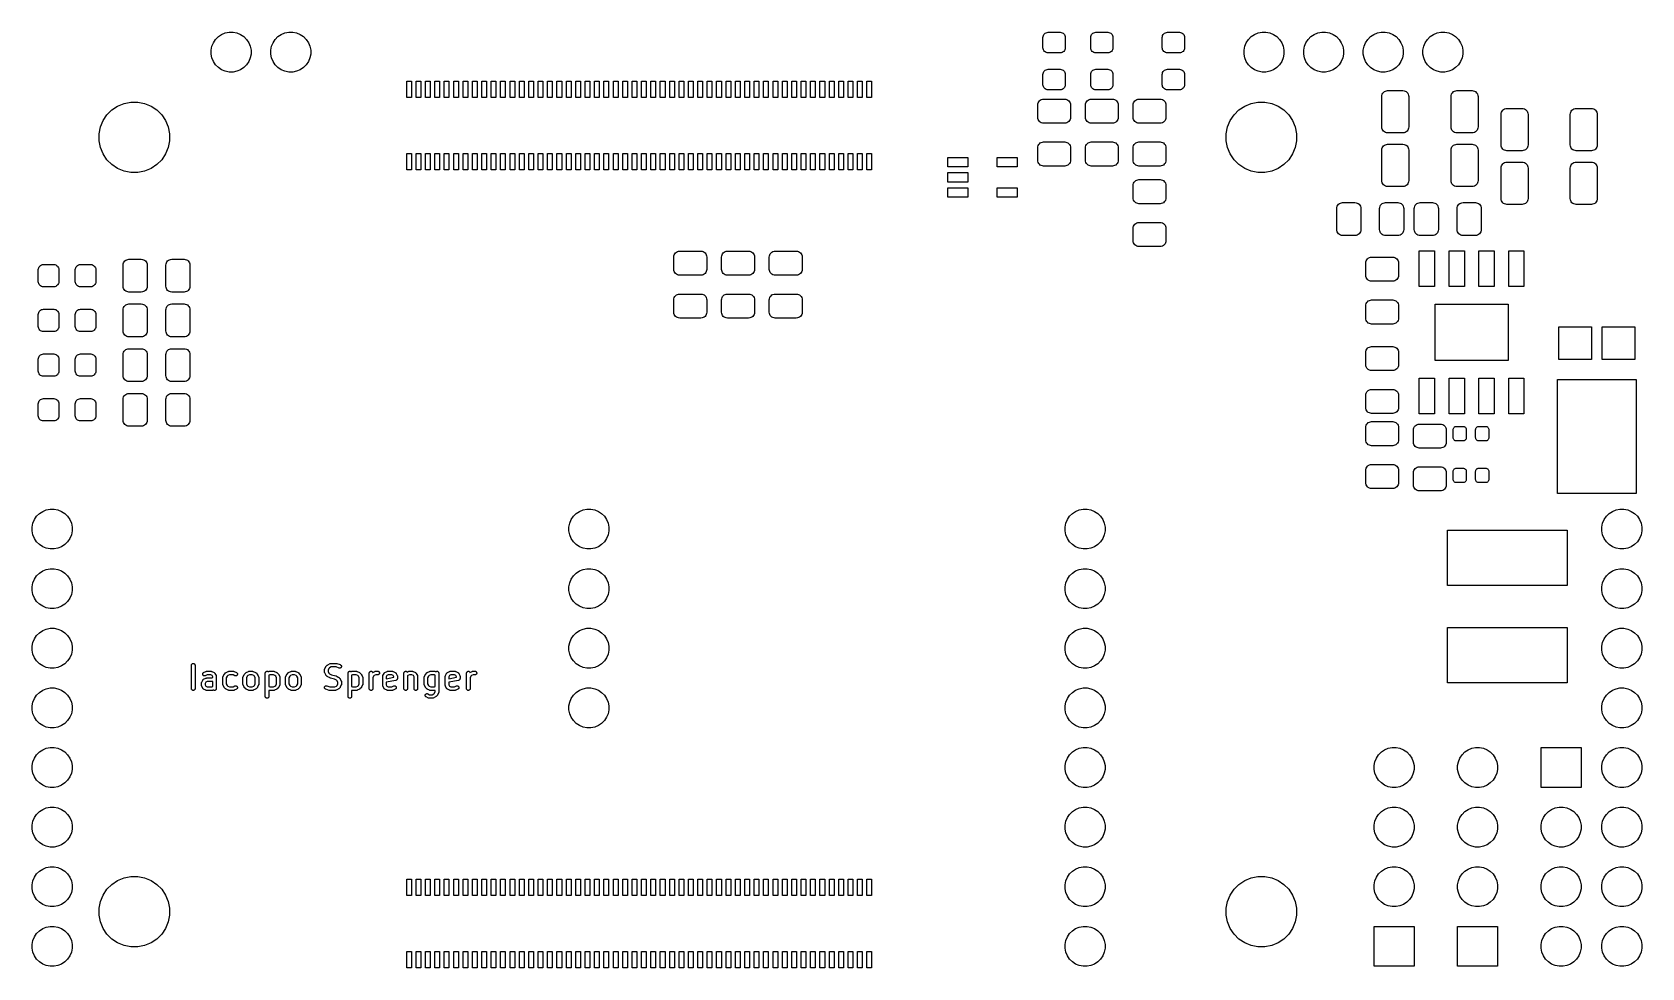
# Model space of a CAD drawing. Extents: x 86.8 to 155.3, y -69.5 to -29.6.
import ezdxf

# ---------------------------------------------------------------- set-up
doc = ezdxf.new("R2010")
doc.units = 0
doc.layers.add('BLACK', color=7, linetype='CONTINUOUS')

msp = doc.modelspace()

# ---------------------------------------------------------------- linework, layer by layer
at = {"layer": 'BLACK', "linetype": 'CONTINUOUS'}
for p, q in [((94.4327, -30.2321), (94.4967, -30.0774)), ((94.4967, -30.0774), (94.5898, -29.9382)), ((94.5898, -29.9382), (94.7082, -29.8198)), ((94.7082, -29.8198), (94.8474, -29.7267)), ((94.8474, -29.7267), (95.0021, -29.6627)), ((95.0021, -29.6627), (95.1663, -29.63)), ((95.1663, -29.63), (95.3337, -29.63)), ((95.3337, -29.63), (95.4979, -29.6627)), ((95.4979, -29.6627), (95.6526, -29.7267)), ((95.6526, -29.7267), (95.7918, -29.8198)), ((95.7918, -29.8198), (95.9102, -29.9382)), ((95.9102, -29.9382), (96.0033, -30.0774)), ((96.0033, -30.0774), (96.0673, -30.2321)), ((96.9727, -30.2321), (97.0367, -30.0774)), ((97.0367, -30.0774), (97.1298, -29.9382)), ((97.1298, -29.9382), (97.2482, -29.8198)), ((97.2482, -29.8198), (97.3874, -29.7267)), ((97.3874, -29.7267), (97.5421, -29.6627)), ((97.5421, -29.6627), (97.7063, -29.63)), ((97.7063, -29.63), (97.8737, -29.63)), ((97.8737, -29.63), (98.0379, -29.6627)), ((98.0379, -29.6627), (98.1926, -29.7267)), ((98.1926, -29.7267), (98.3318, -29.8198)), ((98.3318, -29.8198), (98.4502, -29.9382)), ((98.4502, -29.9382), (98.5433, -30.0774)), ((98.5433, -30.0774), (98.6073, -30.2321)), ((129.827, -29.8547), (129.831, -29.8121)), ((129.827, -30.2922), (129.827, -29.8547)), ((129.831, -29.8121), (129.844, -29.771)), ((129.844, -29.771), (129.864, -29.7332)), ((129.864, -29.7332), (129.891, -29.7001)), ((129.891, -29.7001), (129.924, -29.6729)), ((129.924, -29.6729), (129.962, -29.6527)), ((129.962, -29.6527), (130.003, -29.6402)), ((130.003, -29.6402), (130.046, -29.636)), ((130.046, -29.636), (130.558, -29.636)), ((130.558, -29.636), (130.601, -29.6402)), ((130.601, -29.6402), (130.642, -29.6527)), ((130.642, -29.6527), (130.68, -29.6729)), ((130.68, -29.6729), (130.713, -29.7001)), ((130.713, -29.7001), (130.74, -29.7332)), ((130.74, -29.7332), (130.76, -29.771)), ((130.76, -29.771), (130.773, -29.8121)), ((130.773, -29.8121), (130.777, -29.8547)), ((130.777, -29.8547), (130.777, -30.2922)), ((131.859, -29.8547), (131.863, -29.8121)), ((131.859, -30.2922), (131.859, -29.8547)), ((131.863, -29.8121), (131.876, -29.771)), ((131.876, -29.771), (131.896, -29.7332)), ((131.896, -29.7332), (131.923, -29.7001)), ((131.923, -29.7001), (131.956, -29.6729)), ((131.956, -29.6729), (131.994, -29.6527)), ((131.994, -29.6527), (132.035, -29.6402)), ((132.035, -29.6402), (132.078, -29.636)), ((132.078, -29.636), (132.59, -29.636)), ((132.59, -29.636), (132.633, -29.6402)), ((132.633, -29.6402), (132.674, -29.6527)), ((132.674, -29.6527), (132.712, -29.6729)), ((132.712, -29.6729), (132.745, -29.7001)), ((132.745, -29.7001), (132.772, -29.7332)), ((132.772, -29.7332), (132.792, -29.771)), ((132.792, -29.771), (132.805, -29.8121)), ((132.805, -29.8121), (132.809, -29.8547)), ((132.809, -29.8547), (132.809, -30.2922)), ((134.907, -29.8547), (134.911, -29.8121)), ((134.907, -30.2922), (134.907, -29.8547)), ((134.911, -29.8121), (134.924, -29.771)), ((134.924, -29.771), (134.944, -29.7332)), ((134.944, -29.7332), (134.971, -29.7001)), ((134.971, -29.7001), (135.004, -29.6729)), ((135.004, -29.6729), (135.042, -29.6527)), ((135.042, -29.6527), (135.083, -29.6402)), ((135.083, -29.6402), (135.126, -29.636)), ((135.126, -29.636), (135.638, -29.636)), ((135.638, -29.636), (135.681, -29.6402)), ((135.681, -29.6402), (135.722, -29.6527)), ((135.722, -29.6527), (135.76, -29.6729)), ((135.76, -29.6729), (135.793, -29.7001)), ((135.793, -29.7001), (135.82, -29.7332)), ((135.82, -29.7332), (135.84, -29.771)), ((135.84, -29.771), (135.853, -29.8121)), ((135.853, -29.8121), (135.857, -29.8547)), ((135.857, -29.8547), (135.857, -30.2922)), ((138.423, -30.2321), (138.487, -30.0774)), ((138.487, -30.0774), (138.58, -29.9382)), ((138.58, -29.9382), (138.698, -29.8198)), ((138.698, -29.8198), (138.837, -29.7267)), ((138.837, -29.7267), (138.992, -29.6627)), ((138.992, -29.6627), (139.156, -29.63)), ((139.156, -29.63), (139.324, -29.63)), ((139.324, -29.63), (139.488, -29.6627)), ((139.488, -29.6627), (139.643, -29.7267)), ((139.643, -29.7267), (139.782, -29.8198)), ((139.782, -29.8198), (139.9, -29.9382)), ((139.9, -29.9382), (139.993, -30.0774)), ((139.993, -30.0774), (140.057, -30.2321)), ((140.963, -30.2321), (141.027, -30.0774)), ((141.027, -30.0774), (141.12, -29.9382)), ((141.12, -29.9382), (141.238, -29.8198)), ((141.238, -29.8198), (141.377, -29.7267)), ((141.377, -29.7267), (141.532, -29.6627)), ((141.532, -29.6627), (141.696, -29.63)), ((141.696, -29.63), (141.864, -29.63)), ((141.864, -29.63), (142.028, -29.6627)), ((142.028, -29.6627), (142.183, -29.7267)), ((142.183, -29.7267), (142.322, -29.8198)), ((142.322, -29.8198), (142.44, -29.9382)), ((142.44, -29.9382), (142.533, -30.0774)), ((142.533, -30.0774), (142.597, -30.2321)), ((143.503, -30.2321), (143.567, -30.0774)), ((143.567, -30.0774), (143.66, -29.9382)), ((143.66, -29.9382), (143.778, -29.8198)), ((143.778, -29.8198), (143.917, -29.7267)), ((143.917, -29.7267), (144.072, -29.6627)), ((144.072, -29.6627), (144.236, -29.63)), ((144.236, -29.63), (144.404, -29.63)), ((144.404, -29.63), (144.568, -29.6627)), ((144.568, -29.6627), (144.723, -29.7267)), ((144.723, -29.7267), (144.862, -29.8198)), ((144.862, -29.8198), (144.98, -29.9382)), ((144.98, -29.9382), (145.073, -30.0774)), ((145.073, -30.0774), (145.137, -30.2321)), ((146.043, -30.2321), (146.107, -30.0774)), ((146.107, -30.0774), (146.2, -29.9382)), ((146.2, -29.9382), (146.318, -29.8198)), ((146.318, -29.8198), (146.457, -29.7267)), ((146.457, -29.7267), (146.612, -29.6627)), ((146.612, -29.6627), (146.776, -29.63)), ((146.776, -29.63), (146.944, -29.63)), ((146.944, -29.63), (147.108, -29.6627)), ((147.108, -29.6627), (147.263, -29.7267)), ((147.263, -29.7267), (147.402, -29.8198)), ((147.402, -29.8198), (147.52, -29.9382)), ((147.52, -29.9382), (147.613, -30.0774)), ((147.613, -30.0774), (147.677, -30.2321)), ((94.4, -30.3963), (94.4327, -30.2321)), ((94.4, -30.5637), (94.4, -30.3963)), ((94.4327, -30.7279), (94.4, -30.5637)), ((94.4967, -30.8826), (94.4327, -30.7279)), ((96.0673, -30.7279), (96.0033, -30.8826)), ((96.0673, -30.2321), (96.1, -30.3963)), ((96.1, -30.5637), (96.0673, -30.7279)), ((96.1, -30.3963), (96.1, -30.5637)), ((96.94, -30.3963), (96.9727, -30.2321)), ((96.94, -30.5637), (96.94, -30.3963)), ((96.9727, -30.7279), (96.94, -30.5637)), ((97.0367, -30.8826), (96.9727, -30.7279)), ((98.6073, -30.7279), (98.5433, -30.8826)), ((98.6073, -30.2321), (98.64, -30.3963)), ((98.64, -30.5637), (98.6073, -30.7279)), ((98.64, -30.3963), (98.64, -30.5637)), ((129.831, -30.3349), (129.827, -30.2922)), ((129.844, -30.376), (129.831, -30.3349)), ((129.864, -30.4138), (129.844, -30.376)), ((129.891, -30.4469), (129.864, -30.4138)), ((129.924, -30.4741), (129.891, -30.4469)), ((129.962, -30.4943), (129.924, -30.4741)), ((130.003, -30.5068), (129.962, -30.4943)), ((130.046, -30.511), (130.003, -30.5068)), ((130.558, -30.511), (130.046, -30.511)), ((130.601, -30.5068), (130.558, -30.511)), ((130.642, -30.4943), (130.601, -30.5068)), ((130.68, -30.4741), (130.642, -30.4943)), ((130.713, -30.4469), (130.68, -30.4741)), ((130.74, -30.4138), (130.713, -30.4469)), ((130.76, -30.376), (130.74, -30.4138)), ((130.773, -30.3349), (130.76, -30.376)), ((130.777, -30.2922), (130.773, -30.3349)), ((131.863, -30.3349), (131.859, -30.2922)), ((131.876, -30.376), (131.863, -30.3349)), ((131.896, -30.4138), (131.876, -30.376)), ((131.923, -30.4469), (131.896, -30.4138)), ((131.956, -30.4741), (131.923, -30.4469)), ((131.994, -30.4943), (131.956, -30.4741)), ((132.035, -30.5068), (131.994, -30.4943)), ((132.078, -30.511), (132.035, -30.5068)), ((132.59, -30.511), (132.078, -30.511)), ((132.633, -30.5068), (132.59, -30.511)), ((132.674, -30.4943), (132.633, -30.5068)), ((132.712, -30.4741), (132.674, -30.4943)), ((132.745, -30.4469), (132.712, -30.4741)), ((132.772, -30.4138), (132.745, -30.4469)), ((132.792, -30.376), (132.772, -30.4138)), ((132.805, -30.3349), (132.792, -30.376)), ((132.809, -30.2922), (132.805, -30.3349)), ((134.911, -30.3349), (134.907, -30.2922)), ((134.924, -30.376), (134.911, -30.3349)), ((134.944, -30.4138), (134.924, -30.376)), ((134.971, -30.4469), (134.944, -30.4138)), ((135.004, -30.4741), (134.971, -30.4469)), ((135.042, -30.4943), (135.004, -30.4741)), ((135.083, -30.5068), (135.042, -30.4943)), ((135.126, -30.511), (135.083, -30.5068)), ((135.638, -30.511), (135.126, -30.511)), ((135.681, -30.5068), (135.638, -30.511)), ((135.722, -30.4943), (135.681, -30.5068)), ((135.76, -30.4741), (135.722, -30.4943)), ((135.793, -30.4469), (135.76, -30.4741)), ((135.82, -30.4138), (135.793, -30.4469)), ((135.84, -30.376), (135.82, -30.4138)), ((135.853, -30.3349), (135.84, -30.376)), ((135.857, -30.2922), (135.853, -30.3349)), ((138.39, -30.3963), (138.423, -30.2321)), ((138.39, -30.5637), (138.39, -30.3963)), ((138.423, -30.7279), (138.39, -30.5637)), ((138.487, -30.8826), (138.423, -30.7279)), ((140.057, -30.7279), (139.993, -30.8826)), ((140.057, -30.2321), (140.09, -30.3963)), ((140.09, -30.5637), (140.057, -30.7279)), ((140.09, -30.3963), (140.09, -30.5637)), ((140.93, -30.3963), (140.963, -30.2321)), ((140.93, -30.5637), (140.93, -30.3963)), ((140.963, -30.7279), (140.93, -30.5637)), ((141.027, -30.8826), (140.963, -30.7279)), ((142.597, -30.7279), (142.533, -30.8826)), ((142.597, -30.2321), (142.63, -30.3963)), ((142.63, -30.5637), (142.597, -30.7279)), ((142.63, -30.3963), (142.63, -30.5637)), ((143.47, -30.3963), (143.503, -30.2321)), ((143.47, -30.5637), (143.47, -30.3963)), ((143.503, -30.7279), (143.47, -30.5637)), ((143.567, -30.8826), (143.503, -30.7279)), ((145.137, -30.7279), (145.073, -30.8826)), ((145.137, -30.2321), (145.17, -30.3963)), ((145.17, -30.5637), (145.137, -30.7279)), ((145.17, -30.3963), (145.17, -30.5637)), ((146.01, -30.3963), (146.043, -30.2321)), ((146.01, -30.5637), (146.01, -30.3963)), ((146.043, -30.7279), (146.01, -30.5637)), ((146.107, -30.8826), (146.043, -30.7279)), ((147.677, -30.7279), (147.613, -30.8826)), ((147.677, -30.2321), (147.71, -30.3963)), ((147.71, -30.5637), (147.677, -30.7279)), ((147.71, -30.3963), (147.71, -30.5637)), ((94.5898, -31.0218), (94.4967, -30.8826)), ((94.7082, -31.1402), (94.5898, -31.0218)), ((94.8474, -31.2333), (94.7082, -31.1402)), ((95.0021, -31.2973), (94.8474, -31.2333)), ((95.1663, -31.33), (95.0021, -31.2973)), ((95.3337, -31.33), (95.1663, -31.33)), ((95.4979, -31.2973), (95.3337, -31.33)), ((95.6526, -31.2333), (95.4979, -31.2973)), ((95.7918, -31.1402), (95.6526, -31.2333)), ((95.9102, -31.0218), (95.7918, -31.1402)), ((96.0033, -30.8826), (95.9102, -31.0218)), ((97.1298, -31.0218), (97.0367, -30.8826)), ((97.2482, -31.1402), (97.1298, -31.0218)), ((97.3874, -31.2333), (97.2482, -31.1402)), ((97.5421, -31.2973), (97.3874, -31.2333)), ((97.7063, -31.33), (97.5421, -31.2973)), ((97.8737, -31.33), (97.7063, -31.33)), ((98.0379, -31.2973), (97.8737, -31.33)), ((98.1926, -31.2333), (98.0379, -31.2973)), ((98.3318, -31.1402), (98.1926, -31.2333)), ((98.4502, -31.0218), (98.3318, -31.1402)), ((98.5433, -30.8826), (98.4502, -31.0218)), ((129.827, -31.4297), (129.831, -31.3871)), ((129.827, -31.8672), (129.827, -31.4297)), ((129.831, -31.3871), (129.844, -31.346)), ((129.844, -31.346), (129.864, -31.3082)), ((129.864, -31.3082), (129.891, -31.2751)), ((129.891, -31.2751), (129.924, -31.2479)), ((129.924, -31.2479), (129.962, -31.2277)), ((129.962, -31.2277), (130.003, -31.2152)), ((130.003, -31.2152), (130.046, -31.211)), ((130.046, -31.211), (130.558, -31.211)), ((130.558, -31.211), (130.601, -31.2152)), ((130.601, -31.2152), (130.642, -31.2277)), ((130.642, -31.2277), (130.68, -31.2479)), ((130.68, -31.2479), (130.713, -31.2751)), ((130.713, -31.2751), (130.74, -31.3082)), ((130.74, -31.3082), (130.76, -31.346)), ((130.76, -31.346), (130.773, -31.3871)), ((130.773, -31.3871), (130.777, -31.4297)), ((130.777, -31.4297), (130.777, -31.8672)), ((131.859, -31.4297), (131.863, -31.3871)), ((131.859, -31.8672), (131.859, -31.4297)), ((131.863, -31.3871), (131.876, -31.346)), ((131.876, -31.346), (131.896, -31.3082)), ((131.896, -31.3082), (131.923, -31.2751)), ((131.923, -31.2751), (131.956, -31.2479)), ((131.956, -31.2479), (131.994, -31.2277)), ((131.994, -31.2277), (132.035, -31.2152)), ((132.035, -31.2152), (132.078, -31.211)), ((132.078, -31.211), (132.59, -31.211)), ((132.59, -31.211), (132.633, -31.2152)), ((132.633, -31.2152), (132.674, -31.2277)), ((132.674, -31.2277), (132.712, -31.2479)), ((132.712, -31.2479), (132.745, -31.2751)), ((132.745, -31.2751), (132.772, -31.3082)), ((132.772, -31.3082), (132.792, -31.346)), ((132.792, -31.346), (132.805, -31.3871)), ((132.805, -31.3871), (132.809, -31.4297)), ((132.809, -31.4297), (132.809, -31.8672)), ((134.907, -31.4297), (134.911, -31.3871)), ((134.907, -31.8672), (134.907, -31.4297)), ((134.911, -31.3871), (134.924, -31.346)), ((134.924, -31.346), (134.944, -31.3082)), ((134.944, -31.3082), (134.971, -31.2751)), ((134.971, -31.2751), (135.004, -31.2479)), ((135.004, -31.2479), (135.042, -31.2277)), ((135.042, -31.2277), (135.083, -31.2152)), ((135.083, -31.2152), (135.126, -31.211)), ((135.126, -31.211), (135.638, -31.211)), ((135.638, -31.211), (135.681, -31.2152)), ((135.681, -31.2152), (135.722, -31.2277)), ((135.722, -31.2277), (135.76, -31.2479)), ((135.76, -31.2479), (135.793, -31.2751)), ((135.793, -31.2751), (135.82, -31.3082)), ((135.82, -31.3082), (135.84, -31.346)), ((135.84, -31.346), (135.853, -31.3871)), ((135.853, -31.3871), (135.857, -31.4297)), ((135.857, -31.4297), (135.857, -31.8672)), ((138.58, -31.0218), (138.487, -30.8826)), ((138.698, -31.1402), (138.58, -31.0218)), ((138.837, -31.2333), (138.698, -31.1402)), ((138.992, -31.2973), (138.837, -31.2333)), ((139.156, -31.33), (138.992, -31.2973)), ((139.324, -31.33), (139.156, -31.33)), ((139.488, -31.2973), (139.324, -31.33)), ((139.643, -31.2333), (139.488, -31.2973)), ((139.782, -31.1402), (139.643, -31.2333)), ((139.9, -31.0218), (139.782, -31.1402)), ((139.993, -30.8826), (139.9, -31.0218)), ((141.12, -31.0218), (141.027, -30.8826)), ((141.238, -31.1402), (141.12, -31.0218)), ((141.377, -31.2333), (141.238, -31.1402)), ((141.532, -31.2973), (141.377, -31.2333)), ((141.696, -31.33), (141.532, -31.2973)), ((141.864, -31.33), (141.696, -31.33)), ((142.028, -31.2973), (141.864, -31.33)), ((142.183, -31.2333), (142.028, -31.2973)), ((142.322, -31.1402), (142.183, -31.2333)), ((142.44, -31.0218), (142.322, -31.1402)), ((142.533, -30.8826), (142.44, -31.0218)), ((143.66, -31.0218), (143.567, -30.8826)), ((143.778, -31.1402), (143.66, -31.0218)), ((143.917, -31.2333), (143.778, -31.1402)), ((144.072, -31.2973), (143.917, -31.2333)), ((144.236, -31.33), (144.072, -31.2973)), ((144.404, -31.33), (144.236, -31.33)), ((144.568, -31.2973), (144.404, -31.33)), ((144.723, -31.2333), (144.568, -31.2973)), ((144.862, -31.1402), (144.723, -31.2333)), ((144.98, -31.0218), (144.862, -31.1402)), ((145.073, -30.8826), (144.98, -31.0218)), ((146.2, -31.0218), (146.107, -30.8826)), ((146.318, -31.1402), (146.2, -31.0218)), ((146.457, -31.2333), (146.318, -31.1402)), ((146.612, -31.2973), (146.457, -31.2333)), ((146.776, -31.33), (146.612, -31.2973)), ((146.944, -31.33), (146.776, -31.33)), ((147.108, -31.2973), (146.944, -31.33)), ((147.263, -31.2333), (147.108, -31.2973)), ((147.402, -31.1402), (147.263, -31.2333)), ((147.52, -31.0218), (147.402, -31.1402)), ((147.613, -30.8826), (147.52, -31.0218)), ((102.73, -32.416), (102.73, -31.716)), ((102.73, -31.716), (102.93, -31.716)), ((102.93, -31.716), (102.93, -32.416)), ((103.13, -32.416), (103.13, -31.716)), ((103.13, -31.716), (103.33, -31.716)), ((103.33, -31.716), (103.33, -32.416)), ((103.53, -32.416), (103.53, -31.716)), ((103.53, -31.716), (103.73, -31.716)), ((103.73, -31.716), (103.73, -32.416)), ((103.93, -32.416), (103.93, -31.716)), ((103.93, -31.716), (104.13, -31.716)), ((104.13, -31.716), (104.13, -32.416)), ((104.33, -32.416), (104.33, -31.716)), ((104.33, -31.716), (104.53, -31.716)), ((104.53, -31.716), (104.53, -32.416)), ((104.73, -32.416), (104.73, -31.716)), ((104.73, -31.716), (104.93, -31.716)), ((104.93, -31.716), (104.93, -32.416)), ((105.13, -32.416), (105.13, -31.716)), ((105.13, -31.716), (105.33, -31.716)), ((105.33, -31.716), (105.33, -32.416)), ((105.53, -32.416), (105.53, -31.716)), ((105.53, -31.716), (105.73, -31.716)), ((105.73, -31.716), (105.73, -32.416)), ((105.93, -32.416), (105.93, -31.716)), ((105.93, -31.716), (106.13, -31.716)), ((106.13, -31.716), (106.13, -32.416)), ((106.33, -32.416), (106.33, -31.716)), ((106.33, -31.716), (106.53, -31.716)), ((106.53, -31.716), (106.53, -32.416)), ((106.73, -32.416), (106.73, -31.716)), ((106.73, -31.716), (106.93, -31.716)), ((106.93, -31.716), (106.93, -32.416)), ((107.13, -32.416), (107.13, -31.716)), ((107.13, -31.716), (107.33, -31.716)), ((107.33, -31.716), (107.33, -32.416)), ((107.53, -32.416), (107.53, -31.716)), ((107.53, -31.716), (107.73, -31.716)), ((107.73, -31.716), (107.73, -32.416)), ((107.93, -32.416), (107.93, -31.716)), ((107.93, -31.716), (108.13, -31.716)), ((108.13, -31.716), (108.13, -32.416)), ((108.33, -32.416), (108.33, -31.716)), ((108.33, -31.716), (108.53, -31.716)), ((108.53, -31.716), (108.53, -32.416)), ((108.73, -32.416), (108.73, -31.716)), ((108.73, -31.716), (108.93, -31.716)), ((108.93, -31.716), (108.93, -32.416)), ((109.13, -32.416), (109.13, -31.716)), ((109.13, -31.716), (109.33, -31.716)), ((109.33, -31.716), (109.33, -32.416)), ((109.53, -32.416), (109.53, -31.716)), ((109.53, -31.716), (109.73, -31.716)), ((109.73, -31.716), (109.73, -32.416)), ((109.93, -32.416), (109.93, -31.716)), ((109.93, -31.716), (110.13, -31.716)), ((110.13, -31.716), (110.13, -32.416)), ((110.33, -32.416), (110.33, -31.716)), ((110.33, -31.716), (110.53, -31.716)), ((110.53, -31.716), (110.53, -32.416)), ((110.73, -32.416), (110.73, -31.716)), ((110.73, -31.716), (110.93, -31.716)), ((110.93, -31.716), (110.93, -32.416)), ((111.13, -32.416), (111.13, -31.716)), ((111.13, -31.716), (111.33, -31.716)), ((111.33, -31.716), (111.33, -32.416)), ((111.53, -32.416), (111.53, -31.716)), ((111.53, -31.716), (111.73, -31.716)), ((111.73, -31.716), (111.73, -32.416)), ((111.93, -32.416), (111.93, -31.716)), ((111.93, -31.716), (112.13, -31.716)), ((112.13, -31.716), (112.13, -32.416)), ((112.33, -32.416), (112.33, -31.716)), ((112.33, -31.716), (112.53, -31.716)), ((112.53, -31.716), (112.53, -32.416)), ((112.73, -32.416), (112.73, -31.716)), ((112.73, -31.716), (112.93, -31.716)), ((112.93, -31.716), (112.93, -32.416)), ((113.13, -32.416), (113.13, -31.716)), ((113.13, -31.716), (113.33, -31.716)), ((113.33, -31.716), (113.33, -32.416)), ((113.53, -32.416), (113.53, -31.716)), ((113.53, -31.716), (113.73, -31.716)), ((113.73, -31.716), (113.73, -32.416)), ((113.93, -32.416), (113.93, -31.716)), ((113.93, -31.716), (114.13, -31.716)), ((114.13, -31.716), (114.13, -32.416)), ((114.33, -32.416), (114.33, -31.716)), ((114.33, -31.716), (114.53, -31.716)), ((114.53, -31.716), (114.53, -32.416)), ((114.73, -32.416), (114.73, -31.716)), ((114.73, -31.716), (114.93, -31.716)), ((114.93, -31.716), (114.93, -32.416)), ((115.13, -32.416), (115.13, -31.716)), ((115.13, -31.716), (115.33, -31.716)), ((115.33, -31.716), (115.33, -32.416)), ((115.53, -32.416), (115.53, -31.716)), ((115.53, -31.716), (115.73, -31.716)), ((115.73, -31.716), (115.73, -32.416)), ((115.93, -32.416), (115.93, -31.716)), ((115.93, -31.716), (116.13, -31.716)), ((116.13, -31.716), (116.13, -32.416)), ((116.33, -32.416), (116.33, -31.716)), ((116.33, -31.716), (116.53, -31.716)), ((116.53, -31.716), (116.53, -32.416)), ((116.73, -32.416), (116.73, -31.716)), ((116.73, -31.716), (116.93, -31.716)), ((116.93, -31.716), (116.93, -32.416)), ((117.13, -32.416), (117.13, -31.716)), ((117.13, -31.716), (117.33, -31.716)), ((117.33, -31.716), (117.33, -32.416)), ((117.53, -32.416), (117.53, -31.716)), ((117.53, -31.716), (117.73, -31.716)), ((117.73, -31.716), (117.73, -32.416)), ((117.93, -32.416), (117.93, -31.716)), ((117.93, -31.716), (118.13, -31.716)), ((118.13, -31.716), (118.13, -32.416)), ((118.33, -32.416), (118.33, -31.716)), ((118.33, -31.716), (118.53, -31.716)), ((118.53, -31.716), (118.53, -32.416)), ((118.73, -32.416), (118.73, -31.716)), ((118.73, -31.716), (118.93, -31.716)), ((118.93, -31.716), (118.93, -32.416)), ((119.13, -32.416), (119.13, -31.716)), ((119.13, -31.716), (119.33, -31.716)), ((119.33, -31.716), (119.33, -32.416)), ((119.53, -32.416), (119.53, -31.716)), ((119.53, -31.716), (119.73, -31.716)), ((119.73, -31.716), (119.73, -32.416)), ((119.93, -32.416), (119.93, -31.716)), ((119.93, -31.716), (120.13, -31.716)), ((120.13, -31.716), (120.13, -32.416)), ((120.33, -32.416), (120.33, -31.716)), ((120.33, -31.716), (120.53, -31.716)), ((120.53, -31.716), (120.53, -32.416)), ((120.73, -32.416), (120.73, -31.716)), ((120.73, -31.716), (120.93, -31.716)), ((120.93, -31.716), (120.93, -32.416)), ((121.13, -32.416), (121.13, -31.716)), ((121.13, -31.716), (121.33, -31.716)), ((121.33, -31.716), (121.33, -32.416)), ((121.53, -32.416), (121.53, -31.716)), ((121.53, -31.716), (121.73, -31.716)), ((121.73, -31.716), (121.73, -32.416)), ((121.93, -32.416), (121.93, -31.716)), ((121.93, -31.716), (122.13, -31.716)), ((122.13, -31.716), (122.13, -32.416)), ((122.33, -32.416), (122.33, -31.716)), ((122.33, -31.716), (122.53, -31.716)), ((122.53, -31.716), (122.53, -32.416)), ((129.831, -31.9099), (129.827, -31.8672)), ((129.844, -31.951), (129.831, -31.9099)), ((129.864, -31.9888), (129.844, -31.951)), ((129.891, -32.0219), (129.864, -31.9888)), ((129.924, -32.0491), (129.891, -32.0219)), ((129.962, -32.0693), (129.924, -32.0491)), ((130.003, -32.0818), (129.962, -32.0693)), ((130.046, -32.086), (130.003, -32.0818)), ((130.558, -32.086), (130.046, -32.086)), ((130.601, -32.0818), (130.558, -32.086)), ((130.642, -32.0693), (130.601, -32.0818)), ((130.68, -32.0491), (130.642, -32.0693)), ((130.713, -32.0219), (130.68, -32.0491)), ((130.74, -31.9888), (130.713, -32.0219)), ((130.76, -31.951), (130.74, -31.9888)), ((130.773, -31.9099), (130.76, -31.951)), ((130.777, -31.8672), (130.773, -31.9099)), ((131.863, -31.9099), (131.859, -31.8672)), ((131.876, -31.951), (131.863, -31.9099)), ((131.896, -31.9888), (131.876, -31.951)), ((131.923, -32.0219), (131.896, -31.9888)), ((131.956, -32.0491), (131.923, -32.0219)), ((131.994, -32.0693), (131.956, -32.0491)), ((132.035, -32.0818), (131.994, -32.0693)), ((132.078, -32.086), (132.035, -32.0818)), ((132.59, -32.086), (132.078, -32.086)), ((132.633, -32.0818), (132.59, -32.086)), ((132.674, -32.0693), (132.633, -32.0818)), ((132.712, -32.0491), (132.674, -32.0693)), ((132.745, -32.0219), (132.712, -32.0491)), ((132.772, -31.9888), (132.745, -32.0219)), ((132.792, -31.951), (132.772, -31.9888)), ((132.805, -31.9099), (132.792, -31.951)), ((132.809, -31.8672), (132.805, -31.9099)), ((134.911, -31.9099), (134.907, -31.8672)), ((134.924, -31.951), (134.911, -31.9099)), ((134.944, -31.9888), (134.924, -31.951)), ((134.971, -32.0219), (134.944, -31.9888)), ((135.004, -32.0491), (134.971, -32.0219)), ((135.042, -32.0693), (135.004, -32.0491)), ((135.083, -32.0818), (135.042, -32.0693)), ((135.126, -32.086), (135.083, -32.0818)), ((135.638, -32.086), (135.126, -32.086)), ((135.681, -32.0818), (135.638, -32.086)), ((135.722, -32.0693), (135.681, -32.0818)), ((135.76, -32.0491), (135.722, -32.0693)), ((135.793, -32.0219), (135.76, -32.0491)), ((135.82, -31.9888), (135.793, -32.0219)), ((135.84, -31.951), (135.82, -31.9888)), ((135.853, -31.9099), (135.84, -31.951)), ((135.857, -31.8672), (135.853, -31.9099)), ((144.296, -32.2311), (144.327, -32.1932)), ((144.327, -32.1932), (144.365, -32.1621)), ((144.365, -32.1621), (144.408, -32.139)), ((144.408, -32.139), (144.455, -32.1248)), ((144.455, -32.1248), (144.504, -32.12)), ((144.504, -32.12), (145.154, -32.12)), ((145.154, -32.12), (145.203, -32.1248)), ((145.203, -32.1248), (145.25, -32.139)), ((145.25, -32.139), (145.293, -32.1621)), ((145.293, -32.1621), (145.331, -32.1932)), ((145.331, -32.1932), (145.362, -32.2311)), ((147.246, -32.2311), (147.277, -32.1932)), ((147.277, -32.1932), (147.315, -32.1621)), ((147.315, -32.1621), (147.358, -32.139)), ((147.358, -32.139), (147.405, -32.1248)), ((147.405, -32.1248), (147.454, -32.12)), ((147.454, -32.12), (148.104, -32.12)), ((148.104, -32.12), (148.153, -32.1248)), ((148.153, -32.1248), (148.2, -32.139)), ((148.2, -32.139), (148.243, -32.1621)), ((148.243, -32.1621), (148.281, -32.1932)), ((148.281, -32.1932), (148.312, -32.2311)), ((90.1738, -32.9409), (90.4195, -32.7767)), ((90.4195, -32.7767), (90.6925, -32.6636)), ((90.6925, -32.6636), (90.9823, -32.606)), ((90.9823, -32.606), (91.2777, -32.606)), ((91.2777, -32.606), (91.5675, -32.6636)), ((91.5675, -32.6636), (91.8405, -32.7767)), ((91.8405, -32.7767), (92.0862, -32.9409)), ((102.93, -32.416), (102.73, -32.416)), ((103.33, -32.416), (103.13, -32.416)), ((103.73, -32.416), (103.53, -32.416)), ((104.13, -32.416), (103.93, -32.416)), ((104.53, -32.416), (104.33, -32.416)), ((104.93, -32.416), (104.73, -32.416)), ((105.33, -32.416), (105.13, -32.416)), ((105.73, -32.416), (105.53, -32.416)), ((106.13, -32.416), (105.93, -32.416)), ((106.53, -32.416), (106.33, -32.416)), ((106.93, -32.416), (106.73, -32.416)), ((107.33, -32.416), (107.13, -32.416)), ((107.73, -32.416), (107.53, -32.416)), ((108.13, -32.416), (107.93, -32.416)), ((108.53, -32.416), (108.33, -32.416)), ((108.93, -32.416), (108.73, -32.416)), ((109.33, -32.416), (109.13, -32.416)), ((109.73, -32.416), (109.53, -32.416)), ((110.13, -32.416), (109.93, -32.416)), ((110.53, -32.416), (110.33, -32.416)), ((110.93, -32.416), (110.73, -32.416)), ((111.33, -32.416), (111.13, -32.416)), ((111.73, -32.416), (111.53, -32.416)), ((112.13, -32.416), (111.93, -32.416)), ((112.53, -32.416), (112.33, -32.416)), ((112.93, -32.416), (112.73, -32.416)), ((113.33, -32.416), (113.13, -32.416)), ((113.73, -32.416), (113.53, -32.416)), ((114.13, -32.416), (113.93, -32.416)), ((114.53, -32.416), (114.33, -32.416)), ((114.93, -32.416), (114.73, -32.416)), ((115.33, -32.416), (115.13, -32.416)), ((115.73, -32.416), (115.53, -32.416)), ((116.13, -32.416), (115.93, -32.416)), ((116.53, -32.416), (116.33, -32.416)), ((116.93, -32.416), (116.73, -32.416)), ((117.33, -32.416), (117.13, -32.416)), ((117.73, -32.416), (117.53, -32.416)), ((118.13, -32.416), (117.93, -32.416)), ((118.53, -32.416), (118.33, -32.416)), ((118.93, -32.416), (118.73, -32.416)), ((119.33, -32.416), (119.13, -32.416)), ((119.73, -32.416), (119.53, -32.416)), ((120.13, -32.416), (119.93, -32.416)), ((120.53, -32.416), (120.33, -32.416)), ((120.93, -32.416), (120.73, -32.416)), ((121.33, -32.416), (121.13, -32.416)), ((121.73, -32.416), (121.53, -32.416)), ((122.13, -32.416), (121.93, -32.416)), ((122.53, -32.416), (122.33, -32.416)), ((129.602, -32.734), (129.607, -32.6852)), ((129.602, -33.259), (129.602, -32.734)), ((129.607, -32.6852), (129.621, -32.6383)), ((129.621, -32.6383), (129.644, -32.5951)), ((129.644, -32.5951), (129.675, -32.5572)), ((129.675, -32.5572), (129.713, -32.5261)), ((129.713, -32.5261), (129.756, -32.503)), ((129.756, -32.503), (129.803, -32.4888)), ((129.803, -32.4888), (129.852, -32.484)), ((129.852, -32.484), (130.752, -32.484)), ((130.752, -32.484), (130.801, -32.4888)), ((130.801, -32.4888), (130.848, -32.503)), ((130.848, -32.503), (130.891, -32.5261)), ((130.891, -32.5261), (130.929, -32.5572)), ((130.929, -32.5572), (130.96, -32.5951)), ((130.96, -32.5951), (130.983, -32.6383)), ((130.983, -32.6383), (130.997, -32.6852)), ((130.997, -32.6852), (131.002, -32.734)), ((131.002, -32.734), (131.002, -33.259)), ((131.634, -32.734), (131.639, -32.6852)), ((131.634, -33.259), (131.634, -32.734)), ((131.639, -32.6852), (131.653, -32.6383)), ((131.653, -32.6383), (131.676, -32.5951)), ((131.676, -32.5951), (131.707, -32.5572)), ((131.707, -32.5572), (131.745, -32.5261)), ((131.745, -32.5261), (131.788, -32.503)), ((131.788, -32.503), (131.835, -32.4888)), ((131.835, -32.4888), (131.884, -32.484)), ((131.884, -32.484), (132.784, -32.484)), ((132.784, -32.484), (132.833, -32.4888)), ((132.833, -32.4888), (132.88, -32.503)), ((132.88, -32.503), (132.923, -32.5261)), ((132.923, -32.5261), (132.961, -32.5572)), ((132.961, -32.5572), (132.992, -32.5951)), ((132.992, -32.5951), (133.015, -32.6383)), ((133.015, -32.6383), (133.029, -32.6852)), ((133.029, -32.6852), (133.034, -32.734)), ((133.034, -32.734), (133.034, -33.259)), ((133.666, -32.734), (133.671, -32.6852)), ((133.666, -33.259), (133.666, -32.734)), ((133.671, -32.6852), (133.685, -32.6383)), ((133.685, -32.6383), (133.708, -32.5951)), ((133.708, -32.5951), (133.739, -32.5572)), ((133.739, -32.5572), (133.777, -32.5261)), ((133.777, -32.5261), (133.82, -32.503)), ((133.82, -32.503), (133.867, -32.4888)), ((133.867, -32.4888), (133.916, -32.484)), ((133.916, -32.484), (134.816, -32.484)), ((134.816, -32.484), (134.865, -32.4888)), ((134.865, -32.4888), (134.912, -32.503)), ((134.912, -32.503), (134.955, -32.5261)), ((134.955, -32.5261), (134.993, -32.5572)), ((134.993, -32.5572), (135.024, -32.5951)), ((135.024, -32.5951), (135.047, -32.6383)), ((135.047, -32.6383), (135.061, -32.6852)), ((135.061, -32.6852), (135.066, -32.734)), ((135.066, -32.734), (135.066, -33.259)), ((138.174, -32.9409), (138.419, -32.7767)), ((138.419, -32.7767), (138.692, -32.6636)), ((138.692, -32.6636), (138.982, -32.606)), ((138.982, -32.606), (139.278, -32.606)), ((139.278, -32.606), (139.568, -32.6636)), ((139.568, -32.6636), (139.841, -32.7767)), ((139.841, -32.7767), (140.086, -32.9409)), ((144.254, -32.37), (144.259, -32.3212)), ((144.254, -33.67), (144.254, -32.37)), ((144.259, -32.3212), (144.273, -32.2743)), ((144.273, -32.2743), (144.296, -32.2311)), ((145.362, -32.2311), (145.385, -32.2743)), ((145.385, -32.2743), (145.399, -32.3212)), ((145.399, -32.3212), (145.404, -32.37)), ((145.404, -32.37), (145.404, -33.67)), ((147.204, -32.37), (147.209, -32.3212)), ((147.204, -33.67), (147.204, -32.37)), ((147.209, -32.3212), (147.223, -32.2743)), ((147.223, -32.2743), (147.246, -32.2311)), ((148.312, -32.2311), (148.335, -32.2743)), ((148.335, -32.2743), (148.349, -32.3212)), ((148.349, -32.3212), (148.354, -32.37)), ((148.354, -32.37), (148.354, -33.67)), ((149.445, -32.9241), (149.488, -32.901)), ((149.488, -32.901), (149.535, -32.8868)), ((149.535, -32.8868), (149.584, -32.882)), ((149.584, -32.882), (150.234, -32.882)), ((150.234, -32.882), (150.283, -32.8868)), ((150.283, -32.8868), (150.33, -32.901)), ((150.33, -32.901), (150.373, -32.9241)), ((152.395, -32.9241), (152.438, -32.901)), ((152.438, -32.901), (152.485, -32.8868)), ((152.485, -32.8868), (152.534, -32.882)), ((152.534, -32.882), (153.184, -32.882)), ((153.184, -32.882), (153.233, -32.8868)), ((153.233, -32.8868), (153.28, -32.901)), ((153.28, -32.901), (153.323, -32.9241)), ((89.6876, -33.6685), (89.8007, -33.3955)), ((89.8007, -33.3955), (89.9649, -33.1498)), ((89.9649, -33.1498), (90.1738, -32.9409)), ((92.0862, -32.9409), (92.2951, -33.1498)), ((92.2951, -33.1498), (92.4593, -33.3955)), ((92.4593, -33.3955), (92.5724, -33.6685)), ((129.607, -33.3078), (129.602, -33.259)), ((129.621, -33.3547), (129.607, -33.3078)), ((129.644, -33.3979), (129.621, -33.3547)), ((129.675, -33.4358), (129.644, -33.3979)), ((129.713, -33.4669), (129.675, -33.4358)), ((129.756, -33.49), (129.713, -33.4669)), ((129.803, -33.5042), (129.756, -33.49)), ((129.852, -33.509), (129.803, -33.5042)), ((130.752, -33.509), (129.852, -33.509)), ((130.801, -33.5042), (130.752, -33.509)), ((130.848, -33.49), (130.801, -33.5042)), ((130.891, -33.4669), (130.848, -33.49)), ((130.929, -33.4358), (130.891, -33.4669)), ((130.96, -33.3979), (130.929, -33.4358)), ((130.983, -33.3547), (130.96, -33.3979)), ((130.997, -33.3078), (130.983, -33.3547)), ((131.002, -33.259), (130.997, -33.3078)), ((131.639, -33.3078), (131.634, -33.259)), ((131.653, -33.3547), (131.639, -33.3078)), ((131.676, -33.3979), (131.653, -33.3547)), ((131.707, -33.4358), (131.676, -33.3979)), ((131.745, -33.4669), (131.707, -33.4358)), ((131.788, -33.49), (131.745, -33.4669)), ((131.835, -33.5042), (131.788, -33.49)), ((131.884, -33.509), (131.835, -33.5042)), ((132.784, -33.509), (131.884, -33.509)), ((132.833, -33.5042), (132.784, -33.509)), ((132.88, -33.49), (132.833, -33.5042)), ((132.923, -33.4669), (132.88, -33.49)), ((132.961, -33.4358), (132.923, -33.4669)), ((132.992, -33.3979), (132.961, -33.4358)), ((133.015, -33.3547), (132.992, -33.3979)), ((133.029, -33.3078), (133.015, -33.3547)), ((133.034, -33.259), (133.029, -33.3078)), ((133.671, -33.3078), (133.666, -33.259)), ((133.685, -33.3547), (133.671, -33.3078)), ((133.708, -33.3979), (133.685, -33.3547)), ((133.739, -33.4358), (133.708, -33.3979)), ((133.777, -33.4669), (133.739, -33.4358)), ((133.82, -33.49), (133.777, -33.4669)), ((133.867, -33.5042), (133.82, -33.49)), ((133.916, -33.509), (133.867, -33.5042)), ((134.816, -33.509), (133.916, -33.509)), ((134.865, -33.5042), (134.816, -33.509)), ((134.912, -33.49), (134.865, -33.5042)), ((134.955, -33.4669), (134.912, -33.49)), ((134.993, -33.4358), (134.955, -33.4669)), ((135.024, -33.3979), (134.993, -33.4358)), ((135.047, -33.3547), (135.024, -33.3979)), ((135.061, -33.3078), (135.047, -33.3547)), ((135.066, -33.259), (135.061, -33.3078)), ((137.688, -33.6685), (137.801, -33.3955)), ((137.801, -33.3955), (137.965, -33.1498)), ((137.965, -33.1498), (138.174, -32.9409)), ((140.086, -32.9409), (140.295, -33.1498)), ((140.295, -33.1498), (140.459, -33.3955)), ((140.459, -33.3955), (140.572, -33.6685)), ((149.334, -33.132), (149.339, -33.0832)), ((149.334, -34.432), (149.334, -33.132)), ((149.339, -33.0832), (149.353, -33.0363)), ((149.353, -33.0363), (149.376, -32.9931)), ((149.376, -32.9931), (149.407, -32.9552)), ((149.407, -32.9552), (149.445, -32.9241)), ((150.373, -32.9241), (150.411, -32.9552)), ((150.411, -32.9552), (150.442, -32.9931)), ((150.442, -32.9931), (150.465, -33.0363)), ((150.465, -33.0363), (150.479, -33.0832)), ((150.479, -33.0832), (150.484, -33.132)), ((150.484, -33.132), (150.484, -34.432)), ((152.284, -33.132), (152.289, -33.0832)), ((152.284, -34.432), (152.284, -33.132)), ((152.289, -33.0832), (152.303, -33.0363)), ((152.303, -33.0363), (152.326, -32.9931)), ((152.326, -32.9931), (152.357, -32.9552)), ((152.357, -32.9552), (152.395, -32.9241)), ((153.323, -32.9241), (153.361, -32.9552)), ((153.361, -32.9552), (153.392, -32.9931)), ((153.392, -32.9931), (153.415, -33.0363)), ((153.415, -33.0363), (153.429, -33.0832)), ((153.429, -33.0832), (153.434, -33.132)), ((153.434, -33.132), (153.434, -34.432)), ((89.63, -33.9583), (89.6876, -33.6685)), ((89.63, -34.2537), (89.63, -33.9583)), ((89.6876, -34.5435), (89.63, -34.2537)), ((92.5724, -33.6685), (92.63, -33.9583)), ((92.63, -34.2537), (92.5724, -34.5435)), ((92.63, -33.9583), (92.63, -34.2537)), ((137.63, -33.9583), (137.688, -33.6685)), ((137.63, -34.2537), (137.63, -33.9583)), ((137.688, -34.5435), (137.63, -34.2537)), ((140.572, -33.6685), (140.63, -33.9583)), ((140.63, -34.2537), (140.572, -34.5435)), ((140.63, -33.9583), (140.63, -34.2537)), ((144.259, -33.7188), (144.254, -33.67)), ((144.273, -33.7657), (144.259, -33.7188)), ((144.296, -33.8089), (144.273, -33.7657)), ((144.327, -33.8468), (144.296, -33.8089)), ((144.365, -33.8779), (144.327, -33.8468)), ((144.408, -33.901), (144.365, -33.8779)), ((144.455, -33.9152), (144.408, -33.901)), ((144.504, -33.92), (144.455, -33.9152)), ((145.154, -33.92), (144.504, -33.92)), ((145.203, -33.9152), (145.154, -33.92)), ((145.25, -33.901), (145.203, -33.9152)), ((145.293, -33.8779), (145.25, -33.901)), ((145.331, -33.8468), (145.293, -33.8779)), ((145.362, -33.8089), (145.331, -33.8468)), ((145.385, -33.7657), (145.362, -33.8089)), ((145.399, -33.7188), (145.385, -33.7657)), ((145.404, -33.67), (145.399, -33.7188)), ((147.209, -33.7188), (147.204, -33.67)), ((147.223, -33.7657), (147.209, -33.7188)), ((147.246, -33.8089), (147.223, -33.7657)), ((147.277, -33.8468), (147.246, -33.8089)), ((147.315, -33.8779), (147.277, -33.8468)), ((147.358, -33.901), (147.315, -33.8779)), ((147.405, -33.9152), (147.358, -33.901)), ((147.454, -33.92), (147.405, -33.9152)), ((148.104, -33.92), (147.454, -33.92)), ((148.153, -33.9152), (148.104, -33.92)), ((148.2, -33.901), (148.153, -33.9152)), ((148.243, -33.8779), (148.2, -33.901)), ((148.281, -33.8468), (148.243, -33.8779)), ((148.312, -33.8089), (148.281, -33.8468)), ((148.335, -33.7657), (148.312, -33.8089)), ((148.349, -33.7188), (148.335, -33.7657)), ((148.354, -33.67), (148.349, -33.7188)), ((89.8007, -34.8165), (89.6876, -34.5435)), ((89.9649, -35.0622), (89.8007, -34.8165)), ((92.4593, -34.8165), (92.2951, -35.0622)), ((92.5724, -34.5435), (92.4593, -34.8165)), ((102.73, -35.496), (102.73, -34.796)), ((102.73, -34.796), (102.93, -34.796)), ((102.93, -34.796), (102.93, -35.496)), ((103.13, -35.496), (103.13, -34.796)), ((103.13, -34.796), (103.33, -34.796)), ((103.33, -34.796), (103.33, -35.496)), ((103.53, -35.496), (103.53, -34.796)), ((103.53, -34.796), (103.73, -34.796)), ((103.73, -34.796), (103.73, -35.496)), ((103.93, -35.496), (103.93, -34.796)), ((103.93, -34.796), (104.13, -34.796)), ((104.13, -34.796), (104.13, -35.496)), ((104.33, -35.496), (104.33, -34.796)), ((104.33, -34.796), (104.53, -34.796)), ((104.53, -34.796), (104.53, -35.496)), ((104.73, -35.496), (104.73, -34.796)), ((104.73, -34.796), (104.93, -34.796)), ((104.93, -34.796), (104.93, -35.496)), ((105.13, -35.496), (105.13, -34.796)), ((105.13, -34.796), (105.33, -34.796)), ((105.33, -34.796), (105.33, -35.496)), ((105.53, -35.496), (105.53, -34.796)), ((105.53, -34.796), (105.73, -34.796)), ((105.73, -34.796), (105.73, -35.496)), ((105.93, -35.496), (105.93, -34.796)), ((105.93, -34.796), (106.13, -34.796)), ((106.13, -34.796), (106.13, -35.496)), ((106.33, -35.496), (106.33, -34.796)), ((106.33, -34.796), (106.53, -34.796)), ((106.53, -34.796), (106.53, -35.496)), ((106.73, -35.496), (106.73, -34.796)), ((106.73, -34.796), (106.93, -34.796)), ((106.93, -34.796), (106.93, -35.496)), ((107.13, -35.496), (107.13, -34.796)), ((107.13, -34.796), (107.33, -34.796)), ((107.33, -34.796), (107.33, -35.496)), ((107.53, -35.496), (107.53, -34.796)), ((107.53, -34.796), (107.73, -34.796)), ((107.73, -34.796), (107.73, -35.496)), ((107.93, -35.496), (107.93, -34.796)), ((107.93, -34.796), (108.13, -34.796)), ((108.13, -34.796), (108.13, -35.496)), ((108.33, -35.496), (108.33, -34.796)), ((108.33, -34.796), (108.53, -34.796)), ((108.53, -34.796), (108.53, -35.496)), ((108.73, -35.496), (108.73, -34.796)), ((108.73, -34.796), (108.93, -34.796)), ((108.93, -34.796), (108.93, -35.496)), ((109.13, -35.496), (109.13, -34.796)), ((109.13, -34.796), (109.33, -34.796)), ((109.33, -34.796), (109.33, -35.496)), ((109.53, -35.496), (109.53, -34.796)), ((109.53, -34.796), (109.73, -34.796)), ((109.73, -34.796), (109.73, -35.496)), ((109.93, -35.496), (109.93, -34.796)), ((109.93, -34.796), (110.13, -34.796)), ((110.13, -34.796), (110.13, -35.496)), ((110.33, -35.496), (110.33, -34.796)), ((110.33, -34.796), (110.53, -34.796)), ((110.53, -34.796), (110.53, -35.496)), ((110.73, -35.496), (110.73, -34.796)), ((110.73, -34.796), (110.93, -34.796)), ((110.93, -34.796), (110.93, -35.496)), ((111.13, -35.496), (111.13, -34.796)), ((111.13, -34.796), (111.33, -34.796)), ((111.33, -34.796), (111.33, -35.496)), ((111.53, -35.496), (111.53, -34.796)), ((111.53, -34.796), (111.73, -34.796)), ((111.73, -34.796), (111.73, -35.496)), ((111.93, -35.496), (111.93, -34.796)), ((111.93, -34.796), (112.13, -34.796)), ((112.13, -34.796), (112.13, -35.496)), ((112.33, -35.496), (112.33, -34.796)), ((112.33, -34.796), (112.53, -34.796)), ((112.53, -34.796), (112.53, -35.496)), ((112.73, -35.496), (112.73, -34.796)), ((112.73, -34.796), (112.93, -34.796)), ((112.93, -34.796), (112.93, -35.496)), ((113.13, -35.496), (113.13, -34.796)), ((113.13, -34.796), (113.33, -34.796)), ((113.33, -34.796), (113.33, -35.496)), ((113.53, -35.496), (113.53, -34.796)), ((113.53, -34.796), (113.73, -34.796)), ((113.73, -34.796), (113.73, -35.496)), ((113.93, -35.496), (113.93, -34.796)), ((113.93, -34.796), (114.13, -34.796)), ((114.13, -34.796), (114.13, -35.496)), ((114.33, -35.496), (114.33, -34.796)), ((114.33, -34.796), (114.53, -34.796)), ((114.53, -34.796), (114.53, -35.496)), ((114.73, -35.496), (114.73, -34.796)), ((114.73, -34.796), (114.93, -34.796)), ((114.93, -34.796), (114.93, -35.496)), ((115.13, -35.496), (115.13, -34.796)), ((115.13, -34.796), (115.33, -34.796)), ((115.33, -34.796), (115.33, -35.496)), ((115.53, -35.496), (115.53, -34.796)), ((115.53, -34.796), (115.73, -34.796)), ((115.73, -34.796), (115.73, -35.496)), ((115.93, -35.496), (115.93, -34.796)), ((115.93, -34.796), (116.13, -34.796)), ((116.13, -34.796), (116.13, -35.496)), ((116.33, -35.496), (116.33, -34.796)), ((116.33, -34.796), (116.53, -34.796)), ((116.53, -34.796), (116.53, -35.496)), ((116.73, -35.496), (116.73, -34.796)), ((116.73, -34.796), (116.93, -34.796)), ((116.93, -34.796), (116.93, -35.496)), ((117.13, -35.496), (117.13, -34.796)), ((117.13, -34.796), (117.33, -34.796)), ((117.33, -34.796), (117.33, -35.496)), ((117.53, -35.496), (117.53, -34.796)), ((117.53, -34.796), (117.73, -34.796)), ((117.73, -34.796), (117.73, -35.496)), ((117.93, -35.496), (117.93, -34.796)), ((117.93, -34.796), (118.13, -34.796)), ((118.13, -34.796), (118.13, -35.496)), ((118.33, -35.496), (118.33, -34.796)), ((118.33, -34.796), (118.53, -34.796)), ((118.53, -34.796), (118.53, -35.496)), ((118.73, -35.496), (118.73, -34.796)), ((118.73, -34.796), (118.93, -34.796)), ((118.93, -34.796), (118.93, -35.496)), ((119.13, -35.496), (119.13, -34.796)), ((119.13, -34.796), (119.33, -34.796)), ((119.33, -34.796), (119.33, -35.496)), ((119.53, -35.496), (119.53, -34.796)), ((119.53, -34.796), (119.73, -34.796)), ((119.73, -34.796), (119.73, -35.496)), ((119.93, -35.496), (119.93, -34.796)), ((119.93, -34.796), (120.13, -34.796)), ((120.13, -34.796), (120.13, -35.496)), ((120.33, -35.496), (120.33, -34.796)), ((120.33, -34.796), (120.53, -34.796)), ((120.53, -34.796), (120.53, -35.496)), ((120.73, -35.496), (120.73, -34.796)), ((120.73, -34.796), (120.93, -34.796)), ((120.93, -34.796), (120.93, -35.496)), ((121.13, -35.496), (121.13, -34.796)), ((121.13, -34.796), (121.33, -34.796)), ((121.33, -34.796), (121.33, -35.496)), ((121.53, -35.496), (121.53, -34.796)), ((121.53, -34.796), (121.73, -34.796)), ((121.73, -34.796), (121.73, -35.496)), ((121.93, -35.496), (121.93, -34.796)), ((121.93, -34.796), (122.13, -34.796)), ((122.13, -34.796), (122.13, -35.496)), ((122.33, -35.496), (122.33, -34.796)), ((122.33, -34.796), (122.53, -34.796)), ((122.53, -34.796), (122.53, -35.496)), ((129.602, -34.559), (129.607, -34.5102)), ((129.602, -35.084), (129.602, -34.559)), ((129.607, -34.5102), (129.621, -34.4633)), ((129.621, -34.4633), (129.644, -34.4201)), ((129.644, -34.4201), (129.675, -34.3822)), ((129.675, -34.3822), (129.713, -34.3511)), ((129.713, -34.3511), (129.756, -34.328)), ((129.756, -34.328), (129.803, -34.3138)), ((129.803, -34.3138), (129.852, -34.309)), ((129.852, -34.309), (130.752, -34.309)), ((130.752, -34.309), (130.801, -34.3138)), ((130.801, -34.3138), (130.848, -34.328)), ((130.848, -34.328), (130.891, -34.3511)), ((130.891, -34.3511), (130.929, -34.3822)), ((130.929, -34.3822), (130.96, -34.4201)), ((130.96, -34.4201), (130.983, -34.4633)), ((130.983, -34.4633), (130.997, -34.5102)), ((130.997, -34.5102), (131.002, -34.559)), ((131.002, -34.559), (131.002, -35.084)), ((131.634, -34.559), (131.639, -34.5102)), ((131.634, -35.084), (131.634, -34.559)), ((131.639, -34.5102), (131.653, -34.4633)), ((131.653, -34.4633), (131.676, -34.4201)), ((131.676, -34.4201), (131.707, -34.3822)), ((131.707, -34.3822), (131.745, -34.3511)), ((131.745, -34.3511), (131.788, -34.328)), ((131.788, -34.328), (131.835, -34.3138)), ((131.835, -34.3138), (131.884, -34.309)), ((131.884, -34.309), (132.784, -34.309)), ((132.784, -34.309), (132.833, -34.3138)), ((132.833, -34.3138), (132.88, -34.328)), ((132.88, -34.328), (132.923, -34.3511)), ((132.923, -34.3511), (132.961, -34.3822)), ((132.961, -34.3822), (132.992, -34.4201)), ((132.992, -34.4201), (133.015, -34.4633)), ((133.015, -34.4633), (133.029, -34.5102)), ((133.029, -34.5102), (133.034, -34.559)), ((133.034, -34.559), (133.034, -35.084)), ((133.666, -34.559), (133.671, -34.5102)), ((133.666, -35.084), (133.666, -34.559)), ((133.671, -34.5102), (133.685, -34.4633)), ((133.685, -34.4633), (133.708, -34.4201)), ((133.708, -34.4201), (133.739, -34.3822)), ((133.739, -34.3822), (133.777, -34.3511)), ((133.777, -34.3511), (133.82, -34.328)), ((133.82, -34.328), (133.867, -34.3138)), ((133.867, -34.3138), (133.916, -34.309)), ((133.916, -34.309), (134.816, -34.309)), ((134.816, -34.309), (134.865, -34.3138)), ((134.865, -34.3138), (134.912, -34.328)), ((134.912, -34.328), (134.955, -34.3511)), ((134.955, -34.3511), (134.993, -34.3822)), ((134.993, -34.3822), (135.024, -34.4201)), ((135.024, -34.4201), (135.047, -34.4633)), ((135.047, -34.4633), (135.061, -34.5102)), ((135.061, -34.5102), (135.066, -34.559)), ((135.066, -34.559), (135.066, -35.084)), ((137.801, -34.8165), (137.688, -34.5435)), ((137.965, -35.0622), (137.801, -34.8165)), ((140.459, -34.8165), (140.295, -35.0622)), ((140.572, -34.5435), (140.459, -34.8165)), ((144.254, -34.656), (144.259, -34.6072)), ((144.254, -35.956), (144.254, -34.656)), ((144.259, -34.6072), (144.273, -34.5603)), ((144.273, -34.5603), (144.296, -34.5171)), ((144.296, -34.5171), (144.327, -34.4792)), ((144.327, -34.4792), (144.365, -34.4481)), ((144.365, -34.4481), (144.408, -34.425)), ((144.408, -34.425), (144.455, -34.4108)), ((144.455, -34.4108), (144.504, -34.406)), ((144.504, -34.406), (145.154, -34.406)), ((145.154, -34.406), (145.203, -34.4108)), ((145.203, -34.4108), (145.25, -34.425)), ((145.25, -34.425), (145.293, -34.4481)), ((145.293, -34.4481), (145.331, -34.4792)), ((145.331, -34.4792), (145.362, -34.5171)), ((145.362, -34.5171), (145.385, -34.5603)), ((145.385, -34.5603), (145.399, -34.6072)), ((145.399, -34.6072), (145.404, -34.656)), ((145.404, -34.656), (145.404, -35.956)), ((147.204, -34.656), (147.209, -34.6072)), ((147.204, -35.956), (147.204, -34.656)), ((147.209, -34.6072), (147.223, -34.5603)), ((147.223, -34.5603), (147.246, -34.5171)), ((147.246, -34.5171), (147.277, -34.4792)), ((147.277, -34.4792), (147.315, -34.4481)), ((147.315, -34.4481), (147.358, -34.425)), ((147.358, -34.425), (147.405, -34.4108)), ((147.405, -34.4108), (147.454, -34.406)), ((147.454, -34.406), (148.104, -34.406)), ((148.104, -34.406), (148.153, -34.4108)), ((148.153, -34.4108), (148.2, -34.425)), ((148.2, -34.425), (148.243, -34.4481)), ((148.243, -34.4481), (148.281, -34.4792)), ((148.281, -34.4792), (148.312, -34.5171)), ((148.312, -34.5171), (148.335, -34.5603)), ((148.335, -34.5603), (148.349, -34.6072)), ((148.349, -34.6072), (148.354, -34.656)), ((148.354, -34.656), (148.354, -35.956)), ((149.339, -34.4808), (149.334, -34.432)), ((149.353, -34.5277), (149.339, -34.4808)), ((149.376, -34.5709), (149.353, -34.5277)), ((149.407, -34.6088), (149.376, -34.5709)), ((149.445, -34.6399), (149.407, -34.6088)), ((149.488, -34.663), (149.445, -34.6399)), ((149.535, -34.6772), (149.488, -34.663)), ((149.584, -34.682), (149.535, -34.6772)), ((150.234, -34.682), (149.584, -34.682)), ((150.283, -34.6772), (150.234, -34.682)), ((150.33, -34.663), (150.283, -34.6772)), ((150.373, -34.6399), (150.33, -34.663)), ((150.411, -34.6088), (150.373, -34.6399)), ((150.442, -34.5709), (150.411, -34.6088)), ((150.465, -34.5277), (150.442, -34.5709)), ((150.479, -34.4808), (150.465, -34.5277)), ((150.484, -34.432), (150.479, -34.4808)), ((152.289, -34.4808), (152.284, -34.432)), ((152.303, -34.5277), (152.289, -34.4808)), ((152.326, -34.5709), (152.303, -34.5277)), ((152.357, -34.6088), (152.326, -34.5709)), ((152.395, -34.6399), (152.357, -34.6088)), ((152.438, -34.663), (152.395, -34.6399)), ((152.485, -34.6772), (152.438, -34.663)), ((152.534, -34.682), (152.485, -34.6772)), ((153.184, -34.682), (152.534, -34.682)), ((153.233, -34.6772), (153.184, -34.682)), ((153.28, -34.663), (153.233, -34.6772)), ((153.323, -34.6399), (153.28, -34.663)), ((153.361, -34.6088), (153.323, -34.6399)), ((153.392, -34.5709), (153.361, -34.6088)), ((153.415, -34.5277), (153.392, -34.5709)), ((153.429, -34.4808), (153.415, -34.5277)), ((153.434, -34.432), (153.429, -34.4808)), ((90.1738, -35.2711), (89.9649, -35.0622)), ((90.4195, -35.4353), (90.1738, -35.2711)), ((90.6925, -35.5484), (90.4195, -35.4353)), ((90.9823, -35.606), (90.6925, -35.5484)), ((91.2777, -35.606), (90.9823, -35.606)), ((91.5675, -35.5484), (91.2777, -35.606)), ((91.8405, -35.4353), (91.5675, -35.5484)), ((92.0862, -35.2711), (91.8405, -35.4353)), ((92.2951, -35.0622), (92.0862, -35.2711)), ((102.93, -35.496), (102.73, -35.496)), ((103.33, -35.496), (103.13, -35.496)), ((103.73, -35.496), (103.53, -35.496)), ((104.13, -35.496), (103.93, -35.496)), ((104.53, -35.496), (104.33, -35.496)), ((104.93, -35.496), (104.73, -35.496)), ((105.33, -35.496), (105.13, -35.496)), ((105.73, -35.496), (105.53, -35.496)), ((106.13, -35.496), (105.93, -35.496)), ((106.53, -35.496), (106.33, -35.496)), ((106.93, -35.496), (106.73, -35.496)), ((107.33, -35.496), (107.13, -35.496)), ((107.73, -35.496), (107.53, -35.496)), ((108.13, -35.496), (107.93, -35.496)), ((108.53, -35.496), (108.33, -35.496)), ((108.93, -35.496), (108.73, -35.496)), ((109.33, -35.496), (109.13, -35.496)), ((109.73, -35.496), (109.53, -35.496)), ((110.13, -35.496), (109.93, -35.496)), ((110.53, -35.496), (110.33, -35.496)), ((110.93, -35.496), (110.73, -35.496)), ((111.33, -35.496), (111.13, -35.496)), ((111.73, -35.496), (111.53, -35.496)), ((112.13, -35.496), (111.93, -35.496)), ((112.53, -35.496), (112.33, -35.496)), ((112.93, -35.496), (112.73, -35.496)), ((113.33, -35.496), (113.13, -35.496)), ((113.73, -35.496), (113.53, -35.496)), ((114.13, -35.496), (113.93, -35.496)), ((114.53, -35.496), (114.33, -35.496)), ((114.93, -35.496), (114.73, -35.496)), ((115.33, -35.496), (115.13, -35.496)), ((115.73, -35.496), (115.53, -35.496)), ((116.13, -35.496), (115.93, -35.496)), ((116.53, -35.496), (116.33, -35.496)), ((116.93, -35.496), (116.73, -35.496)), ((117.33, -35.496), (117.13, -35.496)), ((117.73, -35.496), (117.53, -35.496)), ((118.13, -35.496), (117.93, -35.496)), ((118.53, -35.496), (118.33, -35.496)), ((118.93, -35.496), (118.73, -35.496)), ((119.33, -35.496), (119.13, -35.496)), ((119.73, -35.496), (119.53, -35.496)), ((120.13, -35.496), (119.93, -35.496)), ((120.53, -35.496), (120.33, -35.496)), ((120.93, -35.496), (120.73, -35.496)), ((121.33, -35.496), (121.13, -35.496)), ((121.73, -35.496), (121.53, -35.496)), ((122.13, -35.496), (121.93, -35.496)), ((122.53, -35.496), (122.33, -35.496)), ((125.779, -35.364), (125.779, -34.964)), ((125.779, -34.964), (126.629, -34.964)), ((126.629, -35.364), (125.779, -35.364)), ((125.779, -36.014), (125.779, -35.614)), ((125.779, -35.614), (126.629, -35.614)), ((126.629, -34.964), (126.629, -35.364)), ((126.629, -35.614), (126.629, -36.014)), ((127.879, -35.364), (127.879, -34.964)), ((127.879, -34.964), (128.729, -34.964)), ((128.729, -35.364), (127.879, -35.364)), ((128.729, -34.964), (128.729, -35.364)), ((129.607, -35.1328), (129.602, -35.084)), ((129.621, -35.1797), (129.607, -35.1328)), ((129.644, -35.2229), (129.621, -35.1797)), ((129.675, -35.2608), (129.644, -35.2229)), ((129.713, -35.2919), (129.675, -35.2608)), ((129.756, -35.315), (129.713, -35.2919)), ((129.803, -35.3292), (129.756, -35.315)), ((129.852, -35.334), (129.803, -35.3292)), ((130.752, -35.334), (129.852, -35.334)), ((130.801, -35.3292), (130.752, -35.334)), ((130.848, -35.315), (130.801, -35.3292)), ((130.891, -35.2919), (130.848, -35.315)), ((130.929, -35.2608), (130.891, -35.2919)), ((130.96, -35.2229), (130.929, -35.2608)), ((130.983, -35.1797), (130.96, -35.2229)), ((130.997, -35.1328), (130.983, -35.1797)), ((131.002, -35.084), (130.997, -35.1328)), ((131.639, -35.1328), (131.634, -35.084)), ((131.653, -35.1797), (131.639, -35.1328)), ((131.676, -35.2229), (131.653, -35.1797)), ((131.707, -35.2608), (131.676, -35.2229)), ((131.745, -35.2919), (131.707, -35.2608)), ((131.788, -35.315), (131.745, -35.2919)), ((131.835, -35.3292), (131.788, -35.315)), ((131.884, -35.334), (131.835, -35.3292)), ((132.784, -35.334), (131.884, -35.334)), ((132.833, -35.3292), (132.784, -35.334)), ((132.88, -35.315), (132.833, -35.3292)), ((132.923, -35.2919), (132.88, -35.315)), ((132.961, -35.2608), (132.923, -35.2919)), ((132.992, -35.2229), (132.961, -35.2608)), ((133.015, -35.1797), (132.992, -35.2229)), ((133.029, -35.1328), (133.015, -35.1797)), ((133.034, -35.084), (133.029, -35.1328)), ((133.671, -35.1328), (133.666, -35.084)), ((133.685, -35.1797), (133.671, -35.1328)), ((133.708, -35.2229), (133.685, -35.1797)), ((133.739, -35.2608), (133.708, -35.2229)), ((133.777, -35.2919), (133.739, -35.2608)), ((133.82, -35.315), (133.777, -35.2919)), ((133.867, -35.3292), (133.82, -35.315)), ((133.916, -35.334), (133.867, -35.3292)), ((134.816, -35.334), (133.916, -35.334)), ((134.865, -35.3292), (134.816, -35.334)), ((134.912, -35.315), (134.865, -35.3292)), ((134.955, -35.2919), (134.912, -35.315)), ((134.993, -35.2608), (134.955, -35.2919)), ((135.024, -35.2229), (134.993, -35.2608)), ((135.047, -35.1797), (135.024, -35.2229)), ((135.061, -35.1328), (135.047, -35.1797)), ((135.066, -35.084), (135.061, -35.1328)), ((138.174, -35.2711), (137.965, -35.0622)), ((138.419, -35.4353), (138.174, -35.2711)), ((138.692, -35.5484), (138.419, -35.4353)), ((138.982, -35.606), (138.692, -35.5484)), ((139.278, -35.606), (138.982, -35.606)), ((139.568, -35.5484), (139.278, -35.606)), ((139.841, -35.4353), (139.568, -35.5484)), ((140.086, -35.2711), (139.841, -35.4353)), ((140.295, -35.0622), (140.086, -35.2711)), ((149.334, -35.418), (149.339, -35.3692)), ((149.334, -36.718), (149.334, -35.418)), ((149.339, -35.3692), (149.353, -35.3223)), ((149.353, -35.3223), (149.376, -35.2791)), ((149.376, -35.2791), (149.407, -35.2412)), ((149.407, -35.2412), (149.445, -35.2101)), ((149.445, -35.2101), (149.488, -35.187)), ((149.488, -35.187), (149.535, -35.1728)), ((149.535, -35.1728), (149.584, -35.168)), ((149.584, -35.168), (150.234, -35.168)), ((150.234, -35.168), (150.283, -35.1728)), ((150.283, -35.1728), (150.33, -35.187)), ((150.33, -35.187), (150.373, -35.2101)), ((150.373, -35.2101), (150.411, -35.2412)), ((150.411, -35.2412), (150.442, -35.2791)), ((150.442, -35.2791), (150.465, -35.3223)), ((150.465, -35.3223), (150.479, -35.3692)), ((150.479, -35.3692), (150.484, -35.418)), ((150.484, -35.418), (150.484, -36.718)), ((152.284, -35.418), (152.289, -35.3692)), ((152.284, -36.718), (152.284, -35.418)), ((152.289, -35.3692), (152.303, -35.3223)), ((152.303, -35.3223), (152.326, -35.2791)), ((152.326, -35.2791), (152.357, -35.2412)), ((152.357, -35.2412), (152.395, -35.2101)), ((152.395, -35.2101), (152.438, -35.187)), ((152.438, -35.187), (152.485, -35.1728)), ((152.485, -35.1728), (152.534, -35.168)), ((152.534, -35.168), (153.184, -35.168)), ((153.184, -35.168), (153.233, -35.1728)), ((153.233, -35.1728), (153.28, -35.187)), ((153.28, -35.187), (153.323, -35.2101)), ((153.323, -35.2101), (153.361, -35.2412)), ((153.361, -35.2412), (153.392, -35.2791)), ((153.392, -35.2791), (153.415, -35.3223)), ((153.415, -35.3223), (153.429, -35.3692)), ((153.429, -35.3692), (153.434, -35.418)), ((153.434, -35.418), (153.434, -36.718)), ((126.629, -36.014), (125.779, -36.014)), ((125.779, -36.664), (125.779, -36.264)), ((125.779, -36.264), (126.629, -36.264)), ((126.629, -36.264), (126.629, -36.664)), ((127.879, -36.664), (127.879, -36.264)), ((127.879, -36.264), (128.729, -36.264)), ((128.729, -36.264), (128.729, -36.664)), ((133.666, -36.163), (133.671, -36.1142)), ((133.666, -36.688), (133.666, -36.163)), ((133.671, -36.1142), (133.685, -36.0673)), ((133.685, -36.0673), (133.708, -36.0241)), ((133.708, -36.0241), (133.739, -35.9862)), ((133.739, -35.9862), (133.777, -35.9551)), ((133.777, -35.9551), (133.82, -35.932)), ((133.82, -35.932), (133.867, -35.9178)), ((133.867, -35.9178), (133.916, -35.913)), ((133.916, -35.913), (134.816, -35.913)), ((134.816, -35.913), (134.865, -35.9178)), ((134.865, -35.9178), (134.912, -35.932)), ((134.912, -35.932), (134.955, -35.9551)), ((134.955, -35.9551), (134.993, -35.9862)), ((134.993, -35.9862), (135.024, -36.0241)), ((135.024, -36.0241), (135.047, -36.0673)), ((135.047, -36.0673), (135.061, -36.1142)), ((135.061, -36.1142), (135.066, -36.163)), ((135.066, -36.163), (135.066, -36.688)), ((144.259, -36.0048), (144.254, -35.956)), ((144.273, -36.0517), (144.259, -36.0048)), ((144.296, -36.0949), (144.273, -36.0517)), ((144.327, -36.1328), (144.296, -36.0949)), ((144.365, -36.1639), (144.327, -36.1328)), ((144.408, -36.187), (144.365, -36.1639)), ((144.455, -36.2012), (144.408, -36.187)), ((144.504, -36.206), (144.455, -36.2012)), ((145.154, -36.206), (144.504, -36.206)), ((145.203, -36.2012), (145.154, -36.206)), ((145.25, -36.187), (145.203, -36.2012)), ((145.293, -36.1639), (145.25, -36.187)), ((145.331, -36.1328), (145.293, -36.1639)), ((145.362, -36.0949), (145.331, -36.1328)), ((145.385, -36.0517), (145.362, -36.0949)), ((145.399, -36.0048), (145.385, -36.0517)), ((145.404, -35.956), (145.399, -36.0048)), ((147.209, -36.0048), (147.204, -35.956)), ((147.223, -36.0517), (147.209, -36.0048)), ((147.246, -36.0949), (147.223, -36.0517)), ((147.277, -36.1328), (147.246, -36.0949)), ((147.315, -36.1639), (147.277, -36.1328)), ((147.358, -36.187), (147.315, -36.1639)), ((147.405, -36.2012), (147.358, -36.187)), ((147.454, -36.206), (147.405, -36.2012)), ((148.104, -36.206), (147.454, -36.206)), ((148.153, -36.2012), (148.104, -36.206)), ((148.2, -36.187), (148.153, -36.2012)), ((148.243, -36.1639), (148.2, -36.187)), ((148.281, -36.1328), (148.243, -36.1639)), ((148.312, -36.0949), (148.281, -36.1328)), ((148.335, -36.0517), (148.312, -36.0949)), ((148.349, -36.0048), (148.335, -36.0517)), ((148.354, -35.956), (148.349, -36.0048)), ((126.629, -36.664), (125.779, -36.664)), ((128.729, -36.664), (127.879, -36.664)), ((133.671, -36.7368), (133.666, -36.688)), ((133.685, -36.7837), (133.671, -36.7368)), ((133.708, -36.8269), (133.685, -36.7837)), ((133.739, -36.8648), (133.708, -36.8269)), ((133.777, -36.8959), (133.739, -36.8648)), ((133.82, -36.919), (133.777, -36.8959)), ((133.867, -36.9332), (133.82, -36.919)), ((133.916, -36.938), (133.867, -36.9332)), ((134.816, -36.938), (133.916, -36.938)), ((134.865, -36.9332), (134.816, -36.938)), ((134.912, -36.919), (134.865, -36.9332)), ((134.955, -36.8959), (134.912, -36.919)), ((134.993, -36.8648), (134.955, -36.8959)), ((135.024, -36.8269), (134.993, -36.8648)), ((135.047, -36.7837), (135.024, -36.8269)), ((135.061, -36.7368), (135.047, -36.7837)), ((135.066, -36.688), (135.061, -36.7368)), ((142.358, -37.0463), (142.381, -37.0031)), ((142.381, -37.0031), (142.412, -36.9652)), ((142.412, -36.9652), (142.45, -36.9341)), ((142.45, -36.9341), (142.493, -36.911)), ((142.493, -36.911), (142.54, -36.8968)), ((142.54, -36.8968), (142.589, -36.892)), ((142.589, -36.892), (143.114, -36.892)), ((143.114, -36.892), (143.163, -36.8968)), ((143.163, -36.8968), (143.21, -36.911)), ((143.21, -36.911), (143.253, -36.9341)), ((143.253, -36.9341), (143.291, -36.9652)), ((143.291, -36.9652), (143.322, -37.0031)), ((143.322, -37.0031), (143.345, -37.0463)), ((144.183, -37.0463), (144.206, -37.0031)), ((144.206, -37.0031), (144.237, -36.9652)), ((144.237, -36.9652), (144.275, -36.9341)), ((144.275, -36.9341), (144.318, -36.911)), ((144.318, -36.911), (144.365, -36.8968)), ((144.365, -36.8968), (144.414, -36.892)), ((144.414, -36.892), (144.939, -36.892)), ((144.939, -36.892), (144.988, -36.8968)), ((144.988, -36.8968), (145.035, -36.911)), ((145.035, -36.911), (145.078, -36.9341)), ((145.078, -36.9341), (145.116, -36.9652)), ((145.116, -36.9652), (145.147, -37.0031)), ((145.147, -37.0031), (145.17, -37.0463)), ((145.66, -37.0463), (145.683, -37.0031)), ((145.683, -37.0031), (145.714, -36.9652)), ((145.714, -36.9652), (145.752, -36.9341)), ((145.752, -36.9341), (145.795, -36.911)), ((145.795, -36.911), (145.842, -36.8968)), ((145.842, -36.8968), (145.891, -36.892)), ((145.891, -36.892), (146.416, -36.892)), ((146.416, -36.892), (146.465, -36.8968)), ((146.465, -36.8968), (146.512, -36.911)), ((146.512, -36.911), (146.555, -36.9341)), ((146.555, -36.9341), (146.593, -36.9652)), ((146.593, -36.9652), (146.624, -37.0031)), ((146.624, -37.0031), (146.647, -37.0463)), ((147.485, -37.0463), (147.508, -37.0031)), ((147.508, -37.0031), (147.539, -36.9652)), ((147.539, -36.9652), (147.577, -36.9341)), ((147.577, -36.9341), (147.62, -36.911)), ((147.62, -36.911), (147.667, -36.8968)), ((147.667, -36.8968), (147.716, -36.892)), ((147.716, -36.892), (148.241, -36.892)), ((148.241, -36.892), (148.29, -36.8968)), ((148.29, -36.8968), (148.337, -36.911)), ((148.337, -36.911), (148.38, -36.9341)), ((148.38, -36.9341), (148.418, -36.9652)), ((148.418, -36.9652), (148.449, -37.0031)), ((148.449, -37.0031), (148.472, -37.0463)), ((149.339, -36.7668), (149.334, -36.718)), ((149.353, -36.8137), (149.339, -36.7668)), ((149.376, -36.8569), (149.353, -36.8137)), ((149.407, -36.8948), (149.376, -36.8569)), ((149.445, -36.9259), (149.407, -36.8948)), ((149.488, -36.949), (149.445, -36.9259)), ((149.535, -36.9632), (149.488, -36.949)), ((149.584, -36.968), (149.535, -36.9632)), ((150.234, -36.968), (149.584, -36.968)), ((150.283, -36.9632), (150.234, -36.968)), ((150.33, -36.949), (150.283, -36.9632)), ((150.373, -36.9259), (150.33, -36.949)), ((150.411, -36.8948), (150.373, -36.9259)), ((150.442, -36.8569), (150.411, -36.8948)), ((150.465, -36.8137), (150.442, -36.8569)), ((150.479, -36.7668), (150.465, -36.8137)), ((150.484, -36.718), (150.479, -36.7668)), ((152.289, -36.7668), (152.284, -36.718)), ((152.303, -36.8137), (152.289, -36.7668)), ((152.326, -36.8569), (152.303, -36.8137)), ((152.357, -36.8948), (152.326, -36.8569)), ((152.395, -36.9259), (152.357, -36.8948)), ((152.438, -36.949), (152.395, -36.9259)), ((152.485, -36.9632), (152.438, -36.949)), ((152.534, -36.968), (152.485, -36.9632)), ((153.184, -36.968), (152.534, -36.968)), ((153.233, -36.9632), (153.184, -36.968)), ((153.28, -36.949), (153.233, -36.9632)), ((153.323, -36.9259), (153.28, -36.949)), ((153.361, -36.8948), (153.323, -36.9259)), ((153.392, -36.8569), (153.361, -36.8948)), ((153.415, -36.8137), (153.392, -36.8569)), ((153.429, -36.7668), (153.415, -36.8137)), ((153.434, -36.718), (153.429, -36.7668)), ((142.339, -37.142), (142.344, -37.0932)), ((142.339, -38.042), (142.339, -37.142)), ((142.344, -37.0932), (142.358, -37.0463)), ((143.345, -37.0463), (143.359, -37.0932)), ((143.359, -37.0932), (143.364, -37.142)), ((143.364, -37.142), (143.364, -38.042)), ((144.164, -37.142), (144.169, -37.0932)), ((144.164, -38.042), (144.164, -37.142)), ((144.169, -37.0932), (144.183, -37.0463)), ((145.17, -37.0463), (145.184, -37.0932)), ((145.184, -37.0932), (145.189, -37.142)), ((145.189, -37.142), (145.189, -38.042)), ((145.641, -37.142), (145.646, -37.0932)), ((145.641, -38.042), (145.641, -37.142)), ((145.646, -37.0932), (145.66, -37.0463)), ((146.647, -37.0463), (146.661, -37.0932)), ((146.661, -37.0932), (146.666, -37.142)), ((146.666, -37.142), (146.666, -38.042)), ((147.466, -37.142), (147.471, -37.0932)), ((147.466, -38.042), (147.466, -37.142)), ((147.471, -37.0932), (147.485, -37.0463)), ((148.472, -37.0463), (148.486, -37.0932)), ((148.486, -37.0932), (148.491, -37.142)), ((148.491, -37.142), (148.491, -38.042)), ((133.666, -37.988), (133.671, -37.9392)), ((133.666, -38.513), (133.666, -37.988)), ((133.671, -37.9392), (133.685, -37.8923)), ((133.685, -37.8923), (133.708, -37.8491)), ((133.708, -37.8491), (133.739, -37.8112)), ((133.739, -37.8112), (133.777, -37.7801)), ((133.777, -37.7801), (133.82, -37.757)), ((133.82, -37.757), (133.867, -37.7428)), ((133.867, -37.7428), (133.916, -37.738)), ((133.916, -37.738), (134.816, -37.738)), ((134.816, -37.738), (134.865, -37.7428)), ((134.865, -37.7428), (134.912, -37.757)), ((134.912, -37.757), (134.955, -37.7801)), ((134.955, -37.7801), (134.993, -37.8112)), ((134.993, -37.8112), (135.024, -37.8491)), ((135.024, -37.8491), (135.047, -37.8923)), ((135.047, -37.8923), (135.061, -37.9392)), ((135.061, -37.9392), (135.066, -37.988)), ((135.066, -37.988), (135.066, -38.513)), ((142.344, -38.0908), (142.339, -38.042)), ((142.358, -38.1377), (142.344, -38.0908)), ((142.381, -38.1809), (142.358, -38.1377)), ((142.412, -38.2188), (142.381, -38.1809)), ((142.45, -38.2499), (142.412, -38.2188)), ((142.493, -38.273), (142.45, -38.2499)), ((142.54, -38.2872), (142.493, -38.273)), ((142.589, -38.292), (142.54, -38.2872)), ((143.114, -38.292), (142.589, -38.292)), ((143.163, -38.2872), (143.114, -38.292)), ((143.21, -38.273), (143.163, -38.2872)), ((143.253, -38.2499), (143.21, -38.273)), ((143.291, -38.2188), (143.253, -38.2499)), ((143.322, -38.1809), (143.291, -38.2188)), ((143.345, -38.1377), (143.322, -38.1809)), ((143.359, -38.0908), (143.345, -38.1377)), ((143.364, -38.042), (143.359, -38.0908)), ((144.169, -38.0908), (144.164, -38.042)), ((144.183, -38.1377), (144.169, -38.0908)), ((144.206, -38.1809), (144.183, -38.1377)), ((144.237, -38.2188), (144.206, -38.1809)), ((144.275, -38.2499), (144.237, -38.2188)), ((144.318, -38.273), (144.275, -38.2499)), ((144.365, -38.2872), (144.318, -38.273)), ((144.414, -38.292), (144.365, -38.2872)), ((144.939, -38.292), (144.414, -38.292)), ((144.988, -38.2872), (144.939, -38.292)), ((145.035, -38.273), (144.988, -38.2872)), ((145.078, -38.2499), (145.035, -38.273)), ((145.116, -38.2188), (145.078, -38.2499)), ((145.147, -38.1809), (145.116, -38.2188)), ((145.17, -38.1377), (145.147, -38.1809)), ((145.184, -38.0908), (145.17, -38.1377)), ((145.189, -38.042), (145.184, -38.0908)), ((145.646, -38.0908), (145.641, -38.042)), ((145.66, -38.1377), (145.646, -38.0908)), ((145.683, -38.1809), (145.66, -38.1377)), ((145.714, -38.2188), (145.683, -38.1809)), ((145.752, -38.2499), (145.714, -38.2188)), ((145.795, -38.273), (145.752, -38.2499)), ((145.842, -38.2872), (145.795, -38.273)), ((145.891, -38.292), (145.842, -38.2872)), ((146.416, -38.292), (145.891, -38.292)), ((146.465, -38.2872), (146.416, -38.292)), ((146.512, -38.273), (146.465, -38.2872)), ((146.555, -38.2499), (146.512, -38.273)), ((146.593, -38.2188), (146.555, -38.2499)), ((146.624, -38.1809), (146.593, -38.2188)), ((146.647, -38.1377), (146.624, -38.1809)), ((146.661, -38.0908), (146.647, -38.1377)), ((146.666, -38.042), (146.661, -38.0908)), ((147.471, -38.0908), (147.466, -38.042)), ((147.485, -38.1377), (147.471, -38.0908)), ((147.508, -38.1809), (147.485, -38.1377)), ((147.539, -38.2188), (147.508, -38.1809)), ((147.577, -38.2499), (147.539, -38.2188)), ((147.62, -38.273), (147.577, -38.2499)), ((147.667, -38.2872), (147.62, -38.273)), ((147.716, -38.292), (147.667, -38.2872)), ((148.241, -38.292), (147.716, -38.292)), ((148.29, -38.2872), (148.241, -38.292)), ((148.337, -38.273), (148.29, -38.2872)), ((148.38, -38.2499), (148.337, -38.273)), ((148.418, -38.2188), (148.38, -38.2499)), ((148.449, -38.1809), (148.418, -38.2188)), ((148.472, -38.1377), (148.449, -38.1809)), ((148.486, -38.0908), (148.472, -38.1377)), ((148.491, -38.042), (148.486, -38.0908)), ((114.127, -39.1153), (114.15, -39.0721)), ((114.15, -39.0721), (114.181, -39.0342)), ((114.181, -39.0342), (114.219, -39.0031)), ((114.219, -39.0031), (114.262, -38.98)), ((114.262, -38.98), (114.309, -38.9658)), ((114.309, -38.9658), (114.358, -38.961)), ((114.358, -38.961), (115.258, -38.961)), ((115.258, -38.961), (115.307, -38.9658)), ((115.307, -38.9658), (115.354, -38.98)), ((115.354, -38.98), (115.397, -39.0031)), ((115.397, -39.0031), (115.435, -39.0342)), ((115.435, -39.0342), (115.466, -39.0721)), ((115.466, -39.0721), (115.489, -39.1153)), ((116.159, -39.1153), (116.182, -39.0721)), ((116.182, -39.0721), (116.213, -39.0342)), ((116.213, -39.0342), (116.251, -39.0031)), ((116.251, -39.0031), (116.294, -38.98)), ((116.294, -38.98), (116.341, -38.9658)), ((116.341, -38.9658), (116.39, -38.961)), ((116.39, -38.961), (117.29, -38.961)), ((117.29, -38.961), (117.339, -38.9658)), ((117.339, -38.9658), (117.386, -38.98)), ((117.386, -38.98), (117.429, -39.0031)), ((117.429, -39.0031), (117.467, -39.0342)), ((117.467, -39.0342), (117.498, -39.0721)), ((117.498, -39.0721), (117.521, -39.1153)), ((118.191, -39.1153), (118.214, -39.0721)), ((118.214, -39.0721), (118.245, -39.0342)), ((118.245, -39.0342), (118.283, -39.0031)), ((118.283, -39.0031), (118.326, -38.98)), ((118.326, -38.98), (118.373, -38.9658)), ((118.373, -38.9658), (118.422, -38.961)), ((118.422, -38.961), (119.322, -38.961)), ((119.322, -38.961), (119.371, -38.9658)), ((119.371, -38.9658), (119.418, -38.98)), ((119.418, -38.98), (119.461, -39.0031)), ((119.461, -39.0031), (119.499, -39.0342)), ((119.499, -39.0342), (119.53, -39.0721)), ((119.53, -39.0721), (119.553, -39.1153)), ((133.671, -38.5618), (133.666, -38.513)), ((133.685, -38.6087), (133.671, -38.5618)), ((133.708, -38.6519), (133.685, -38.6087)), ((133.739, -38.6898), (133.708, -38.6519)), ((133.777, -38.7209), (133.739, -38.6898)), ((133.82, -38.744), (133.777, -38.7209)), ((133.867, -38.7582), (133.82, -38.744)), ((133.916, -38.763), (133.867, -38.7582)), ((134.816, -38.763), (133.916, -38.763)), ((134.865, -38.7582), (134.816, -38.763)), ((134.912, -38.744), (134.865, -38.7582)), ((134.955, -38.7209), (134.912, -38.744)), ((134.993, -38.6898), (134.955, -38.7209)), ((135.024, -38.6519), (134.993, -38.6898)), ((135.047, -38.6087), (135.024, -38.6519)), ((135.061, -38.5618), (135.047, -38.6087)), ((135.066, -38.513), (135.061, -38.5618)), ((145.852, -40.4685), (145.852, -38.9435)), ((145.852, -38.9435), (146.502, -38.9435)), ((146.502, -38.9435), (146.502, -40.4685)), ((147.122, -40.4685), (147.122, -38.9435)), ((147.122, -38.9435), (147.772, -38.9435)), ((147.772, -38.9435), (147.772, -40.4685)), ((148.392, -40.4685), (148.392, -38.9435)), ((148.392, -38.9435), (149.042, -38.9435)), ((149.042, -38.9435), (149.042, -40.4685)), ((149.662, -40.4685), (149.662, -38.9435)), ((149.662, -38.9435), (150.312, -38.9435)), ((150.312, -38.9435), (150.312, -40.4685)), ((87.04, -39.7488), (87.0442, -39.7061)), ((87.04, -40.2612), (87.04, -39.7488)), ((87.0442, -39.7061), (87.0567, -39.665)), ((87.0567, -39.665), (87.0769, -39.6272)), ((87.0769, -39.6272), (87.1041, -39.5941)), ((87.1041, -39.5941), (87.1372, -39.5669)), ((87.1372, -39.5669), (87.175, -39.5467)), ((87.175, -39.5467), (87.2161, -39.5342)), ((87.2161, -39.5342), (87.2587, -39.53)), ((87.2587, -39.53), (87.6962, -39.53)), ((87.6962, -39.53), (87.7389, -39.5342)), ((87.7389, -39.5342), (87.78, -39.5467)), ((87.78, -39.5467), (87.8178, -39.5669)), ((87.8178, -39.5669), (87.8509, -39.5941)), ((87.8509, -39.5941), (87.8781, -39.6272)), ((87.8781, -39.6272), (87.8983, -39.665)), ((87.8983, -39.665), (87.9108, -39.7061)), ((87.9108, -39.7061), (87.915, -39.7488)), ((87.915, -39.7488), (87.915, -40.2612)), ((88.615, -39.7488), (88.6192, -39.7061)), ((88.615, -40.2612), (88.615, -39.7488)), ((88.6192, -39.7061), (88.6317, -39.665)), ((88.6317, -39.665), (88.6519, -39.6272)), ((88.6519, -39.6272), (88.6791, -39.5941)), ((88.6791, -39.5941), (88.7122, -39.5669)), ((88.7122, -39.5669), (88.75, -39.5467)), ((88.75, -39.5467), (88.7911, -39.5342)), ((88.7911, -39.5342), (88.8337, -39.53)), ((88.8337, -39.53), (89.2712, -39.53)), ((89.2712, -39.53), (89.3139, -39.5342)), ((89.3139, -39.5342), (89.355, -39.5467)), ((89.355, -39.5467), (89.3928, -39.5669)), ((89.3928, -39.5669), (89.4259, -39.5941)), ((89.4259, -39.5941), (89.4531, -39.6272)), ((89.4531, -39.6272), (89.4733, -39.665)), ((89.4733, -39.665), (89.4858, -39.7061)), ((89.4858, -39.7061), (89.49, -39.7488)), ((89.49, -39.7488), (89.49, -40.2612)), ((90.65, -39.555), (90.6548, -39.5062)), ((90.65, -40.455), (90.65, -39.555)), ((90.6548, -39.5062), (90.669, -39.4593)), ((90.669, -39.4593), (90.6921, -39.4161)), ((90.6921, -39.4161), (90.7232, -39.3782)), ((90.7232, -39.3782), (90.7611, -39.3471)), ((90.7611, -39.3471), (90.8043, -39.324)), ((90.8043, -39.324), (90.8512, -39.3098)), ((90.8512, -39.3098), (90.9, -39.305)), ((90.9, -39.305), (91.425, -39.305)), ((91.425, -39.305), (91.4738, -39.3098)), ((91.4738, -39.3098), (91.5207, -39.324)), ((91.5207, -39.324), (91.5639, -39.3471)), ((91.5639, -39.3471), (91.6018, -39.3782)), ((91.6018, -39.3782), (91.6329, -39.4161)), ((91.6329, -39.4161), (91.656, -39.4593)), ((91.656, -39.4593), (91.6702, -39.5062)), ((91.6702, -39.5062), (91.675, -39.555)), ((91.675, -39.555), (91.675, -40.455)), ((92.475, -39.555), (92.4798, -39.5062)), ((92.475, -40.455), (92.475, -39.555)), ((92.4798, -39.5062), (92.494, -39.4593)), ((92.494, -39.4593), (92.5171, -39.4161)), ((92.5171, -39.4161), (92.5482, -39.3782)), ((92.5482, -39.3782), (92.5861, -39.3471)), ((92.5861, -39.3471), (92.6293, -39.324)), ((92.6293, -39.324), (92.6762, -39.3098)), ((92.6762, -39.3098), (92.725, -39.305)), ((92.725, -39.305), (93.25, -39.305)), ((93.25, -39.305), (93.2988, -39.3098)), ((93.2988, -39.3098), (93.3457, -39.324)), ((93.3457, -39.324), (93.3889, -39.3471)), ((93.3889, -39.3471), (93.4268, -39.3782)), ((93.4268, -39.3782), (93.4579, -39.4161)), ((93.4579, -39.4161), (93.481, -39.4593)), ((93.481, -39.4593), (93.4952, -39.5062)), ((93.4952, -39.5062), (93.5, -39.555)), ((93.5, -39.555), (93.5, -40.455)), ((114.108, -39.211), (114.113, -39.1622)), ((114.108, -39.736), (114.108, -39.211)), ((114.113, -39.7848), (114.108, -39.736)), ((114.113, -39.1622), (114.127, -39.1153)), ((115.489, -39.1153), (115.503, -39.1622)), ((115.503, -39.1622), (115.508, -39.211)), ((115.508, -39.736), (115.503, -39.7848)), ((115.508, -39.211), (115.508, -39.736)), ((116.14, -39.211), (116.145, -39.1622)), ((116.14, -39.736), (116.14, -39.211)), ((116.145, -39.7848), (116.14, -39.736)), ((116.145, -39.1622), (116.159, -39.1153)), ((117.521, -39.1153), (117.535, -39.1622)), ((117.535, -39.1622), (117.54, -39.211)), ((117.54, -39.736), (117.535, -39.7848)), ((117.54, -39.211), (117.54, -39.736)), ((118.172, -39.211), (118.177, -39.1622)), ((118.172, -39.736), (118.172, -39.211)), ((118.177, -39.7848), (118.172, -39.736)), ((118.177, -39.1622), (118.191, -39.1153)), ((119.553, -39.1153), (119.567, -39.1622)), ((119.567, -39.1622), (119.572, -39.211)), ((119.572, -39.736), (119.567, -39.7848)), ((119.572, -39.211), (119.572, -39.736)), ((143.572, -39.465), (143.577, -39.4162)), ((143.572, -39.99), (143.572, -39.465)), ((143.577, -39.4162), (143.591, -39.3693)), ((143.591, -39.3693), (143.614, -39.3261)), ((143.614, -39.3261), (143.645, -39.2882)), ((143.645, -39.2882), (143.683, -39.2571)), ((143.683, -39.2571), (143.726, -39.234)), ((143.726, -39.234), (143.773, -39.2198)), ((143.773, -39.2198), (143.822, -39.215)), ((143.822, -39.215), (144.722, -39.215)), ((144.722, -39.215), (144.771, -39.2198)), ((144.771, -39.2198), (144.818, -39.234)), ((144.818, -39.234), (144.861, -39.2571)), ((144.861, -39.2571), (144.899, -39.2882)), ((144.899, -39.2882), (144.93, -39.3261)), ((144.93, -39.3261), (144.953, -39.3693)), ((144.953, -39.3693), (144.967, -39.4162)), ((144.967, -39.4162), (144.972, -39.465)), ((144.972, -39.465), (144.972, -39.99)), ((87.0442, -40.3039), (87.04, -40.2612)), ((87.0567, -40.345), (87.0442, -40.3039)), ((87.0769, -40.3828), (87.0567, -40.345)), ((87.1041, -40.4159), (87.0769, -40.3828)), ((87.1372, -40.4431), (87.1041, -40.4159)), ((87.175, -40.4633), (87.1372, -40.4431)), ((87.8178, -40.4431), (87.78, -40.4633)), ((87.8509, -40.4159), (87.8178, -40.4431)), ((87.8781, -40.3828), (87.8509, -40.4159)), ((87.8983, -40.345), (87.8781, -40.3828)), ((87.9108, -40.3039), (87.8983, -40.345)), ((87.915, -40.2612), (87.9108, -40.3039)), ((88.6192, -40.3039), (88.615, -40.2612)), ((88.6317, -40.345), (88.6192, -40.3039)), ((88.6519, -40.3828), (88.6317, -40.345)), ((88.6791, -40.4159), (88.6519, -40.3828)), ((88.7122, -40.4431), (88.6791, -40.4159)), ((88.75, -40.4633), (88.7122, -40.4431)), ((89.3928, -40.4431), (89.355, -40.4633)), ((89.4259, -40.4159), (89.3928, -40.4431)), ((89.4531, -40.3828), (89.4259, -40.4159)), ((89.4733, -40.345), (89.4531, -40.3828)), ((89.4858, -40.3039), (89.4733, -40.345)), ((89.49, -40.2612), (89.4858, -40.3039)), ((114.127, -39.8317), (114.113, -39.7848)), ((114.15, -39.8749), (114.127, -39.8317)), ((114.181, -39.9128), (114.15, -39.8749)), ((114.219, -39.9439), (114.181, -39.9128)), ((114.262, -39.967), (114.219, -39.9439)), ((114.309, -39.9812), (114.262, -39.967)), ((114.358, -39.986), (114.309, -39.9812)), ((115.258, -39.986), (114.358, -39.986)), ((115.307, -39.9812), (115.258, -39.986)), ((115.354, -39.967), (115.307, -39.9812)), ((115.397, -39.9439), (115.354, -39.967)), ((115.435, -39.9128), (115.397, -39.9439)), ((115.466, -39.8749), (115.435, -39.9128)), ((115.489, -39.8317), (115.466, -39.8749)), ((115.503, -39.7848), (115.489, -39.8317)), ((116.159, -39.8317), (116.145, -39.7848)), ((116.182, -39.8749), (116.159, -39.8317)), ((116.213, -39.9128), (116.182, -39.8749)), ((116.251, -39.9439), (116.213, -39.9128)), ((116.294, -39.967), (116.251, -39.9439)), ((116.341, -39.9812), (116.294, -39.967)), ((116.39, -39.986), (116.341, -39.9812)), ((117.29, -39.986), (116.39, -39.986)), ((117.339, -39.9812), (117.29, -39.986)), ((117.386, -39.967), (117.339, -39.9812)), ((117.429, -39.9439), (117.386, -39.967)), ((117.467, -39.9128), (117.429, -39.9439)), ((117.498, -39.8749), (117.467, -39.9128)), ((117.521, -39.8317), (117.498, -39.8749)), ((117.535, -39.7848), (117.521, -39.8317)), ((118.191, -39.8317), (118.177, -39.7848)), ((118.214, -39.8749), (118.191, -39.8317)), ((118.245, -39.9128), (118.214, -39.8749)), ((118.283, -39.9439), (118.245, -39.9128)), ((118.326, -39.967), (118.283, -39.9439)), ((118.373, -39.9812), (118.326, -39.967)), ((118.422, -39.986), (118.373, -39.9812)), ((119.322, -39.986), (118.422, -39.986)), ((119.371, -39.9812), (119.322, -39.986)), ((119.418, -39.967), (119.371, -39.9812)), ((119.461, -39.9439), (119.418, -39.967)), ((119.499, -39.9128), (119.461, -39.9439)), ((119.53, -39.8749), (119.499, -39.9128)), ((119.553, -39.8317), (119.53, -39.8749)), ((119.567, -39.7848), (119.553, -39.8317)), ((143.577, -40.0388), (143.572, -39.99)), ((143.591, -40.0857), (143.577, -40.0388)), ((143.614, -40.1289), (143.591, -40.0857)), ((143.645, -40.1668), (143.614, -40.1289)), ((143.683, -40.1979), (143.645, -40.1668)), ((143.726, -40.221), (143.683, -40.1979)), ((143.773, -40.2352), (143.726, -40.221)), ((143.822, -40.24), (143.773, -40.2352)), ((144.722, -40.24), (143.822, -40.24)), ((144.771, -40.2352), (144.722, -40.24)), ((144.818, -40.221), (144.771, -40.2352)), ((144.861, -40.1979), (144.818, -40.221)), ((144.899, -40.1668), (144.861, -40.1979)), ((144.93, -40.1289), (144.899, -40.1668)), ((144.953, -40.0857), (144.93, -40.1289)), ((144.967, -40.0388), (144.953, -40.0857)), ((144.972, -39.99), (144.967, -40.0388)), ((87.2161, -40.4758), (87.175, -40.4633)), ((87.2587, -40.48), (87.2161, -40.4758)), ((87.6962, -40.48), (87.2587, -40.48)), ((87.7389, -40.4758), (87.6962, -40.48)), ((87.78, -40.4633), (87.7389, -40.4758)), ((88.7911, -40.4758), (88.75, -40.4633)), ((88.8337, -40.48), (88.7911, -40.4758)), ((89.2712, -40.48), (88.8337, -40.48)), ((89.3139, -40.4758), (89.2712, -40.48)), ((89.355, -40.4633), (89.3139, -40.4758)), ((90.6548, -40.5038), (90.65, -40.455)), ((90.669, -40.5507), (90.6548, -40.5038)), ((90.6921, -40.5939), (90.669, -40.5507)), ((90.7232, -40.6318), (90.6921, -40.5939)), ((90.7611, -40.6629), (90.7232, -40.6318)), ((90.8043, -40.686), (90.7611, -40.6629)), ((90.8512, -40.7002), (90.8043, -40.686)), ((90.9, -40.705), (90.8512, -40.7002)), ((91.425, -40.705), (90.9, -40.705)), ((91.4738, -40.7002), (91.425, -40.705)), ((91.5207, -40.686), (91.4738, -40.7002)), ((91.5639, -40.6629), (91.5207, -40.686)), ((91.6018, -40.6318), (91.5639, -40.6629)), ((91.6329, -40.5939), (91.6018, -40.6318)), ((91.656, -40.5507), (91.6329, -40.5939)), ((91.6702, -40.5038), (91.656, -40.5507)), ((91.675, -40.455), (91.6702, -40.5038)), ((92.4798, -40.5038), (92.475, -40.455)), ((92.494, -40.5507), (92.4798, -40.5038)), ((92.5171, -40.5939), (92.494, -40.5507)), ((92.5482, -40.6318), (92.5171, -40.5939)), ((92.5861, -40.6629), (92.5482, -40.6318)), ((92.6293, -40.686), (92.5861, -40.6629)), ((92.6762, -40.7002), (92.6293, -40.686)), ((92.725, -40.705), (92.6762, -40.7002)), ((93.25, -40.705), (92.725, -40.705)), ((93.2988, -40.7002), (93.25, -40.705)), ((93.3457, -40.686), (93.2988, -40.7002)), ((93.3889, -40.6629), (93.3457, -40.686)), ((93.4268, -40.6318), (93.3889, -40.6629)), ((93.4579, -40.5939), (93.4268, -40.6318)), ((93.481, -40.5507), (93.4579, -40.5939)), ((93.4952, -40.5038), (93.481, -40.5507)), ((93.5, -40.455), (93.4952, -40.5038)), ((114.108, -41.036), (114.113, -40.9872)), ((114.108, -41.561), (114.108, -41.036)), ((114.113, -40.9872), (114.127, -40.9403)), ((114.127, -40.9403), (114.15, -40.8971)), ((114.15, -40.8971), (114.181, -40.8592)), ((114.181, -40.8592), (114.219, -40.8281)), ((114.219, -40.8281), (114.262, -40.805)), ((114.262, -40.805), (114.309, -40.7908)), ((114.309, -40.7908), (114.358, -40.786)), ((114.358, -40.786), (115.258, -40.786)), ((115.258, -40.786), (115.307, -40.7908)), ((115.307, -40.7908), (115.354, -40.805)), ((115.354, -40.805), (115.397, -40.8281)), ((115.397, -40.8281), (115.435, -40.8592)), ((115.435, -40.8592), (115.466, -40.8971)), ((115.466, -40.8971), (115.489, -40.9403)), ((115.489, -40.9403), (115.503, -40.9872)), ((115.503, -40.9872), (115.508, -41.036)), ((115.508, -41.036), (115.508, -41.561)), ((116.14, -41.036), (116.145, -40.9872)), ((116.14, -41.561), (116.14, -41.036)), ((116.145, -40.9872), (116.159, -40.9403)), ((116.159, -40.9403), (116.182, -40.8971)), ((116.182, -40.8971), (116.213, -40.8592)), ((116.213, -40.8592), (116.251, -40.8281)), ((116.251, -40.8281), (116.294, -40.805)), ((116.294, -40.805), (116.341, -40.7908)), ((116.341, -40.7908), (116.39, -40.786)), ((116.39, -40.786), (117.29, -40.786)), ((117.29, -40.786), (117.339, -40.7908)), ((117.339, -40.7908), (117.386, -40.805)), ((117.386, -40.805), (117.429, -40.8281)), ((117.429, -40.8281), (117.467, -40.8592)), ((117.467, -40.8592), (117.498, -40.8971)), ((117.498, -40.8971), (117.521, -40.9403)), ((117.521, -40.9403), (117.535, -40.9872)), ((117.535, -40.9872), (117.54, -41.036)), ((117.54, -41.036), (117.54, -41.561)), ((118.172, -41.036), (118.177, -40.9872)), ((118.172, -41.561), (118.172, -41.036)), ((118.177, -40.9872), (118.191, -40.9403)), ((118.191, -40.9403), (118.214, -40.8971)), ((118.214, -40.8971), (118.245, -40.8592)), ((118.245, -40.8592), (118.283, -40.8281)), ((118.283, -40.8281), (118.326, -40.805)), ((118.326, -40.805), (118.373, -40.7908)), ((118.373, -40.7908), (118.422, -40.786)), ((118.422, -40.786), (119.322, -40.786)), ((119.322, -40.786), (119.371, -40.7908)), ((119.371, -40.7908), (119.418, -40.805)), ((119.418, -40.805), (119.461, -40.8281)), ((119.461, -40.8281), (119.499, -40.8592)), ((119.499, -40.8592), (119.53, -40.8971)), ((119.53, -40.8971), (119.553, -40.9403)), ((119.553, -40.9403), (119.567, -40.9872)), ((119.567, -40.9872), (119.572, -41.036)), ((119.572, -41.036), (119.572, -41.561)), ((143.614, -41.1511), (143.645, -41.1132)), ((143.645, -41.1132), (143.683, -41.0821)), ((143.683, -41.0821), (143.726, -41.059)), ((143.726, -41.059), (143.773, -41.0448)), ((143.773, -41.0448), (143.822, -41.04)), ((143.822, -41.04), (144.722, -41.04)), ((144.722, -41.04), (144.771, -41.0448)), ((144.771, -41.0448), (144.818, -41.059)), ((144.818, -41.059), (144.861, -41.0821)), ((144.861, -41.0821), (144.899, -41.1132)), ((144.899, -41.1132), (144.93, -41.1511)), ((146.502, -40.4685), (145.852, -40.4685)), ((147.772, -40.4685), (147.122, -40.4685)), ((149.042, -40.4685), (148.392, -40.4685)), ((150.312, -40.4685), (149.662, -40.4685)), ((87.04, -41.6537), (87.0442, -41.6111)), ((87.04, -42.1662), (87.04, -41.6537)), ((87.0442, -41.6111), (87.0567, -41.57)), ((87.0567, -41.57), (87.0769, -41.5322)), ((87.0769, -41.5322), (87.1041, -41.4991)), ((87.1041, -41.4991), (87.1372, -41.4719)), ((87.1372, -41.4719), (87.175, -41.4517)), ((87.175, -41.4517), (87.2161, -41.4392)), ((87.2161, -41.4392), (87.2587, -41.435)), ((87.2587, -41.435), (87.6962, -41.435)), ((87.6962, -41.435), (87.7389, -41.4392)), ((87.7389, -41.4392), (87.78, -41.4517)), ((87.78, -41.4517), (87.8178, -41.4719)), ((87.8178, -41.4719), (87.8509, -41.4991)), ((87.8509, -41.4991), (87.8781, -41.5322)), ((87.8781, -41.5322), (87.8983, -41.57)), ((87.8983, -41.57), (87.9108, -41.6111)), ((87.9108, -41.6111), (87.915, -41.6537)), ((87.915, -41.6537), (87.915, -42.1662)), ((88.615, -41.6537), (88.6192, -41.6111)), ((88.615, -42.1662), (88.615, -41.6537)), ((88.6192, -41.6111), (88.6317, -41.57)), ((88.6317, -41.57), (88.6519, -41.5322)), ((88.6519, -41.5322), (88.6791, -41.4991)), ((88.6791, -41.4991), (88.7122, -41.4719)), ((88.7122, -41.4719), (88.75, -41.4517)), ((88.75, -41.4517), (88.7911, -41.4392)), ((88.7911, -41.4392), (88.8337, -41.435)), ((88.8337, -41.435), (89.2712, -41.435)), ((89.2712, -41.435), (89.3139, -41.4392)), ((89.3139, -41.4392), (89.355, -41.4517)), ((89.355, -41.4517), (89.3928, -41.4719)), ((89.3928, -41.4719), (89.4259, -41.4991)), ((89.4259, -41.4991), (89.4531, -41.5322)), ((89.4531, -41.5322), (89.4733, -41.57)), ((89.4733, -41.57), (89.4858, -41.6111)), ((89.4858, -41.6111), (89.49, -41.6537)), ((89.49, -41.6537), (89.49, -42.1662)), ((90.65, -41.46), (90.6548, -41.4112)), ((90.65, -42.36), (90.65, -41.46)), ((90.6548, -41.4112), (90.669, -41.3643)), ((90.669, -41.3643), (90.6921, -41.3211)), ((90.6921, -41.3211), (90.7232, -41.2832)), ((90.7232, -41.2832), (90.7611, -41.2521)), ((90.7611, -41.2521), (90.8043, -41.229)), ((90.8043, -41.229), (90.8512, -41.2148)), ((90.8512, -41.2148), (90.9, -41.21)), ((90.9, -41.21), (91.425, -41.21)), ((91.425, -41.21), (91.4738, -41.2148)), ((91.4738, -41.2148), (91.5207, -41.229)), ((91.5207, -41.229), (91.5639, -41.2521)), ((91.5639, -41.2521), (91.6018, -41.2832)), ((91.6018, -41.2832), (91.6329, -41.3211)), ((91.6329, -41.3211), (91.656, -41.3643)), ((91.656, -41.3643), (91.6702, -41.4112)), ((91.6702, -41.4112), (91.675, -41.46)), ((91.675, -41.46), (91.675, -42.36)), ((92.475, -41.46), (92.4798, -41.4112)), ((92.475, -42.36), (92.475, -41.46)), ((92.4798, -41.4112), (92.494, -41.3643)), ((92.494, -41.3643), (92.5171, -41.3211)), ((92.5171, -41.3211), (92.5482, -41.2832)), ((92.5482, -41.2832), (92.5861, -41.2521)), ((92.5861, -41.2521), (92.6293, -41.229)), ((92.6293, -41.229), (92.6762, -41.2148)), ((92.6762, -41.2148), (92.725, -41.21)), ((92.725, -41.21), (93.25, -41.21)), ((93.25, -41.21), (93.2988, -41.2148)), ((93.2988, -41.2148), (93.3457, -41.229)), ((93.3457, -41.229), (93.3889, -41.2521)), ((93.3889, -41.2521), (93.4268, -41.2832)), ((93.4268, -41.2832), (93.4579, -41.3211)), ((93.4579, -41.3211), (93.481, -41.3643)), ((93.481, -41.3643), (93.4952, -41.4112)), ((93.4952, -41.4112), (93.5, -41.46)), ((93.5, -41.46), (93.5, -42.36)), ((114.113, -41.6098), (114.108, -41.561)), ((114.127, -41.6567), (114.113, -41.6098)), ((114.15, -41.6999), (114.127, -41.6567)), ((114.181, -41.7378), (114.15, -41.6999)), ((114.219, -41.7689), (114.181, -41.7378)), ((114.262, -41.792), (114.219, -41.7689)), ((114.309, -41.8062), (114.262, -41.792)), ((114.358, -41.811), (114.309, -41.8062)), ((115.258, -41.811), (114.358, -41.811)), ((115.307, -41.8062), (115.258, -41.811)), ((115.354, -41.792), (115.307, -41.8062)), ((115.397, -41.7689), (115.354, -41.792)), ((115.435, -41.7378), (115.397, -41.7689)), ((115.466, -41.6999), (115.435, -41.7378)), ((115.489, -41.6567), (115.466, -41.6999)), ((115.503, -41.6098), (115.489, -41.6567)), ((115.508, -41.561), (115.503, -41.6098)), ((116.145, -41.6098), (116.14, -41.561)), ((116.159, -41.6567), (116.145, -41.6098)), ((116.182, -41.6999), (116.159, -41.6567)), ((116.213, -41.7378), (116.182, -41.6999)), ((116.251, -41.7689), (116.213, -41.7378)), ((116.294, -41.792), (116.251, -41.7689)), ((116.341, -41.8062), (116.294, -41.792)), ((116.39, -41.811), (116.341, -41.8062)), ((117.29, -41.811), (116.39, -41.811)), ((117.339, -41.8062), (117.29, -41.811)), ((117.386, -41.792), (117.339, -41.8062)), ((117.429, -41.7689), (117.386, -41.792)), ((117.467, -41.7378), (117.429, -41.7689)), ((117.498, -41.6999), (117.467, -41.7378)), ((117.521, -41.6567), (117.498, -41.6999)), ((117.535, -41.6098), (117.521, -41.6567)), ((117.54, -41.561), (117.535, -41.6098)), ((118.177, -41.6098), (118.172, -41.561)), ((118.191, -41.6567), (118.177, -41.6098)), ((118.214, -41.6999), (118.191, -41.6567)), ((118.245, -41.7378), (118.214, -41.6999)), ((118.283, -41.7689), (118.245, -41.7378)), ((118.326, -41.792), (118.283, -41.7689)), ((118.373, -41.8062), (118.326, -41.792)), ((118.422, -41.811), (118.373, -41.8062)), ((119.322, -41.811), (118.422, -41.811)), ((119.371, -41.8062), (119.322, -41.811)), ((119.418, -41.792), (119.371, -41.8062)), ((119.461, -41.7689), (119.418, -41.792)), ((119.499, -41.7378), (119.461, -41.7689)), ((119.53, -41.6999), (119.499, -41.7378)), ((119.553, -41.6567), (119.53, -41.6999)), ((119.567, -41.6098), (119.553, -41.6567)), ((119.572, -41.561), (119.567, -41.6098)), ((143.572, -41.29), (143.577, -41.2412)), ((143.572, -41.815), (143.572, -41.29)), ((143.577, -41.8638), (143.572, -41.815)), ((143.577, -41.2412), (143.591, -41.1943)), ((143.591, -41.1943), (143.614, -41.1511)), ((144.93, -41.1511), (144.953, -41.1943)), ((144.953, -41.1943), (144.967, -41.2412)), ((144.967, -41.2412), (144.972, -41.29)), ((144.972, -41.815), (144.967, -41.8638)), ((144.972, -41.29), (144.972, -41.815)), ((146.532, -43.618), (146.532, -41.218)), ((146.532, -41.218), (149.632, -41.218)), ((149.632, -41.218), (149.632, -43.618)), ((87.0442, -42.2089), (87.04, -42.1662)), ((87.0567, -42.25), (87.0442, -42.2089)), ((87.0769, -42.2878), (87.0567, -42.25)), ((87.1041, -42.3209), (87.0769, -42.2878)), ((87.1372, -42.3481), (87.1041, -42.3209)), ((87.175, -42.3683), (87.1372, -42.3481)), ((87.2161, -42.3808), (87.175, -42.3683)), ((87.2587, -42.385), (87.2161, -42.3808)), ((87.6962, -42.385), (87.2587, -42.385)), ((87.7389, -42.3808), (87.6962, -42.385)), ((87.78, -42.3683), (87.7389, -42.3808)), ((87.8178, -42.3481), (87.78, -42.3683)), ((87.8509, -42.3209), (87.8178, -42.3481)), ((87.8781, -42.2878), (87.8509, -42.3209)), ((87.8983, -42.25), (87.8781, -42.2878)), ((87.9108, -42.2089), (87.8983, -42.25)), ((87.915, -42.1662), (87.9108, -42.2089)), ((88.6192, -42.2089), (88.615, -42.1662)), ((88.6317, -42.25), (88.6192, -42.2089)), ((88.6519, -42.2878), (88.6317, -42.25)), ((88.6791, -42.3209), (88.6519, -42.2878)), ((88.7122, -42.3481), (88.6791, -42.3209)), ((88.75, -42.3683), (88.7122, -42.3481)), ((88.7911, -42.3808), (88.75, -42.3683)), ((88.8337, -42.385), (88.7911, -42.3808)), ((89.2712, -42.385), (88.8337, -42.385)), ((89.3139, -42.3808), (89.2712, -42.385)), ((89.355, -42.3683), (89.3139, -42.3808)), ((89.3928, -42.3481), (89.355, -42.3683)), ((89.4259, -42.3209), (89.3928, -42.3481)), ((89.4531, -42.2878), (89.4259, -42.3209)), ((89.4733, -42.25), (89.4531, -42.2878)), ((89.4858, -42.2089), (89.4733, -42.25)), ((89.49, -42.1662), (89.4858, -42.2089)), ((90.6548, -42.4088), (90.65, -42.36)), ((90.669, -42.4557), (90.6548, -42.4088)), ((90.6921, -42.4989), (90.669, -42.4557)), ((90.7232, -42.5368), (90.6921, -42.4989)), ((91.6329, -42.4989), (91.6018, -42.5368)), ((91.656, -42.4557), (91.6329, -42.4989)), ((91.6702, -42.4088), (91.656, -42.4557)), ((91.675, -42.36), (91.6702, -42.4088)), ((92.4798, -42.4088), (92.475, -42.36)), ((92.494, -42.4557), (92.4798, -42.4088)), ((92.5171, -42.4989), (92.494, -42.4557)), ((92.5482, -42.5368), (92.5171, -42.4989)), ((93.4579, -42.4989), (93.4268, -42.5368)), ((93.481, -42.4557), (93.4579, -42.4989)), ((93.4952, -42.4088), (93.481, -42.4557)), ((93.5, -42.36), (93.4952, -42.4088)), ((143.591, -41.9107), (143.577, -41.8638)), ((143.614, -41.9539), (143.591, -41.9107)), ((143.645, -41.9918), (143.614, -41.9539)), ((143.683, -42.0229), (143.645, -41.9918)), ((143.726, -42.046), (143.683, -42.0229)), ((143.773, -42.0602), (143.726, -42.046)), ((143.822, -42.065), (143.773, -42.0602)), ((144.722, -42.065), (143.822, -42.065)), ((144.771, -42.0602), (144.722, -42.065)), ((144.818, -42.046), (144.771, -42.0602)), ((144.861, -42.0229), (144.818, -42.046)), ((144.899, -41.9918), (144.861, -42.0229)), ((144.93, -41.9539), (144.899, -41.9918)), ((144.953, -41.9107), (144.93, -41.9539)), ((144.967, -41.8638), (144.953, -41.9107)), ((151.801, -43.581), (151.801, -42.181)), ((151.801, -42.181), (153.191, -42.181)), ((153.191, -42.181), (153.191, -43.581)), ((153.641, -43.581), (153.641, -42.181)), ((153.641, -42.181), (155.031, -42.181)), ((155.031, -42.181), (155.031, -43.581)), ((90.7611, -42.5679), (90.7232, -42.5368)), ((90.7232, -43.1882), (90.7611, -43.1571)), ((90.8043, -42.591), (90.7611, -42.5679)), ((90.7611, -43.1571), (90.8043, -43.134)), ((90.8512, -42.6052), (90.8043, -42.591)), ((90.8043, -43.134), (90.8512, -43.1198)), ((90.9, -42.61), (90.8512, -42.6052)), ((90.8512, -43.1198), (90.9, -43.115)), ((91.425, -42.61), (90.9, -42.61)), ((90.9, -43.115), (91.425, -43.115)), ((91.4738, -42.6052), (91.425, -42.61)), ((91.425, -43.115), (91.4738, -43.1198)), ((91.5207, -42.591), (91.4738, -42.6052)), ((91.4738, -43.1198), (91.5207, -43.134)), ((91.5639, -42.5679), (91.5207, -42.591)), ((91.5207, -43.134), (91.5639, -43.1571)), ((91.6018, -42.5368), (91.5639, -42.5679)), ((91.5639, -43.1571), (91.6018, -43.1882)), ((92.5861, -42.5679), (92.5482, -42.5368)), ((92.5482, -43.1882), (92.5861, -43.1571)), ((92.6293, -42.591), (92.5861, -42.5679)), ((92.5861, -43.1571), (92.6293, -43.134)), ((92.6762, -42.6052), (92.6293, -42.591)), ((92.6293, -43.134), (92.6762, -43.1198)), ((92.725, -42.61), (92.6762, -42.6052)), ((92.6762, -43.1198), (92.725, -43.115)), ((93.25, -42.61), (92.725, -42.61)), ((92.725, -43.115), (93.25, -43.115)), ((93.2988, -42.6052), (93.25, -42.61)), ((93.25, -43.115), (93.2988, -43.1198)), ((93.3457, -42.591), (93.2988, -42.6052)), ((93.2988, -43.1198), (93.3457, -43.134)), ((93.3889, -42.5679), (93.3457, -42.591)), ((93.3457, -43.134), (93.3889, -43.1571)), ((93.4268, -42.5368), (93.3889, -42.5679)), ((93.3889, -43.1571), (93.4268, -43.1882)), ((143.577, -43.2262), (143.591, -43.1793)), ((143.591, -43.1793), (143.614, -43.1361)), ((143.614, -43.1361), (143.645, -43.0982)), ((143.645, -43.0982), (143.683, -43.0671)), ((143.683, -43.0671), (143.726, -43.044)), ((143.726, -43.044), (143.773, -43.0298)), ((143.773, -43.0298), (143.822, -43.025)), ((143.822, -43.025), (144.722, -43.025)), ((144.722, -43.025), (144.771, -43.0298)), ((144.771, -43.0298), (144.818, -43.044)), ((144.818, -43.044), (144.861, -43.0671)), ((144.861, -43.0671), (144.899, -43.0982)), ((144.899, -43.0982), (144.93, -43.1361)), ((144.93, -43.1361), (144.953, -43.1793)), ((144.953, -43.1793), (144.967, -43.2262)), ((87.04, -43.5587), (87.0442, -43.5161)), ((87.04, -44.0712), (87.04, -43.5587)), ((87.0442, -43.5161), (87.0567, -43.475)), ((87.0567, -43.475), (87.0769, -43.4372)), ((87.0769, -43.4372), (87.1041, -43.4041)), ((87.1041, -43.4041), (87.1372, -43.3769)), ((87.1372, -43.3769), (87.175, -43.3567)), ((87.175, -43.3567), (87.2161, -43.3442)), ((87.2161, -43.3442), (87.2587, -43.34)), ((87.2587, -43.34), (87.6962, -43.34)), ((87.6962, -43.34), (87.7389, -43.3442)), ((87.7389, -43.3442), (87.78, -43.3567)), ((87.78, -43.3567), (87.8178, -43.3769)), ((87.8178, -43.3769), (87.8509, -43.4041)), ((87.8509, -43.4041), (87.8781, -43.4372)), ((87.8781, -43.4372), (87.8983, -43.475)), ((87.8983, -43.475), (87.9108, -43.5161)), ((87.9108, -43.5161), (87.915, -43.5587)), ((87.915, -43.5587), (87.915, -44.0712)), ((88.615, -43.5587), (88.6192, -43.5161)), ((88.615, -44.0712), (88.615, -43.5587)), ((88.6192, -43.5161), (88.6317, -43.475)), ((88.6317, -43.475), (88.6519, -43.4372)), ((88.6519, -43.4372), (88.6791, -43.4041)), ((88.6791, -43.4041), (88.7122, -43.3769)), ((88.7122, -43.3769), (88.75, -43.3567)), ((88.75, -43.3567), (88.7911, -43.3442)), ((88.7911, -43.3442), (88.8337, -43.34)), ((88.8337, -43.34), (89.2712, -43.34)), ((89.2712, -43.34), (89.3139, -43.3442)), ((89.3139, -43.3442), (89.355, -43.3567)), ((89.355, -43.3567), (89.3928, -43.3769)), ((89.3928, -43.3769), (89.4259, -43.4041)), ((89.4259, -43.4041), (89.4531, -43.4372)), ((89.4531, -43.4372), (89.4733, -43.475)), ((89.4733, -43.475), (89.4858, -43.5161)), ((89.4858, -43.5161), (89.49, -43.5587)), ((89.49, -43.5587), (89.49, -44.0712)), ((90.65, -43.365), (90.6548, -43.3162)), ((90.65, -44.265), (90.65, -43.365)), ((90.6548, -43.3162), (90.669, -43.2693)), ((90.669, -43.2693), (90.6921, -43.2261)), ((90.6921, -43.2261), (90.7232, -43.1882)), ((91.6018, -43.1882), (91.6329, -43.2261)), ((91.6329, -43.2261), (91.656, -43.2693)), ((91.656, -43.2693), (91.6702, -43.3162)), ((91.6702, -43.3162), (91.675, -43.365)), ((91.675, -43.365), (91.675, -44.265)), ((92.475, -43.365), (92.4798, -43.3162)), ((92.475, -44.265), (92.475, -43.365)), ((92.4798, -43.3162), (92.494, -43.2693)), ((92.494, -43.2693), (92.5171, -43.2261)), ((92.5171, -43.2261), (92.5482, -43.1882)), ((93.4268, -43.1882), (93.4579, -43.2261)), ((93.4579, -43.2261), (93.481, -43.2693)), ((93.481, -43.2693), (93.4952, -43.3162)), ((93.4952, -43.3162), (93.5, -43.365)), ((93.5, -43.365), (93.5, -44.265)), ((143.572, -43.275), (143.577, -43.2262)), ((143.572, -43.8), (143.572, -43.275)), ((143.577, -43.8488), (143.572, -43.8)), ((143.591, -43.8957), (143.577, -43.8488)), ((144.967, -43.8488), (144.953, -43.8957)), ((144.967, -43.2262), (144.972, -43.275)), ((144.972, -43.8), (144.967, -43.8488)), ((144.972, -43.275), (144.972, -43.8)), ((149.632, -43.618), (146.532, -43.618)), ((153.191, -43.581), (151.801, -43.581)), ((155.031, -43.581), (153.641, -43.581)), ((87.0442, -44.1139), (87.04, -44.0712)), ((87.0567, -44.155), (87.0442, -44.1139)), ((87.0769, -44.1928), (87.0567, -44.155)), ((87.1041, -44.2259), (87.0769, -44.1928)), ((87.1372, -44.2531), (87.1041, -44.2259)), ((87.175, -44.2733), (87.1372, -44.2531)), ((87.2161, -44.2858), (87.175, -44.2733)), ((87.2587, -44.29), (87.2161, -44.2858)), ((87.6962, -44.29), (87.2587, -44.29)), ((87.7389, -44.2858), (87.6962, -44.29)), ((87.78, -44.2733), (87.7389, -44.2858)), ((87.8178, -44.2531), (87.78, -44.2733)), ((87.8509, -44.2259), (87.8178, -44.2531)), ((87.8781, -44.1928), (87.8509, -44.2259)), ((87.8983, -44.155), (87.8781, -44.1928)), ((87.9108, -44.1139), (87.8983, -44.155)), ((87.915, -44.0712), (87.9108, -44.1139)), ((88.6192, -44.1139), (88.615, -44.0712)), ((88.6317, -44.155), (88.6192, -44.1139)), ((88.6519, -44.1928), (88.6317, -44.155)), ((88.6791, -44.2259), (88.6519, -44.1928)), ((88.7122, -44.2531), (88.6791, -44.2259)), ((88.75, -44.2733), (88.7122, -44.2531)), ((88.7911, -44.2858), (88.75, -44.2733)), ((88.8337, -44.29), (88.7911, -44.2858)), ((89.2712, -44.29), (88.8337, -44.29)), ((89.3139, -44.2858), (89.2712, -44.29)), ((89.355, -44.2733), (89.3139, -44.2858)), ((89.3928, -44.2531), (89.355, -44.2733)), ((89.4259, -44.2259), (89.3928, -44.2531)), ((89.4531, -44.1928), (89.4259, -44.2259)), ((89.4733, -44.155), (89.4531, -44.1928)), ((89.4858, -44.1139), (89.4733, -44.155)), ((89.49, -44.0712), (89.4858, -44.1139)), ((90.6548, -44.3138), (90.65, -44.265)), ((90.669, -44.3607), (90.6548, -44.3138)), ((90.6921, -44.4039), (90.669, -44.3607)), ((90.7232, -44.4418), (90.6921, -44.4039)), ((90.7611, -44.4729), (90.7232, -44.4418)), ((90.8043, -44.496), (90.7611, -44.4729)), ((90.8512, -44.5102), (90.8043, -44.496)), ((90.9, -44.515), (90.8512, -44.5102)), ((91.425, -44.515), (90.9, -44.515)), ((91.4738, -44.5102), (91.425, -44.515)), ((91.5207, -44.496), (91.4738, -44.5102)), ((91.5639, -44.4729), (91.5207, -44.496)), ((91.6018, -44.4418), (91.5639, -44.4729)), ((91.6329, -44.4039), (91.6018, -44.4418)), ((91.656, -44.3607), (91.6329, -44.4039)), ((91.6702, -44.3138), (91.656, -44.3607)), ((91.675, -44.265), (91.6702, -44.3138)), ((92.4798, -44.3138), (92.475, -44.265)), ((92.494, -44.3607), (92.4798, -44.3138)), ((92.5171, -44.4039), (92.494, -44.3607)), ((92.5482, -44.4418), (92.5171, -44.4039)), ((92.5861, -44.4729), (92.5482, -44.4418)), ((92.6293, -44.496), (92.5861, -44.4729)), ((92.6762, -44.5102), (92.6293, -44.496)), ((92.725, -44.515), (92.6762, -44.5102)), ((93.25, -44.515), (92.725, -44.515)), ((93.2988, -44.5102), (93.25, -44.515)), ((93.3457, -44.496), (93.2988, -44.5102)), ((93.3889, -44.4729), (93.3457, -44.496)), ((93.4268, -44.4418), (93.3889, -44.4729)), ((93.4579, -44.4039), (93.4268, -44.4418)), ((93.481, -44.3607), (93.4579, -44.4039)), ((93.4952, -44.3138), (93.481, -44.3607)), ((93.5, -44.265), (93.4952, -44.3138)), ((143.614, -43.9389), (143.591, -43.8957)), ((143.645, -43.9768), (143.614, -43.9389)), ((143.683, -44.0079), (143.645, -43.9768)), ((143.726, -44.031), (143.683, -44.0079)), ((143.773, -44.0452), (143.726, -44.031)), ((143.822, -44.05), (143.773, -44.0452)), ((144.722, -44.05), (143.822, -44.05)), ((144.771, -44.0452), (144.722, -44.05)), ((144.818, -44.031), (144.771, -44.0452)), ((144.861, -44.0079), (144.818, -44.031)), ((144.899, -43.9768), (144.861, -44.0079)), ((144.93, -43.9389), (144.899, -43.9768)), ((144.953, -43.8957), (144.93, -43.9389)), ((145.852, -45.8925), (145.852, -44.3675)), ((145.852, -44.3675), (146.502, -44.3675)), ((146.502, -44.3675), (146.502, -45.8925)), ((147.122, -45.8925), (147.122, -44.3675)), ((147.122, -44.3675), (147.772, -44.3675)), ((147.772, -44.3675), (147.772, -45.8925)), ((148.392, -45.8925), (148.392, -44.3675)), ((148.392, -44.3675), (149.042, -44.3675)), ((149.042, -44.3675), (149.042, -45.8925)), ((149.662, -45.8925), (149.662, -44.3675)), ((149.662, -44.3675), (150.312, -44.3675)), ((150.312, -44.3675), (150.312, -45.8925)), ((151.736, -49.293), (151.736, -44.433)), ((151.736, -44.433), (155.096, -44.433)), ((155.096, -44.433), (155.096, -49.293)), ((90.65, -45.27), (90.6548, -45.2212)), ((90.6548, -45.2212), (90.669, -45.1743)), ((90.669, -45.1743), (90.6921, -45.1311)), ((90.6921, -45.1311), (90.7232, -45.0932)), ((90.7232, -45.0932), (90.7611, -45.0621)), ((90.7611, -45.0621), (90.8043, -45.039)), ((90.8043, -45.039), (90.8512, -45.0248)), ((90.8512, -45.0248), (90.9, -45.02)), ((90.9, -45.02), (91.425, -45.02)), ((91.425, -45.02), (91.4738, -45.0248)), ((91.4738, -45.0248), (91.5207, -45.039)), ((91.5207, -45.039), (91.5639, -45.0621)), ((91.5639, -45.0621), (91.6018, -45.0932)), ((91.6018, -45.0932), (91.6329, -45.1311)), ((91.6329, -45.1311), (91.656, -45.1743)), ((91.656, -45.1743), (91.6702, -45.2212)), ((91.6702, -45.2212), (91.675, -45.27)), ((92.475, -45.27), (92.4798, -45.2212)), ((92.4798, -45.2212), (92.494, -45.1743)), ((92.494, -45.1743), (92.5171, -45.1311)), ((92.5171, -45.1311), (92.5482, -45.0932)), ((92.5482, -45.0932), (92.5861, -45.0621)), ((92.5861, -45.0621), (92.6293, -45.039)), ((92.6293, -45.039), (92.6762, -45.0248)), ((92.6762, -45.0248), (92.725, -45.02)), ((92.725, -45.02), (93.25, -45.02)), ((93.25, -45.02), (93.2988, -45.0248)), ((93.2988, -45.0248), (93.3457, -45.039)), ((93.3457, -45.039), (93.3889, -45.0621)), ((93.3889, -45.0621), (93.4268, -45.0932)), ((93.4268, -45.0932), (93.4579, -45.1311)), ((93.4579, -45.1311), (93.481, -45.1743)), ((93.481, -45.1743), (93.4952, -45.2212)), ((93.4952, -45.2212), (93.5, -45.27)), ((143.572, -45.1), (143.577, -45.0512)), ((143.572, -45.625), (143.572, -45.1)), ((143.577, -45.0512), (143.591, -45.0043)), ((143.591, -45.0043), (143.614, -44.9611)), ((143.614, -44.9611), (143.645, -44.9232)), ((143.645, -44.9232), (143.683, -44.8921)), ((143.683, -44.8921), (143.726, -44.869)), ((143.726, -44.869), (143.773, -44.8548)), ((143.773, -44.8548), (143.822, -44.85)), ((143.822, -44.85), (144.722, -44.85)), ((144.722, -44.85), (144.771, -44.8548)), ((144.771, -44.8548), (144.818, -44.869)), ((144.818, -44.869), (144.861, -44.8921)), ((144.861, -44.8921), (144.899, -44.9232)), ((144.899, -44.9232), (144.93, -44.9611)), ((144.93, -44.9611), (144.953, -45.0043)), ((144.953, -45.0043), (144.967, -45.0512)), ((144.967, -45.0512), (144.972, -45.1)), ((144.972, -45.1), (144.972, -45.625)), ((87.04, -45.4637), (87.0442, -45.4211)), ((87.04, -45.9763), (87.04, -45.4637)), ((87.0442, -45.4211), (87.0567, -45.38)), ((87.0567, -45.38), (87.0769, -45.3422)), ((87.0769, -45.3422), (87.1041, -45.3091)), ((87.1041, -45.3091), (87.1372, -45.2819)), ((87.1372, -45.2819), (87.175, -45.2617)), ((87.175, -45.2617), (87.2161, -45.2492)), ((87.2161, -45.2492), (87.2587, -45.245)), ((87.2587, -45.245), (87.6962, -45.245)), ((87.6962, -45.245), (87.7389, -45.2492)), ((87.7389, -45.2492), (87.78, -45.2617)), ((87.78, -45.2617), (87.8178, -45.2819)), ((87.8178, -45.2819), (87.8509, -45.3091)), ((87.8509, -45.3091), (87.8781, -45.3422)), ((87.8781, -45.3422), (87.8983, -45.38)), ((87.8983, -45.38), (87.9108, -45.4211)), ((87.9108, -45.4211), (87.915, -45.4637)), ((87.915, -45.4637), (87.915, -45.9763)), ((88.615, -45.4637), (88.6192, -45.4211)), ((88.615, -45.9763), (88.615, -45.4637)), ((88.6192, -45.4211), (88.6317, -45.38)), ((88.6317, -45.38), (88.6519, -45.3422)), ((88.6519, -45.3422), (88.6791, -45.3091)), ((88.6791, -45.3091), (88.7122, -45.2819)), ((88.7122, -45.2819), (88.75, -45.2617)), ((88.75, -45.2617), (88.7911, -45.2492)), ((88.7911, -45.2492), (88.8337, -45.245)), ((88.8337, -45.245), (89.2712, -45.245)), ((89.2712, -45.245), (89.3139, -45.2492)), ((89.3139, -45.2492), (89.355, -45.2617)), ((89.355, -45.2617), (89.3928, -45.2819)), ((89.3928, -45.2819), (89.4259, -45.3091)), ((89.4259, -45.3091), (89.4531, -45.3422)), ((89.4531, -45.3422), (89.4733, -45.38)), ((89.4733, -45.38), (89.4858, -45.4211)), ((89.4858, -45.4211), (89.49, -45.4637)), ((89.49, -45.4637), (89.49, -45.9763)), ((90.65, -46.17), (90.65, -45.27)), ((91.675, -45.27), (91.675, -46.17)), ((92.475, -46.17), (92.475, -45.27)), ((93.5, -45.27), (93.5, -46.17)), ((143.577, -45.6738), (143.572, -45.625)), ((143.591, -45.7207), (143.577, -45.6738)), ((143.614, -45.7639), (143.591, -45.7207)), ((143.645, -45.8018), (143.614, -45.7639)), ((143.683, -45.8329), (143.645, -45.8018)), ((143.726, -45.856), (143.683, -45.8329)), ((143.773, -45.8702), (143.726, -45.856)), ((143.822, -45.875), (143.773, -45.8702)), ((144.722, -45.875), (143.822, -45.875)), ((144.771, -45.8702), (144.722, -45.875)), ((144.818, -45.856), (144.771, -45.8702)), ((144.861, -45.8329), (144.818, -45.856)), ((144.899, -45.8018), (144.861, -45.8329)), ((144.93, -45.7639), (144.899, -45.8018)), ((144.953, -45.7207), (144.93, -45.7639)), ((144.967, -45.6738), (144.953, -45.7207)), ((144.972, -45.625), (144.967, -45.6738)), ((146.502, -45.8925), (145.852, -45.8925)), ((147.772, -45.8925), (147.122, -45.8925)), ((149.042, -45.8925), (148.392, -45.8925)), ((150.312, -45.8925), (149.662, -45.8925)), ((87.0442, -46.0189), (87.04, -45.9763)), ((87.0567, -46.06), (87.0442, -46.0189)), ((87.0769, -46.0978), (87.0567, -46.06)), ((87.1041, -46.1309), (87.0769, -46.0978)), ((87.1372, -46.1581), (87.1041, -46.1309)), ((87.175, -46.1783), (87.1372, -46.1581)), ((87.2161, -46.1908), (87.175, -46.1783)), ((87.2587, -46.195), (87.2161, -46.1908)), ((87.6962, -46.195), (87.2587, -46.195)), ((87.7389, -46.1908), (87.6962, -46.195)), ((87.78, -46.1783), (87.7389, -46.1908)), ((87.8178, -46.1581), (87.78, -46.1783)), ((87.8509, -46.1309), (87.8178, -46.1581)), ((87.8781, -46.0978), (87.8509, -46.1309)), ((87.8983, -46.06), (87.8781, -46.0978)), ((87.9108, -46.0189), (87.8983, -46.06)), ((87.915, -45.9763), (87.9108, -46.0189)), ((88.6192, -46.0189), (88.615, -45.9763)), ((88.6317, -46.06), (88.6192, -46.0189)), ((88.6519, -46.0978), (88.6317, -46.06)), ((88.6791, -46.1309), (88.6519, -46.0978)), ((88.7122, -46.1581), (88.6791, -46.1309)), ((88.75, -46.1783), (88.7122, -46.1581)), ((88.7911, -46.1908), (88.75, -46.1783)), ((88.8337, -46.195), (88.7911, -46.1908)), ((89.2712, -46.195), (88.8337, -46.195)), ((89.3139, -46.1908), (89.2712, -46.195)), ((89.355, -46.1783), (89.3139, -46.1908)), ((89.3928, -46.1581), (89.355, -46.1783)), ((89.4259, -46.1309), (89.3928, -46.1581)), ((89.4531, -46.0978), (89.4259, -46.1309)), ((89.4733, -46.06), (89.4531, -46.0978)), ((89.4858, -46.0189), (89.4733, -46.06)), ((89.49, -45.9763), (89.4858, -46.0189)), ((90.6548, -46.2188), (90.65, -46.17)), ((90.669, -46.2657), (90.6548, -46.2188)), ((90.6921, -46.3089), (90.669, -46.2657)), ((90.7232, -46.3468), (90.6921, -46.3089)), ((90.7611, -46.3779), (90.7232, -46.3468)), ((90.8043, -46.401), (90.7611, -46.3779)), ((90.8512, -46.4152), (90.8043, -46.401)), ((90.9, -46.42), (90.8512, -46.4152)), ((91.425, -46.42), (90.9, -46.42)), ((91.4738, -46.4152), (91.425, -46.42)), ((91.5207, -46.401), (91.4738, -46.4152)), ((91.5639, -46.3779), (91.5207, -46.401)), ((91.6018, -46.3468), (91.5639, -46.3779)), ((91.6329, -46.3089), (91.6018, -46.3468)), ((91.656, -46.2657), (91.6329, -46.3089)), ((91.6702, -46.2188), (91.656, -46.2657)), ((91.675, -46.17), (91.6702, -46.2188)), ((92.4798, -46.2188), (92.475, -46.17)), ((92.494, -46.2657), (92.4798, -46.2188)), ((92.5171, -46.3089), (92.494, -46.2657)), ((92.5482, -46.3468), (92.5171, -46.3089)), ((92.5861, -46.3779), (92.5482, -46.3468)), ((92.6293, -46.401), (92.5861, -46.3779)), ((92.6762, -46.4152), (92.6293, -46.401)), ((92.725, -46.42), (92.6762, -46.4152)), ((93.25, -46.42), (92.725, -46.42)), ((93.2988, -46.4152), (93.25, -46.42)), ((93.3457, -46.401), (93.2988, -46.4152)), ((93.3889, -46.3779), (93.3457, -46.401)), ((93.4268, -46.3468), (93.3889, -46.3779)), ((93.4579, -46.3089), (93.4268, -46.3468)), ((93.481, -46.2657), (93.4579, -46.3089)), ((93.4952, -46.2188), (93.481, -46.2657)), ((93.5, -46.17), (93.4952, -46.2188)), ((143.572, -46.4735), (143.577, -46.4247)), ((143.572, -46.9985), (143.572, -46.4735)), ((143.577, -46.4247), (143.591, -46.3778)), ((143.591, -46.3778), (143.614, -46.3346)), ((143.614, -46.3346), (143.645, -46.2967)), ((143.645, -46.2967), (143.683, -46.2656)), ((143.683, -46.2656), (143.726, -46.2425)), ((143.726, -46.2425), (143.773, -46.2283)), ((143.773, -46.2283), (143.822, -46.2235)), ((143.822, -46.2235), (144.722, -46.2235)), ((144.722, -46.2235), (144.771, -46.2283)), ((144.771, -46.2283), (144.818, -46.2425)), ((144.818, -46.2425), (144.861, -46.2656)), ((144.861, -46.2656), (144.899, -46.2967)), ((144.899, -46.2967), (144.93, -46.3346)), ((144.93, -46.3346), (144.953, -46.3778)), ((144.953, -46.3778), (144.967, -46.4247)), ((144.967, -46.4247), (144.972, -46.4735)), ((144.972, -46.4735), (144.972, -46.9985)), ((145.604, -46.577), (145.609, -46.5282)), ((145.604, -47.102), (145.604, -46.577)), ((145.609, -46.5282), (145.623, -46.4813)), ((145.623, -46.4813), (145.646, -46.4381)), ((145.646, -46.4381), (145.677, -46.4002)), ((145.677, -46.4002), (145.715, -46.3691)), ((145.715, -46.3691), (145.758, -46.346)), ((145.758, -46.346), (145.805, -46.3318)), ((145.805, -46.3318), (145.854, -46.327)), ((145.854, -46.327), (146.754, -46.327)), ((146.754, -46.327), (146.803, -46.3318)), ((146.803, -46.3318), (146.85, -46.346)), ((146.85, -46.346), (146.893, -46.3691)), ((146.893, -46.3691), (146.931, -46.4002)), ((146.931, -46.4002), (146.962, -46.4381)), ((146.962, -46.4381), (146.985, -46.4813)), ((146.985, -46.4813), (146.999, -46.5282)), ((146.999, -46.5282), (147.004, -46.577)), ((147.004, -46.577), (147.004, -47.102)), ((147.294, -46.566), (147.297, -46.5387)), ((147.294, -46.906), (147.294, -46.566)), ((147.297, -46.5387), (147.305, -46.5124)), ((147.305, -46.5124), (147.318, -46.4882)), ((147.318, -46.4882), (147.335, -46.467)), ((147.335, -46.467), (147.356, -46.4496)), ((147.356, -46.4496), (147.38, -46.4367)), ((147.38, -46.4367), (147.407, -46.4287)), ((147.407, -46.4287), (147.434, -46.426)), ((147.434, -46.426), (147.714, -46.426)), ((147.714, -46.426), (147.741, -46.4287)), ((147.741, -46.4287), (147.768, -46.4367)), ((147.768, -46.4367), (147.792, -46.4496)), ((147.792, -46.4496), (147.813, -46.467)), ((147.813, -46.467), (147.83, -46.4882)), ((147.83, -46.4882), (147.843, -46.5124)), ((147.843, -46.5124), (147.851, -46.5387)), ((147.851, -46.5387), (147.854, -46.566)), ((147.854, -46.566), (147.854, -46.906)), ((148.254, -46.566), (148.257, -46.5387)), ((148.254, -46.906), (148.254, -46.566)), ((148.257, -46.5387), (148.265, -46.5124)), ((148.265, -46.5124), (148.278, -46.4882)), ((148.278, -46.4882), (148.295, -46.467)), ((148.295, -46.467), (148.316, -46.4496)), ((148.316, -46.4496), (148.34, -46.4367)), ((148.34, -46.4367), (148.367, -46.4287)), ((148.367, -46.4287), (148.394, -46.426)), ((148.394, -46.426), (148.674, -46.426)), ((148.674, -46.426), (148.701, -46.4287)), ((148.701, -46.4287), (148.728, -46.4367)), ((148.728, -46.4367), (148.752, -46.4496)), ((148.752, -46.4496), (148.773, -46.467)), ((148.773, -46.467), (148.79, -46.4882)), ((148.79, -46.4882), (148.803, -46.5124)), ((148.803, -46.5124), (148.811, -46.5387)), ((148.811, -46.5387), (148.814, -46.566)), ((148.814, -46.566), (148.814, -46.906)), ((143.577, -47.0473), (143.572, -46.9985)), ((143.591, -47.0942), (143.577, -47.0473)), ((143.614, -47.1374), (143.591, -47.0942)), ((143.645, -47.1753), (143.614, -47.1374)), ((143.683, -47.2064), (143.645, -47.1753)), ((143.726, -47.2295), (143.683, -47.2064)), ((143.773, -47.2437), (143.726, -47.2295)), ((143.822, -47.2485), (143.773, -47.2437)), ((144.722, -47.2485), (143.822, -47.2485)), ((144.771, -47.2437), (144.722, -47.2485)), ((144.818, -47.2295), (144.771, -47.2437)), ((144.861, -47.2064), (144.818, -47.2295)), ((144.899, -47.1753), (144.861, -47.2064)), ((144.93, -47.1374), (144.899, -47.1753)), ((144.953, -47.0942), (144.93, -47.1374)), ((144.967, -47.0473), (144.953, -47.0942)), ((144.972, -46.9985), (144.967, -47.0473)), ((145.609, -47.1508), (145.604, -47.102)), ((145.623, -47.1977), (145.609, -47.1508)), ((145.646, -47.2409), (145.623, -47.1977)), ((145.677, -47.2788), (145.646, -47.2409)), ((145.715, -47.3099), (145.677, -47.2788)), ((146.931, -47.2788), (146.893, -47.3099)), ((146.962, -47.2409), (146.931, -47.2788)), ((146.985, -47.1977), (146.962, -47.2409)), ((146.999, -47.1508), (146.985, -47.1977)), ((147.004, -47.102), (146.999, -47.1508)), ((147.297, -46.9333), (147.294, -46.906)), ((147.305, -46.9596), (147.297, -46.9333)), ((147.318, -46.9838), (147.305, -46.9596)), ((147.335, -47.005), (147.318, -46.9838)), ((147.356, -47.0224), (147.335, -47.005)), ((147.38, -47.0353), (147.356, -47.0224)), ((147.407, -47.0433), (147.38, -47.0353)), ((147.434, -47.046), (147.407, -47.0433)), ((147.714, -47.046), (147.434, -47.046)), ((147.741, -47.0433), (147.714, -47.046)), ((147.768, -47.0353), (147.741, -47.0433)), ((147.792, -47.0224), (147.768, -47.0353)), ((147.813, -47.005), (147.792, -47.0224)), ((147.83, -46.9838), (147.813, -47.005)), ((147.843, -46.9596), (147.83, -46.9838)), ((147.851, -46.9333), (147.843, -46.9596)), ((147.854, -46.906), (147.851, -46.9333)), ((148.257, -46.9333), (148.254, -46.906)), ((148.265, -46.9596), (148.257, -46.9333)), ((148.278, -46.9838), (148.265, -46.9596)), ((148.295, -47.005), (148.278, -46.9838)), ((148.316, -47.0224), (148.295, -47.005)), ((148.34, -47.0353), (148.316, -47.0224)), ((148.367, -47.0433), (148.34, -47.0353)), ((148.394, -47.046), (148.367, -47.0433)), ((148.674, -47.046), (148.394, -47.046)), ((148.701, -47.0433), (148.674, -47.046)), ((148.728, -47.0353), (148.701, -47.0433)), ((148.752, -47.0224), (148.728, -47.0353)), ((148.773, -47.005), (148.752, -47.0224)), ((148.79, -46.9838), (148.773, -47.005)), ((148.803, -46.9596), (148.79, -46.9838)), ((148.811, -46.9333), (148.803, -46.9596)), ((148.814, -46.906), (148.811, -46.9333)), ((145.758, -47.333), (145.715, -47.3099)), ((145.805, -47.3472), (145.758, -47.333)), ((145.854, -47.352), (145.805, -47.3472)), ((146.754, -47.352), (145.854, -47.352)), ((146.803, -47.3472), (146.754, -47.352)), ((146.85, -47.333), (146.803, -47.3472)), ((146.893, -47.3099), (146.85, -47.333)), ((143.572, -48.2985), (143.577, -48.2497)), ((143.572, -48.8235), (143.572, -48.2985)), ((143.577, -48.2497), (143.591, -48.2028)), ((143.591, -48.2028), (143.614, -48.1596)), ((143.614, -48.1596), (143.645, -48.1217)), ((143.645, -48.1217), (143.683, -48.0906)), ((143.683, -48.0906), (143.726, -48.0675)), ((143.726, -48.0675), (143.773, -48.0533)), ((143.773, -48.0533), (143.822, -48.0485)), ((143.822, -48.0485), (144.722, -48.0485)), ((144.722, -48.0485), (144.771, -48.0533)), ((144.771, -48.0533), (144.818, -48.0675)), ((144.818, -48.0675), (144.861, -48.0906)), ((144.861, -48.0906), (144.899, -48.1217)), ((144.899, -48.1217), (144.93, -48.1596)), ((144.93, -48.1596), (144.953, -48.2028)), ((144.953, -48.2028), (144.967, -48.2497)), ((144.967, -48.2497), (144.972, -48.2985)), ((144.972, -48.2985), (144.972, -48.8235)), ((145.604, -48.402), (145.609, -48.3532)), ((145.604, -48.927), (145.604, -48.402)), ((145.609, -48.3532), (145.623, -48.3063)), ((145.623, -48.3063), (145.646, -48.2631)), ((145.646, -48.2631), (145.677, -48.2252)), ((145.677, -48.2252), (145.715, -48.1941)), ((145.715, -48.1941), (145.758, -48.171)), ((145.758, -48.171), (145.805, -48.1568)), ((145.805, -48.1568), (145.854, -48.152)), ((145.854, -48.152), (146.754, -48.152)), ((146.754, -48.152), (146.803, -48.1568)), ((146.803, -48.1568), (146.85, -48.171)), ((146.85, -48.171), (146.893, -48.1941)), ((146.893, -48.1941), (146.931, -48.2252)), ((146.931, -48.2252), (146.962, -48.2631)), ((146.962, -48.2631), (146.985, -48.3063)), ((146.985, -48.3063), (146.999, -48.3532)), ((146.999, -48.3532), (147.004, -48.402)), ((147.004, -48.402), (147.004, -48.927)), ((147.294, -48.344), (147.297, -48.3167)), ((147.294, -48.684), (147.294, -48.344)), ((147.297, -48.3167), (147.305, -48.2904)), ((147.305, -48.2904), (147.318, -48.2662)), ((147.318, -48.2662), (147.335, -48.245)), ((147.335, -48.245), (147.356, -48.2276)), ((147.356, -48.2276), (147.38, -48.2147)), ((147.38, -48.2147), (147.407, -48.2067)), ((147.407, -48.2067), (147.434, -48.204)), ((147.434, -48.204), (147.714, -48.204)), ((147.714, -48.204), (147.741, -48.2067)), ((147.741, -48.2067), (147.768, -48.2147)), ((147.768, -48.2147), (147.792, -48.2276)), ((147.792, -48.2276), (147.813, -48.245)), ((147.813, -48.245), (147.83, -48.2662)), ((147.83, -48.2662), (147.843, -48.2904)), ((147.843, -48.2904), (147.851, -48.3167)), ((147.851, -48.3167), (147.854, -48.344)), ((147.854, -48.344), (147.854, -48.684)), ((148.254, -48.344), (148.257, -48.3167)), ((148.254, -48.684), (148.254, -48.344)), ((148.257, -48.3167), (148.265, -48.2904)), ((148.265, -48.2904), (148.278, -48.2662)), ((148.278, -48.2662), (148.295, -48.245)), ((148.295, -48.245), (148.316, -48.2276)), ((148.316, -48.2276), (148.34, -48.2147)), ((148.34, -48.2147), (148.367, -48.2067)), ((148.367, -48.2067), (148.394, -48.204)), ((148.394, -48.204), (148.674, -48.204)), ((148.674, -48.204), (148.701, -48.2067)), ((148.701, -48.2067), (148.728, -48.2147)), ((148.728, -48.2147), (148.752, -48.2276)), ((148.752, -48.2276), (148.773, -48.245)), ((148.773, -48.245), (148.79, -48.2662)), ((148.79, -48.2662), (148.803, -48.2904)), ((148.803, -48.2904), (148.811, -48.3167)), ((148.811, -48.3167), (148.814, -48.344)), ((148.814, -48.344), (148.814, -48.684)), ((143.577, -48.8723), (143.572, -48.8235)), ((143.591, -48.9192), (143.577, -48.8723)), ((143.614, -48.9624), (143.591, -48.9192)), ((143.645, -49.0003), (143.614, -48.9624)), ((143.683, -49.0314), (143.645, -49.0003)), ((143.726, -49.0545), (143.683, -49.0314)), ((143.773, -49.0687), (143.726, -49.0545)), ((143.822, -49.0735), (143.773, -49.0687)), ((144.722, -49.0735), (143.822, -49.0735)), ((144.771, -49.0687), (144.722, -49.0735)), ((144.818, -49.0545), (144.771, -49.0687)), ((144.861, -49.0314), (144.818, -49.0545)), ((144.899, -49.0003), (144.861, -49.0314)), ((144.93, -48.9624), (144.899, -49.0003)), ((144.953, -48.9192), (144.93, -48.9624)), ((144.967, -48.8723), (144.953, -48.9192)), ((144.972, -48.8235), (144.967, -48.8723)), ((145.609, -48.9758), (145.604, -48.927)), ((145.623, -49.0227), (145.609, -48.9758)), ((145.646, -49.0659), (145.623, -49.0227)), ((145.677, -49.1038), (145.646, -49.0659)), ((145.715, -49.1349), (145.677, -49.1038)), ((145.758, -49.158), (145.715, -49.1349)), ((145.805, -49.1722), (145.758, -49.158)), ((145.854, -49.177), (145.805, -49.1722)), ((146.754, -49.177), (145.854, -49.177)), ((146.803, -49.1722), (146.754, -49.177)), ((146.85, -49.158), (146.803, -49.1722)), ((146.893, -49.1349), (146.85, -49.158)), ((146.931, -49.1038), (146.893, -49.1349)), ((146.962, -49.0659), (146.931, -49.1038)), ((146.985, -49.0227), (146.962, -49.0659)), ((146.999, -48.9758), (146.985, -49.0227)), ((147.004, -48.927), (146.999, -48.9758)), ((147.297, -48.7113), (147.294, -48.684)), ((147.305, -48.7376), (147.297, -48.7113)), ((147.318, -48.7618), (147.305, -48.7376)), ((147.335, -48.783), (147.318, -48.7618)), ((147.356, -48.8004), (147.335, -48.783)), ((147.38, -48.8133), (147.356, -48.8004)), ((147.407, -48.8213), (147.38, -48.8133)), ((147.434, -48.824), (147.407, -48.8213)), ((147.714, -48.824), (147.434, -48.824)), ((147.741, -48.8213), (147.714, -48.824)), ((147.768, -48.8133), (147.741, -48.8213)), ((147.792, -48.8004), (147.768, -48.8133)), ((147.813, -48.783), (147.792, -48.8004)), ((147.83, -48.7618), (147.813, -48.783)), ((147.843, -48.7376), (147.83, -48.7618)), ((147.851, -48.7113), (147.843, -48.7376)), ((147.854, -48.684), (147.851, -48.7113)), ((148.257, -48.7113), (148.254, -48.684)), ((148.265, -48.7376), (148.257, -48.7113)), ((148.278, -48.7618), (148.265, -48.7376)), ((148.295, -48.783), (148.278, -48.7618)), ((148.316, -48.8004), (148.295, -48.783)), ((148.34, -48.8133), (148.316, -48.8004)), ((148.367, -48.8213), (148.34, -48.8133)), ((148.394, -48.824), (148.367, -48.8213)), ((148.674, -48.824), (148.394, -48.824)), ((148.701, -48.8213), (148.674, -48.824)), ((148.728, -48.8133), (148.701, -48.8213)), ((148.752, -48.8004), (148.728, -48.8133)), ((148.773, -48.783), (148.752, -48.8004)), ((148.79, -48.7618), (148.773, -48.783)), ((148.803, -48.7376), (148.79, -48.7618)), ((148.811, -48.7113), (148.803, -48.7376)), ((148.814, -48.684), (148.811, -48.7113)), ((155.096, -49.293), (151.736, -49.293)), ((87.2274, -50.0467), (87.3821, -49.9827)), ((87.3821, -49.9827), (87.5463, -49.95)), ((87.5463, -49.95), (87.7137, -49.95)), ((87.7137, -49.95), (87.8779, -49.9827)), ((87.8779, -49.9827), (88.0326, -50.0467)), ((110.087, -50.0467), (110.242, -49.9827)), ((110.242, -49.9827), (110.406, -49.95)), ((110.406, -49.95), (110.574, -49.95)), ((110.574, -49.95), (110.738, -49.9827)), ((110.738, -49.9827), (110.893, -50.0467)), ((131.217, -50.0467), (131.372, -49.9827)), ((131.372, -49.9827), (131.536, -49.95)), ((131.536, -49.95), (131.704, -49.95)), ((131.704, -49.95), (131.868, -49.9827)), ((131.868, -49.9827), (132.023, -50.0467)), ((154.077, -50.0467), (154.232, -49.9827)), ((154.232, -49.9827), (154.396, -49.95)), ((154.396, -49.95), (154.564, -49.95)), ((154.564, -49.95), (154.728, -49.9827)), ((154.728, -49.9827), (154.883, -50.0467)), ((86.78, -50.7163), (86.8127, -50.5521)), ((86.78, -50.8837), (86.78, -50.7163)), ((86.8127, -50.5521), (86.8767, -50.3974)), ((86.8767, -50.3974), (86.9698, -50.2582)), ((86.9698, -50.2582), (87.0882, -50.1398)), ((87.0882, -50.1398), (87.2274, -50.0467)), ((88.0326, -50.0467), (88.1718, -50.1398)), ((88.1718, -50.1398), (88.2902, -50.2582)), ((88.2902, -50.2582), (88.3833, -50.3974)), ((88.3833, -50.3974), (88.4473, -50.5521)), ((88.4473, -50.5521), (88.48, -50.7163)), ((88.48, -50.7163), (88.48, -50.8837)), ((109.64, -50.7163), (109.673, -50.5521)), ((109.64, -50.8837), (109.64, -50.7163)), ((109.673, -50.5521), (109.737, -50.3974)), ((109.737, -50.3974), (109.83, -50.2582)), ((109.83, -50.2582), (109.948, -50.1398)), ((109.948, -50.1398), (110.087, -50.0467)), ((110.893, -50.0467), (111.032, -50.1398)), ((111.032, -50.1398), (111.15, -50.2582)), ((111.15, -50.2582), (111.243, -50.3974)), ((111.243, -50.3974), (111.307, -50.5521)), ((111.307, -50.5521), (111.34, -50.7163)), ((111.34, -50.7163), (111.34, -50.8837)), ((130.77, -50.7163), (130.803, -50.5521)), ((130.77, -50.8837), (130.77, -50.7163)), ((130.803, -50.5521), (130.867, -50.3974)), ((130.867, -50.3974), (130.96, -50.2582)), ((130.96, -50.2582), (131.078, -50.1398)), ((131.078, -50.1398), (131.217, -50.0467)), ((132.023, -50.0467), (132.162, -50.1398)), ((132.162, -50.1398), (132.28, -50.2582)), ((132.28, -50.2582), (132.373, -50.3974)), ((132.373, -50.3974), (132.437, -50.5521)), ((132.437, -50.5521), (132.47, -50.7163)), ((132.47, -50.7163), (132.47, -50.8837)), ((153.63, -50.7163), (153.663, -50.5521)), ((153.63, -50.8837), (153.63, -50.7163)), ((153.663, -50.5521), (153.727, -50.3974)), ((153.727, -50.3974), (153.82, -50.2582)), ((153.82, -50.2582), (153.938, -50.1398)), ((153.938, -50.1398), (154.077, -50.0467)), ((154.883, -50.0467), (155.022, -50.1398)), ((155.022, -50.1398), (155.14, -50.2582)), ((155.14, -50.2582), (155.233, -50.3974)), ((155.233, -50.3974), (155.297, -50.5521)), ((155.297, -50.5521), (155.33, -50.7163)), ((155.33, -50.7163), (155.33, -50.8837)), ((86.8127, -51.0479), (86.78, -50.8837)), ((86.8767, -51.2026), (86.8127, -51.0479)), ((86.9698, -51.3418), (86.8767, -51.2026)), ((87.0882, -51.4602), (86.9698, -51.3418)), ((88.2902, -51.3418), (88.1718, -51.4602)), ((88.3833, -51.2026), (88.2902, -51.3418)), ((88.4473, -51.0479), (88.3833, -51.2026)), ((88.48, -50.8837), (88.4473, -51.0479)), ((109.673, -51.0479), (109.64, -50.8837)), ((109.737, -51.2026), (109.673, -51.0479)), ((109.83, -51.3418), (109.737, -51.2026)), ((109.948, -51.4602), (109.83, -51.3418)), ((111.15, -51.3418), (111.032, -51.4602)), ((111.243, -51.2026), (111.15, -51.3418)), ((111.307, -51.0479), (111.243, -51.2026)), ((111.34, -50.8837), (111.307, -51.0479)), ((130.803, -51.0479), (130.77, -50.8837)), ((130.867, -51.2026), (130.803, -51.0479)), ((130.96, -51.3418), (130.867, -51.2026)), ((131.078, -51.4602), (130.96, -51.3418)), ((132.28, -51.3418), (132.162, -51.4602)), ((132.373, -51.2026), (132.28, -51.3418)), ((132.437, -51.0479), (132.373, -51.2026)), ((132.47, -50.8837), (132.437, -51.0479)), ((147.056, -53.202), (147.056, -50.852)), ((147.056, -50.852), (152.156, -50.852)), ((152.156, -50.852), (152.156, -53.202)), ((153.663, -51.0479), (153.63, -50.8837)), ((153.727, -51.2026), (153.663, -51.0479)), ((153.82, -51.3418), (153.727, -51.2026)), ((153.938, -51.4602), (153.82, -51.3418)), ((155.14, -51.3418), (155.022, -51.4602)), ((155.233, -51.2026), (155.14, -51.3418)), ((155.297, -51.0479), (155.233, -51.2026)), ((155.33, -50.8837), (155.297, -51.0479)), ((87.2274, -51.5533), (87.0882, -51.4602)), ((87.3821, -51.6173), (87.2274, -51.5533)), ((87.5463, -51.65), (87.3821, -51.6173)), ((87.7137, -51.65), (87.5463, -51.65)), ((87.8779, -51.6173), (87.7137, -51.65)), ((88.0326, -51.5533), (87.8779, -51.6173)), ((88.1718, -51.4602), (88.0326, -51.5533)), ((110.087, -51.5533), (109.948, -51.4602)), ((110.242, -51.6173), (110.087, -51.5533)), ((110.406, -51.65), (110.242, -51.6173)), ((110.574, -51.65), (110.406, -51.65)), ((110.738, -51.6173), (110.574, -51.65)), ((110.893, -51.5533), (110.738, -51.6173)), ((111.032, -51.4602), (110.893, -51.5533)), ((131.217, -51.5533), (131.078, -51.4602)), ((131.372, -51.6173), (131.217, -51.5533)), ((131.536, -51.65), (131.372, -51.6173)), ((131.704, -51.65), (131.536, -51.65)), ((131.868, -51.6173), (131.704, -51.65)), ((132.023, -51.5533), (131.868, -51.6173)), ((132.162, -51.4602), (132.023, -51.5533)), ((154.077, -51.5533), (153.938, -51.4602)), ((154.232, -51.6173), (154.077, -51.5533)), ((154.396, -51.65), (154.232, -51.6173)), ((154.564, -51.65), (154.396, -51.65)), ((154.728, -51.6173), (154.564, -51.65)), ((154.883, -51.5533), (154.728, -51.6173)), ((155.022, -51.4602), (154.883, -51.5533)), ((86.9698, -52.7982), (87.0882, -52.6798)), ((87.0882, -52.6798), (87.2274, -52.5867)), ((87.2274, -52.5867), (87.3821, -52.5227)), ((87.3821, -52.5227), (87.5463, -52.49)), ((87.5463, -52.49), (87.7137, -52.49)), ((87.7137, -52.49), (87.8779, -52.5227)), ((87.8779, -52.5227), (88.0326, -52.5867)), ((88.0326, -52.5867), (88.1718, -52.6798)), ((88.1718, -52.6798), (88.2902, -52.7982)), ((109.83, -52.7982), (109.948, -52.6798)), ((109.948, -52.6798), (110.087, -52.5867)), ((110.087, -52.5867), (110.242, -52.5227)), ((110.242, -52.5227), (110.406, -52.49)), ((110.406, -52.49), (110.574, -52.49)), ((110.574, -52.49), (110.738, -52.5227)), ((110.738, -52.5227), (110.893, -52.5867)), ((110.893, -52.5867), (111.032, -52.6798)), ((111.032, -52.6798), (111.15, -52.7982)), ((130.96, -52.7982), (131.078, -52.6798)), ((131.078, -52.6798), (131.217, -52.5867)), ((131.217, -52.5867), (131.372, -52.5227)), ((131.372, -52.5227), (131.536, -52.49)), ((131.536, -52.49), (131.704, -52.49)), ((131.704, -52.49), (131.868, -52.5227)), ((131.868, -52.5227), (132.023, -52.5867)), ((132.023, -52.5867), (132.162, -52.6798)), ((132.162, -52.6798), (132.28, -52.7982)), ((153.82, -52.7982), (153.938, -52.6798)), ((153.938, -52.6798), (154.077, -52.5867)), ((154.077, -52.5867), (154.232, -52.5227)), ((154.232, -52.5227), (154.396, -52.49)), ((154.396, -52.49), (154.564, -52.49)), ((154.564, -52.49), (154.728, -52.5227)), ((154.728, -52.5227), (154.883, -52.5867)), ((154.883, -52.5867), (155.022, -52.6798)), ((155.022, -52.6798), (155.14, -52.7982)), ((86.78, -53.2563), (86.8127, -53.0921)), ((86.78, -53.4237), (86.78, -53.2563)), ((86.8127, -53.5879), (86.78, -53.4237)), ((86.8127, -53.0921), (86.8767, -52.9374)), ((86.8767, -52.9374), (86.9698, -52.7982)), ((88.2902, -52.7982), (88.3833, -52.9374)), ((88.3833, -52.9374), (88.4473, -53.0921)), ((88.4473, -53.0921), (88.48, -53.2563)), ((88.48, -53.4237), (88.4473, -53.5879)), ((88.48, -53.2563), (88.48, -53.4237)), ((109.64, -53.2563), (109.673, -53.0921)), ((109.64, -53.4237), (109.64, -53.2563)), ((109.673, -53.5879), (109.64, -53.4237)), ((109.673, -53.0921), (109.737, -52.9374)), ((109.737, -52.9374), (109.83, -52.7982)), ((111.15, -52.7982), (111.243, -52.9374)), ((111.243, -52.9374), (111.307, -53.0921)), ((111.307, -53.0921), (111.34, -53.2563)), ((111.34, -53.4237), (111.307, -53.5879)), ((111.34, -53.2563), (111.34, -53.4237)), ((130.77, -53.2563), (130.803, -53.0921)), ((130.77, -53.4237), (130.77, -53.2563)), ((130.803, -53.5879), (130.77, -53.4237)), ((130.803, -53.0921), (130.867, -52.9374)), ((130.867, -52.9374), (130.96, -52.7982)), ((132.28, -52.7982), (132.373, -52.9374)), ((132.373, -52.9374), (132.437, -53.0921)), ((132.437, -53.0921), (132.47, -53.2563)), ((132.47, -53.4237), (132.437, -53.5879)), ((132.47, -53.2563), (132.47, -53.4237)), ((152.156, -53.202), (147.056, -53.202)), ((153.63, -53.2563), (153.663, -53.0921)), ((153.63, -53.4237), (153.63, -53.2563)), ((153.663, -53.5879), (153.63, -53.4237)), ((153.663, -53.0921), (153.727, -52.9374)), ((153.727, -52.9374), (153.82, -52.7982)), ((155.14, -52.7982), (155.233, -52.9374)), ((155.233, -52.9374), (155.297, -53.0921)), ((155.297, -53.0921), (155.33, -53.2563)), ((155.33, -53.4237), (155.297, -53.5879)), ((155.33, -53.2563), (155.33, -53.4237)), ((86.8767, -53.7426), (86.8127, -53.5879)), ((86.9698, -53.8818), (86.8767, -53.7426)), ((87.0882, -54.0002), (86.9698, -53.8818)), ((87.2274, -54.0933), (87.0882, -54.0002)), ((87.3821, -54.1573), (87.2274, -54.0933)), ((88.0326, -54.0933), (87.8779, -54.1573)), ((88.1718, -54.0002), (88.0326, -54.0933)), ((88.2902, -53.8818), (88.1718, -54.0002)), ((88.3833, -53.7426), (88.2902, -53.8818)), ((88.4473, -53.5879), (88.3833, -53.7426)), ((109.737, -53.7426), (109.673, -53.5879)), ((109.83, -53.8818), (109.737, -53.7426)), ((109.948, -54.0002), (109.83, -53.8818)), ((110.087, -54.0933), (109.948, -54.0002)), ((110.242, -54.1573), (110.087, -54.0933)), ((110.893, -54.0933), (110.738, -54.1573)), ((111.032, -54.0002), (110.893, -54.0933)), ((111.15, -53.8818), (111.032, -54.0002)), ((111.243, -53.7426), (111.15, -53.8818)), ((111.307, -53.5879), (111.243, -53.7426)), ((130.867, -53.7426), (130.803, -53.5879)), ((130.96, -53.8818), (130.867, -53.7426)), ((131.078, -54.0002), (130.96, -53.8818)), ((131.217, -54.0933), (131.078, -54.0002)), ((131.372, -54.1573), (131.217, -54.0933)), ((132.023, -54.0933), (131.868, -54.1573)), ((132.162, -54.0002), (132.023, -54.0933)), ((132.28, -53.8818), (132.162, -54.0002)), ((132.373, -53.7426), (132.28, -53.8818)), ((132.437, -53.5879), (132.373, -53.7426)), ((153.727, -53.7426), (153.663, -53.5879)), ((153.82, -53.8818), (153.727, -53.7426)), ((153.938, -54.0002), (153.82, -53.8818)), ((154.077, -54.0933), (153.938, -54.0002)), ((154.232, -54.1573), (154.077, -54.0933)), ((154.883, -54.0933), (154.728, -54.1573)), ((155.022, -54.0002), (154.883, -54.0933)), ((155.14, -53.8818), (155.022, -54.0002)), ((155.233, -53.7426), (155.14, -53.8818)), ((155.297, -53.5879), (155.233, -53.7426)), ((87.5463, -54.19), (87.3821, -54.1573)), ((87.7137, -54.19), (87.5463, -54.19)), ((87.8779, -54.1573), (87.7137, -54.19)), ((110.406, -54.19), (110.242, -54.1573)), ((110.574, -54.19), (110.406, -54.19)), ((110.738, -54.1573), (110.574, -54.19)), ((131.536, -54.19), (131.372, -54.1573)), ((131.704, -54.19), (131.536, -54.19)), ((131.868, -54.1573), (131.704, -54.19)), ((154.396, -54.19), (154.232, -54.1573)), ((154.564, -54.19), (154.396, -54.19)), ((154.728, -54.1573), (154.564, -54.19)), ((86.8127, -55.6321), (86.8767, -55.4774)), ((86.8767, -55.4774), (86.9698, -55.3382)), ((86.9698, -55.3382), (87.0882, -55.2198)), ((87.0882, -55.2198), (87.2274, -55.1267)), ((87.2274, -55.1267), (87.3821, -55.0627)), ((87.3821, -55.0627), (87.5463, -55.03)), ((87.5463, -55.03), (87.7137, -55.03)), ((87.7137, -55.03), (87.8779, -55.0627)), ((87.8779, -55.0627), (88.0326, -55.1267)), ((88.0326, -55.1267), (88.1718, -55.2198)), ((88.1718, -55.2198), (88.2902, -55.3382)), ((88.2902, -55.3382), (88.3833, -55.4774)), ((88.3833, -55.4774), (88.4473, -55.6321)), ((109.673, -55.6321), (109.737, -55.4774)), ((109.737, -55.4774), (109.83, -55.3382)), ((109.83, -55.3382), (109.948, -55.2198)), ((109.948, -55.2198), (110.087, -55.1267)), ((110.087, -55.1267), (110.242, -55.0627)), ((110.242, -55.0627), (110.406, -55.03)), ((110.406, -55.03), (110.574, -55.03)), ((110.574, -55.03), (110.738, -55.0627)), ((110.738, -55.0627), (110.893, -55.1267)), ((110.893, -55.1267), (111.032, -55.2198)), ((111.032, -55.2198), (111.15, -55.3382)), ((111.15, -55.3382), (111.243, -55.4774)), ((111.243, -55.4774), (111.307, -55.6321)), ((130.803, -55.6321), (130.867, -55.4774)), ((130.867, -55.4774), (130.96, -55.3382)), ((130.96, -55.3382), (131.078, -55.2198)), ((131.078, -55.2198), (131.217, -55.1267)), ((131.217, -55.1267), (131.372, -55.0627)), ((131.372, -55.0627), (131.536, -55.03)), ((131.536, -55.03), (131.704, -55.03)), ((131.704, -55.03), (131.868, -55.0627)), ((131.868, -55.0627), (132.023, -55.1267)), ((132.023, -55.1267), (132.162, -55.2198)), ((132.162, -55.2198), (132.28, -55.3382)), ((132.28, -55.3382), (132.373, -55.4774)), ((132.373, -55.4774), (132.437, -55.6321)), ((147.056, -57.352), (147.056, -55.002)), ((147.056, -55.002), (152.156, -55.002)), ((152.156, -55.002), (152.156, -57.352)), ((153.663, -55.6321), (153.727, -55.4774)), ((153.727, -55.4774), (153.82, -55.3382)), ((153.82, -55.3382), (153.938, -55.2198)), ((153.938, -55.2198), (154.077, -55.1267)), ((154.077, -55.1267), (154.232, -55.0627)), ((154.232, -55.0627), (154.396, -55.03)), ((154.396, -55.03), (154.564, -55.03)), ((154.564, -55.03), (154.728, -55.0627)), ((154.728, -55.0627), (154.883, -55.1267)), ((154.883, -55.1267), (155.022, -55.2198)), ((155.022, -55.2198), (155.14, -55.3382)), ((155.14, -55.3382), (155.233, -55.4774)), ((155.233, -55.4774), (155.297, -55.6321)), ((86.78, -55.7963), (86.8127, -55.6321)), ((86.78, -55.9637), (86.78, -55.7963)), ((86.8127, -56.1279), (86.78, -55.9637)), ((86.8767, -56.2826), (86.8127, -56.1279)), ((88.4473, -56.1279), (88.3833, -56.2826)), ((88.4473, -55.6321), (88.48, -55.7963)), ((88.48, -55.9637), (88.4473, -56.1279)), ((88.48, -55.7963), (88.48, -55.9637)), ((109.64, -55.7963), (109.673, -55.6321)), ((109.64, -55.9637), (109.64, -55.7963)), ((109.673, -56.1279), (109.64, -55.9637)), ((109.737, -56.2826), (109.673, -56.1279)), ((111.307, -56.1279), (111.243, -56.2826)), ((111.307, -55.6321), (111.34, -55.7963)), ((111.34, -55.9637), (111.307, -56.1279)), ((111.34, -55.7963), (111.34, -55.9637)), ((130.77, -55.7963), (130.803, -55.6321)), ((130.77, -55.9637), (130.77, -55.7963)), ((130.803, -56.1279), (130.77, -55.9637)), ((130.867, -56.2826), (130.803, -56.1279)), ((132.437, -56.1279), (132.373, -56.2826)), ((132.437, -55.6321), (132.47, -55.7963)), ((132.47, -55.9637), (132.437, -56.1279)), ((132.47, -55.7963), (132.47, -55.9637)), ((153.63, -55.7963), (153.663, -55.6321)), ((153.63, -55.9637), (153.63, -55.7963)), ((153.663, -56.1279), (153.63, -55.9637)), ((153.727, -56.2826), (153.663, -56.1279)), ((155.297, -56.1279), (155.233, -56.2826)), ((155.297, -55.6321), (155.33, -55.7963)), ((155.33, -55.9637), (155.297, -56.1279)), ((155.33, -55.7963), (155.33, -55.9637)), ((86.9698, -56.4218), (86.8767, -56.2826)), ((87.0882, -56.5402), (86.9698, -56.4218)), ((87.2274, -56.6333), (87.0882, -56.5402)), ((87.3821, -56.6973), (87.2274, -56.6333)), ((87.5463, -56.73), (87.3821, -56.6973)), ((87.7137, -56.73), (87.5463, -56.73)), ((87.8779, -56.6973), (87.7137, -56.73)), ((88.0326, -56.6333), (87.8779, -56.6973)), ((88.1718, -56.5402), (88.0326, -56.6333)), ((88.2902, -56.4218), (88.1718, -56.5402)), ((88.3833, -56.2826), (88.2902, -56.4218)), ((93.5644, -56.6013), (93.5661, -56.5868)), ((93.5644, -56.6024), (93.5644, -56.6013)), ((93.5644, -57.6024), (93.5644, -56.6024)), ((93.5661, -56.5868), (93.5705, -56.5728)), ((93.5705, -56.5728), (93.5775, -56.56)), ((93.5775, -56.56), (93.587, -56.5488)), ((93.587, -56.5488), (93.5984, -56.5396)), ((93.5984, -56.5396), (93.6113, -56.5328)), ((93.6113, -56.5328), (93.6254, -56.5287)), ((93.6254, -56.5287), (93.64, -56.5274)), ((93.64, -56.5274), (93.6545, -56.5289)), ((93.6545, -56.5289), (93.6685, -56.5332)), ((93.6685, -56.5332), (93.6814, -56.5402)), ((93.6814, -56.5402), (93.6926, -56.5495)), ((93.6926, -56.5495), (93.7019, -56.5609)), ((93.7019, -56.5609), (93.7088, -56.5738)), ((93.7088, -56.5738), (93.713, -56.5878)), ((93.713, -56.5878), (93.7144, -56.6024)), ((93.7144, -56.6024), (93.7144, -57.6024)), ((94.0821, -56.9163), (94.1773, -56.8686)), ((94.1773, -56.8686), (94.1783, -56.8682)), ((94.1783, -56.8682), (94.1803, -56.8674)), ((94.1803, -56.8674), (94.1823, -56.8664)), ((94.1823, -56.8664), (94.1872, -56.8649)), ((94.1872, -56.8649), (94.192, -56.8631)), ((94.192, -56.8631), (94.1942, -56.8628)), ((94.1942, -56.8628), (94.1963, -56.8621)), ((94.1963, -56.8621), (94.2014, -56.8616)), ((94.2014, -56.8616), (94.2065, -56.8608)), ((94.2065, -56.8608), (94.2087, -56.8609)), ((94.2087, -56.8609), (94.2109, -56.8607)), ((94.2109, -56.8607), (94.4013, -56.8607)), ((94.4013, -56.8607), (94.4024, -56.8607)), ((94.4024, -56.8607), (94.4046, -56.861)), ((94.4046, -56.861), (94.4068, -56.8609)), ((94.4068, -56.8609), (94.4118, -56.8618)), ((94.4118, -56.8618), (94.4169, -56.8624)), ((94.4169, -56.8624), (94.419, -56.863)), ((94.419, -56.863), (94.4212, -56.8634)), ((94.4212, -56.8634), (94.426, -56.8652)), ((94.426, -56.8652), (94.4309, -56.8668)), ((94.4309, -56.8668), (94.4328, -56.8678)), ((94.4328, -56.8678), (94.4349, -56.8686)), ((94.4349, -56.8686), (94.5301, -56.9163)), ((95.0345, -56.9163), (95.1297, -56.8686)), ((95.1297, -56.8686), (95.1306, -56.8682)), ((95.1306, -56.8682), (95.1327, -56.8674)), ((95.1327, -56.8674), (95.1347, -56.8664)), ((95.1347, -56.8664), (95.1396, -56.8649)), ((95.1396, -56.8649), (95.1444, -56.8631)), ((95.1444, -56.8631), (95.1466, -56.8628)), ((95.1466, -56.8628), (95.1487, -56.8621)), ((95.1487, -56.8621), (95.1538, -56.8616)), ((95.1538, -56.8616), (95.1588, -56.8608)), ((95.1588, -56.8608), (95.161, -56.8609)), ((95.161, -56.8609), (95.1632, -56.8607)), ((95.1632, -56.8607), (95.3537, -56.8607)), ((95.3537, -56.8607), (95.3548, -56.8607)), ((95.3548, -56.8607), (95.357, -56.861)), ((95.357, -56.861), (95.3592, -56.8609)), ((95.3592, -56.8609), (95.3642, -56.8618)), ((95.3642, -56.8618), (95.3693, -56.8624)), ((95.3693, -56.8624), (95.3714, -56.863)), ((95.3714, -56.863), (95.3736, -56.8634)), ((95.3736, -56.8634), (95.3784, -56.8652)), ((95.3784, -56.8652), (95.3833, -56.8668)), ((95.3833, -56.8668), (95.3852, -56.8678)), ((95.3852, -56.8678), (95.3873, -56.8686)), ((95.3873, -56.8686), (95.4825, -56.9163)), ((95.8916, -56.9163), (95.9868, -56.8686)), ((95.9868, -56.8686), (95.9878, -56.8682)), ((95.9878, -56.8682), (95.9899, -56.8674)), ((95.9899, -56.8674), (95.9918, -56.8664)), ((95.9918, -56.8664), (95.9967, -56.8649)), ((95.9967, -56.8649), (96.0015, -56.8631)), ((96.0015, -56.8631), (96.0037, -56.8628)), ((96.0037, -56.8628), (96.0058, -56.8621)), ((96.0058, -56.8621), (96.0109, -56.8616)), ((96.0109, -56.8616), (96.016, -56.8608)), ((96.016, -56.8608), (96.0182, -56.8609)), ((96.0182, -56.8609), (96.0204, -56.8607)), ((96.0204, -56.8607), (96.1632, -56.8607)), ((96.1632, -56.8607), (96.1643, -56.8607)), ((96.1643, -56.8607), (96.1665, -56.861)), ((96.1665, -56.861), (96.1687, -56.8609)), ((96.1687, -56.8609), (96.1737, -56.8618)), ((96.1737, -56.8618), (96.1788, -56.8624)), ((96.1788, -56.8624), (96.1809, -56.863)), ((96.1809, -56.863), (96.1831, -56.8634)), ((96.1831, -56.8634), (96.1879, -56.8652)), ((96.1879, -56.8652), (96.1928, -56.8668)), ((96.1928, -56.8668), (96.1947, -56.8678)), ((96.1947, -56.8678), (96.1968, -56.8686)), ((96.1968, -56.8686), (96.292, -56.9163)), ((96.7133, -56.9062), (96.7204, -56.8933)), ((96.7204, -56.8933), (96.7298, -56.8821)), ((96.7298, -56.8821), (96.7412, -56.873)), ((96.7412, -56.873), (96.7542, -56.8662)), ((96.7542, -56.8662), (96.7682, -56.862)), ((96.7682, -56.862), (96.7828, -56.8607)), ((96.7828, -56.8607), (96.7974, -56.8622)), ((96.7974, -56.8622), (96.8113, -56.8666)), ((96.8113, -56.8666), (96.8242, -56.8735)), ((96.8242, -56.8735), (96.828, -56.8766)), ((96.828, -56.8766), (96.844, -56.8686)), ((96.844, -56.8686), (96.8449, -56.8682)), ((96.8449, -56.8682), (96.847, -56.8674)), ((96.847, -56.8674), (96.8489, -56.8664)), ((96.8489, -56.8664), (96.8539, -56.8649)), ((96.8539, -56.8649), (96.8587, -56.8631)), ((96.8587, -56.8631), (96.8608, -56.8628)), ((96.8608, -56.8628), (96.863, -56.8621)), ((96.863, -56.8621), (96.8681, -56.8616)), ((96.8681, -56.8616), (96.8731, -56.8608)), ((96.8731, -56.8608), (96.8753, -56.8609)), ((96.8753, -56.8609), (96.8775, -56.8607)), ((96.8775, -56.8607), (97.068, -56.8607)), ((97.068, -56.8607), (97.069, -56.8607)), ((97.069, -56.8607), (97.0712, -56.861)), ((97.0712, -56.861), (97.0734, -56.8609)), ((97.0734, -56.8609), (97.0785, -56.8618)), ((97.0785, -56.8618), (97.0836, -56.8624)), ((97.0836, -56.8624), (97.0857, -56.863)), ((97.0857, -56.863), (97.0879, -56.8634)), ((97.0879, -56.8634), (97.0927, -56.8652)), ((97.0927, -56.8652), (97.0975, -56.8668)), ((97.0975, -56.8668), (97.0995, -56.8678)), ((97.0995, -56.8678), (97.1015, -56.8686)), ((97.1015, -56.8686), (97.1968, -56.9163)), ((97.7011, -56.9163), (97.7964, -56.8686)), ((97.7964, -56.8686), (97.7973, -56.8682)), ((97.7973, -56.8682), (97.7994, -56.8674)), ((97.7994, -56.8674), (97.8013, -56.8664)), ((97.8013, -56.8664), (97.8062, -56.8649)), ((97.8062, -56.8649), (97.811, -56.8631)), ((97.811, -56.8631), (97.8132, -56.8628)), ((97.8132, -56.8628), (97.8153, -56.8621)), ((97.8153, -56.8621), (97.8204, -56.8616)), ((97.8204, -56.8616), (97.8255, -56.8608)), ((97.8255, -56.8608), (97.8277, -56.8609)), ((97.8277, -56.8609), (97.8299, -56.8607)), ((97.8299, -56.8607), (97.9728, -56.8607)), ((97.9728, -56.8607), (97.9738, -56.8607)), ((97.9738, -56.8607), (97.976, -56.861)), ((97.976, -56.861), (97.9782, -56.8609)), ((97.9782, -56.8609), (97.9833, -56.8618)), ((97.9833, -56.8618), (97.9884, -56.8624)), ((97.9884, -56.8624), (97.9905, -56.863)), ((97.9905, -56.863), (97.9926, -56.8634)), ((97.9926, -56.8634), (97.9974, -56.8652)), ((97.9974, -56.8652), (98.0023, -56.8668)), ((98.0023, -56.8668), (98.0042, -56.8678)), ((98.0042, -56.8678), (98.0063, -56.8686)), ((98.0063, -56.8686), (98.1015, -56.9163)), ((99.2311, -56.7918), (99.2313, -56.7896)), ((99.2311, -56.7929), (99.2311, -56.7918)), ((99.2311, -56.8881), (99.2311, -56.7929)), ((99.2313, -56.8903), (99.2311, -56.8881)), ((99.2312, -56.8925), (99.2313, -56.8903)), ((99.232, -56.8976), (99.2312, -56.8925)), ((99.2313, -56.7874), (99.2322, -56.7824)), ((99.2313, -56.7896), (99.2313, -56.7874)), ((99.2322, -56.7824), (99.2327, -56.7773)), ((99.2327, -56.7773), (99.2334, -56.7752)), ((99.2334, -56.7752), (99.2338, -56.773)), ((99.2338, -56.773), (99.2356, -56.7682)), ((99.2356, -56.7682), (99.2372, -56.7633)), ((99.2372, -56.7633), (99.2382, -56.7614)), ((99.2382, -56.7614), (99.239, -56.7593)), ((99.239, -56.7593), (99.2866, -56.6641)), ((99.2866, -56.6641), (99.2871, -56.6631)), ((99.2871, -56.6631), (99.2894, -56.6596)), ((99.2894, -56.6596), (99.2914, -56.6559)), ((99.2914, -56.6559), (99.2934, -56.6535)), ((99.2934, -56.6535), (99.2951, -56.6509)), ((99.2951, -56.6509), (99.298, -56.6478)), ((99.298, -56.6478), (99.3007, -56.6446)), ((99.3007, -56.6446), (99.3483, -56.597)), ((99.3483, -56.597), (99.349, -56.5962)), ((99.349, -56.5962), (99.3523, -56.5936)), ((99.3523, -56.5936), (99.3554, -56.5907)), ((99.3554, -56.5907), (99.358, -56.589)), ((99.358, -56.589), (99.3605, -56.5871)), ((99.3605, -56.5871), (99.3642, -56.5852)), ((99.3642, -56.5852), (99.3678, -56.5829)), ((99.3678, -56.5829), (99.463, -56.5353)), ((99.4154, -56.742), (99.3811, -56.8106)), ((99.3811, -56.8106), (99.3811, -56.8704)), ((99.3811, -56.8704), (99.4154, -56.9389)), ((99.4458, -56.7116), (99.4154, -56.742)), ((99.5143, -56.6774), (99.4458, -56.7116)), ((99.463, -56.5353), (99.464, -56.5348)), ((99.464, -56.5348), (99.466, -56.5341)), ((99.466, -56.5341), (99.468, -56.533)), ((99.468, -56.533), (99.4729, -56.5316)), ((99.4729, -56.5316), (99.4777, -56.5298)), ((99.4777, -56.5298), (99.4799, -56.5294)), ((99.4799, -56.5294), (99.482, -56.5288)), ((99.482, -56.5288), (99.4871, -56.5283)), ((99.4871, -56.5283), (99.4922, -56.5275)), ((99.4922, -56.5275), (99.4944, -56.5276)), ((99.4944, -56.5276), (99.4966, -56.5274)), ((99.4966, -56.5274), (99.7347, -56.5274)), ((99.7225, -56.6774), (99.5143, -56.6774)), ((99.8538, -56.7212), (99.7225, -56.6774)), ((99.7347, -56.5274), (99.7357, -56.5274)), ((99.7357, -56.5274), (99.7399, -56.5279)), ((99.7399, -56.5279), (99.7441, -56.528)), ((99.7441, -56.528), (99.7472, -56.5287)), ((99.7472, -56.5287), (99.7503, -56.529)), ((99.7503, -56.529), (99.7543, -56.5303)), ((99.7543, -56.5303), (99.7584, -56.5312)), ((99.7584, -56.5312), (99.9012, -56.5788)), ((99.8681, -56.7244), (99.8538, -56.7212)), ((99.8827, -56.7248), (99.8681, -56.7244)), ((99.8971, -56.7224), (99.8827, -56.7248)), ((99.9108, -56.7172), (99.8971, -56.7224)), ((99.9012, -56.5788), (99.9022, -56.5792)), ((99.9022, -56.5792), (99.9155, -56.5853)), ((99.9232, -56.7094), (99.9108, -56.7172)), ((99.9155, -56.5853), (99.9274, -56.5939)), ((99.9339, -56.6994), (99.9232, -56.7094)), ((99.9274, -56.5939), (99.9373, -56.6047)), ((99.9425, -56.6875), (99.9339, -56.6994)), ((99.9373, -56.6047), (99.945, -56.6172)), ((99.9485, -56.6742), (99.9425, -56.6875)), ((99.945, -56.6172), (99.95, -56.6309)), ((99.9519, -56.66), (99.9485, -56.6742)), ((99.95, -56.6309), (99.9524, -56.6453)), ((99.9524, -56.6453), (99.9519, -56.66)), ((100.237, -56.9062), (100.244, -56.8933)), ((100.244, -56.8933), (100.254, -56.8821)), ((100.254, -56.8821), (100.265, -56.873)), ((100.265, -56.873), (100.278, -56.8662)), ((100.278, -56.8662), (100.292, -56.862)), ((100.292, -56.862), (100.307, -56.8607)), ((100.307, -56.8607), (100.321, -56.8622)), ((100.321, -56.8622), (100.335, -56.8666)), ((100.335, -56.8666), (100.348, -56.8735)), ((100.348, -56.8735), (100.352, -56.8766)), ((100.352, -56.8766), (100.368, -56.8686)), ((100.368, -56.8686), (100.369, -56.8682)), ((100.369, -56.8682), (100.371, -56.8674)), ((100.371, -56.8674), (100.373, -56.8664)), ((100.373, -56.8664), (100.378, -56.8649)), ((100.378, -56.8649), (100.382, -56.8631)), ((100.382, -56.8631), (100.385, -56.8628)), ((100.385, -56.8628), (100.387, -56.8621)), ((100.387, -56.8621), (100.392, -56.8616)), ((100.392, -56.8616), (100.397, -56.8608)), ((100.397, -56.8608), (100.399, -56.8609)), ((100.399, -56.8609), (100.401, -56.8607)), ((100.401, -56.8607), (100.592, -56.8607)), ((100.592, -56.8607), (100.593, -56.8607)), ((100.593, -56.8607), (100.595, -56.861)), ((100.595, -56.861), (100.597, -56.8609)), ((100.597, -56.8609), (100.602, -56.8618)), ((100.602, -56.8618), (100.607, -56.8624)), ((100.607, -56.8624), (100.61, -56.863)), ((100.61, -56.863), (100.612, -56.8634)), ((100.612, -56.8634), (100.616, -56.8652)), ((100.616, -56.8652), (100.621, -56.8668)), ((100.621, -56.8668), (100.623, -56.8678)), ((100.623, -56.8678), (100.625, -56.8686)), ((100.625, -56.8686), (100.721, -56.9163)), ((101.142, -56.9062), (101.149, -56.8933)), ((101.149, -56.8933), (101.158, -56.8821)), ((101.158, -56.8821), (101.17, -56.873)), ((101.17, -56.873), (101.183, -56.8662)), ((101.183, -56.8662), (101.197, -56.862)), ((101.197, -56.862), (101.211, -56.8607)), ((101.211, -56.8607), (101.226, -56.8622)), ((101.226, -56.8622), (101.24, -56.8666)), ((101.24, -56.8666), (101.253, -56.8735)), ((101.253, -56.8735), (101.264, -56.8829)), ((101.264, -56.8829), (101.273, -56.8942)), ((101.273, -56.8942), (101.28, -56.9071)), ((101.282, -56.9117), (101.368, -56.8686)), ((101.368, -56.8686), (101.369, -56.8682)), ((101.369, -56.8682), (101.371, -56.8674)), ((101.371, -56.8674), (101.373, -56.8664)), ((101.373, -56.8664), (101.378, -56.8649)), ((101.378, -56.8649), (101.382, -56.8631)), ((101.382, -56.8631), (101.385, -56.8628)), ((101.385, -56.8628), (101.387, -56.8621)), ((101.387, -56.8621), (101.392, -56.8616)), ((101.392, -56.8616), (101.397, -56.8608)), ((101.397, -56.8608), (101.399, -56.8609)), ((101.399, -56.8609), (101.401, -56.8607)), ((101.401, -56.8607), (101.497, -56.8607)), ((101.497, -56.8607), (101.498, -56.8607)), ((101.498, -56.8607), (101.512, -56.8624)), ((101.512, -56.8624), (101.526, -56.8668)), ((101.526, -56.8668), (101.539, -56.8738)), ((101.539, -56.8738), (101.55, -56.8832)), ((101.55, -56.8832), (101.559, -56.8946)), ((101.559, -56.8946), (101.566, -56.9076)), ((101.796, -56.9163), (101.892, -56.8686)), ((101.892, -56.8686), (101.893, -56.8682)), ((101.893, -56.8682), (101.895, -56.8674)), ((101.895, -56.8674), (101.897, -56.8664)), ((101.897, -56.8664), (101.901, -56.8649)), ((101.901, -56.8649), (101.906, -56.8631)), ((101.906, -56.8631), (101.908, -56.8628)), ((101.908, -56.8628), (101.911, -56.8621)), ((101.911, -56.8621), (101.916, -56.8616)), ((101.916, -56.8616), (101.921, -56.8608)), ((101.921, -56.8608), (101.923, -56.8609)), ((101.923, -56.8609), (101.925, -56.8607)), ((101.925, -56.8607), (102.116, -56.8607)), ((102.116, -56.8607), (102.117, -56.8607)), ((102.117, -56.8607), (102.119, -56.861)), ((102.119, -56.861), (102.121, -56.8609)), ((102.121, -56.8609), (102.126, -56.8618)), ((102.126, -56.8618), (102.131, -56.8624)), ((102.131, -56.8624), (102.133, -56.863)), ((102.133, -56.863), (102.135, -56.8634)), ((102.135, -56.8634), (102.14, -56.8652)), ((102.14, -56.8652), (102.145, -56.8668)), ((102.145, -56.8668), (102.147, -56.8678)), ((102.147, -56.8678), (102.149, -56.8686)), ((102.149, -56.8686), (102.244, -56.9163)), ((102.618, -56.9062), (102.625, -56.8933)), ((102.625, -56.8933), (102.635, -56.8821)), ((102.635, -56.8821), (102.646, -56.873)), ((102.646, -56.873), (102.659, -56.8662)), ((102.659, -56.8662), (102.673, -56.862)), ((102.673, -56.862), (102.688, -56.8607)), ((102.688, -56.8607), (102.702, -56.8622)), ((102.702, -56.8622), (102.716, -56.8666)), ((102.716, -56.8666), (102.729, -56.8735)), ((102.729, -56.8735), (102.74, -56.8829)), ((102.74, -56.8829), (102.748, -56.8927)), ((102.748, -56.8927), (102.796, -56.8686)), ((102.796, -56.8686), (102.797, -56.8682)), ((102.797, -56.8682), (102.799, -56.8674)), ((102.799, -56.8674), (102.801, -56.8664)), ((102.801, -56.8664), (102.806, -56.8649)), ((102.806, -56.8649), (102.811, -56.8631)), ((102.811, -56.8631), (102.813, -56.8628)), ((102.813, -56.8628), (102.815, -56.8621)), ((102.815, -56.8621), (102.82, -56.8616)), ((102.82, -56.8616), (102.826, -56.8608)), ((102.826, -56.8608), (102.828, -56.8609)), ((102.828, -56.8609), (102.83, -56.8607)), ((102.83, -56.8607), (102.973, -56.8607)), ((102.973, -56.8607), (102.974, -56.8607)), ((102.974, -56.8607), (102.976, -56.861)), ((102.976, -56.861), (102.978, -56.8609)), ((102.978, -56.8609), (102.983, -56.8618)), ((102.983, -56.8618), (102.988, -56.8624)), ((102.988, -56.8624), (102.99, -56.863)), ((102.99, -56.863), (102.993, -56.8634)), ((102.993, -56.8634), (102.997, -56.8652)), ((102.997, -56.8652), (103.002, -56.8668)), ((103.002, -56.8668), (103.004, -56.8678)), ((103.004, -56.8678), (103.006, -56.8686)), ((103.006, -56.8686), (103.102, -56.9163)), ((103.606, -56.9163), (103.701, -56.8686)), ((103.701, -56.8686), (103.702, -56.8682)), ((103.702, -56.8682), (103.704, -56.8674)), ((103.704, -56.8674), (103.706, -56.8664)), ((103.706, -56.8664), (103.711, -56.8649)), ((103.711, -56.8649), (103.716, -56.8631)), ((103.716, -56.8631), (103.718, -56.8628)), ((103.718, -56.8628), (103.72, -56.8621)), ((103.72, -56.8621), (103.725, -56.8616)), ((103.725, -56.8616), (103.73, -56.8608)), ((103.73, -56.8608), (103.732, -56.8609)), ((103.732, -56.8609), (103.735, -56.8607)), ((103.735, -56.8607), (103.925, -56.8607)), ((103.925, -56.8607), (103.926, -56.8607)), ((103.926, -56.8607), (103.928, -56.861)), ((103.928, -56.861), (103.931, -56.8609)), ((103.931, -56.8609), (103.936, -56.8618)), ((103.936, -56.8618), (103.941, -56.8624)), ((103.941, -56.8624), (103.943, -56.863)), ((103.943, -56.863), (103.945, -56.8634)), ((103.945, -56.8634), (103.95, -56.8652)), ((103.95, -56.8652), (103.955, -56.8668)), ((103.955, -56.8668), (103.957, -56.8678)), ((103.957, -56.8678), (103.959, -56.8686)), ((103.959, -56.8686), (103.975, -56.8766)), ((103.975, -56.8766), (103.979, -56.873)), ((103.979, -56.873), (103.992, -56.8662)), ((103.992, -56.8662), (104.006, -56.862)), ((104.006, -56.862), (104.021, -56.8607)), ((104.021, -56.8607), (104.035, -56.8622)), ((104.035, -56.8622), (104.049, -56.8666)), ((104.049, -56.8666), (104.062, -56.8735)), ((104.062, -56.8735), (104.074, -56.8829)), ((104.074, -56.8829), (104.083, -56.8942)), ((104.083, -56.8942), (104.09, -56.9071)), ((104.463, -56.9163), (104.558, -56.8686)), ((104.558, -56.8686), (104.559, -56.8682)), ((104.559, -56.8682), (104.561, -56.8674)), ((104.561, -56.8674), (104.563, -56.8664)), ((104.563, -56.8664), (104.568, -56.8649)), ((104.568, -56.8649), (104.573, -56.8631)), ((104.573, -56.8631), (104.575, -56.8628)), ((104.575, -56.8628), (104.577, -56.8621)), ((104.577, -56.8621), (104.582, -56.8616)), ((104.582, -56.8616), (104.587, -56.8608)), ((104.587, -56.8608), (104.59, -56.8609)), ((104.59, -56.8609), (104.592, -56.8607)), ((104.592, -56.8607), (104.782, -56.8607)), ((104.782, -56.8607), (104.783, -56.8607)), ((104.783, -56.8607), (104.786, -56.861)), ((104.786, -56.861), (104.788, -56.8609)), ((104.788, -56.8609), (104.793, -56.8618)), ((104.793, -56.8618), (104.798, -56.8624)), ((104.798, -56.8624), (104.8, -56.863)), ((104.8, -56.863), (104.802, -56.8634)), ((104.802, -56.8634), (104.807, -56.8652)), ((104.807, -56.8652), (104.812, -56.8668)), ((104.812, -56.8668), (104.814, -56.8678)), ((104.814, -56.8678), (104.816, -56.8686)), ((104.816, -56.8686), (104.911, -56.9163)), ((105.285, -56.9062), (105.292, -56.8933)), ((105.292, -56.8933), (105.301, -56.8821)), ((105.301, -56.8821), (105.313, -56.873)), ((105.313, -56.873), (105.326, -56.8662)), ((105.326, -56.8662), (105.34, -56.862)), ((105.34, -56.862), (105.354, -56.8607)), ((105.354, -56.8607), (105.369, -56.8622)), ((105.369, -56.8622), (105.383, -56.8666)), ((105.383, -56.8666), (105.396, -56.8735)), ((105.396, -56.8735), (105.407, -56.8829)), ((105.407, -56.8829), (105.416, -56.8942)), ((105.416, -56.8942), (105.423, -56.9071)), ((105.424, -56.9117), (105.511, -56.8686)), ((105.511, -56.8686), (105.512, -56.8682)), ((105.512, -56.8682), (105.514, -56.8674)), ((105.514, -56.8674), (105.516, -56.8664)), ((105.516, -56.8664), (105.521, -56.8649)), ((105.521, -56.8649), (105.525, -56.8631)), ((105.525, -56.8631), (105.528, -56.8628)), ((105.528, -56.8628), (105.53, -56.8621)), ((105.53, -56.8621), (105.535, -56.8616)), ((105.535, -56.8616), (105.54, -56.8608)), ((105.54, -56.8608), (105.542, -56.8609)), ((105.542, -56.8609), (105.544, -56.8607)), ((105.544, -56.8607), (105.639, -56.8607)), ((105.639, -56.8607), (105.64, -56.8607)), ((105.64, -56.8607), (105.655, -56.8624)), ((105.655, -56.8624), (105.669, -56.8668)), ((105.669, -56.8668), (105.682, -56.8738)), ((105.682, -56.8738), (105.693, -56.8832)), ((105.693, -56.8832), (105.702, -56.8946)), ((105.702, -56.8946), (105.709, -56.9076)), ((109.83, -56.4218), (109.737, -56.2826)), ((109.948, -56.5402), (109.83, -56.4218)), ((110.087, -56.6333), (109.948, -56.5402)), ((110.242, -56.6973), (110.087, -56.6333)), ((110.406, -56.73), (110.242, -56.6973)), ((110.574, -56.73), (110.406, -56.73)), ((110.738, -56.6973), (110.574, -56.73)), ((110.893, -56.6333), (110.738, -56.6973)), ((111.032, -56.5402), (110.893, -56.6333)), ((111.15, -56.4218), (111.032, -56.5402)), ((111.243, -56.2826), (111.15, -56.4218)), ((130.96, -56.4218), (130.867, -56.2826)), ((131.078, -56.5402), (130.96, -56.4218)), ((131.217, -56.6333), (131.078, -56.5402)), ((131.372, -56.6973), (131.217, -56.6333)), ((131.536, -56.73), (131.372, -56.6973)), ((131.704, -56.73), (131.536, -56.73)), ((131.868, -56.6973), (131.704, -56.73)), ((132.023, -56.6333), (131.868, -56.6973)), ((132.162, -56.5402), (132.023, -56.6333)), ((132.28, -56.4218), (132.162, -56.5402)), ((132.373, -56.2826), (132.28, -56.4218)), ((153.82, -56.4218), (153.727, -56.2826)), ((153.938, -56.5402), (153.82, -56.4218)), ((154.077, -56.6333), (153.938, -56.5402)), ((154.232, -56.6973), (154.077, -56.6333)), ((154.396, -56.73), (154.232, -56.6973)), ((154.564, -56.73), (154.396, -56.73)), ((154.728, -56.6973), (154.564, -56.73)), ((154.883, -56.6333), (154.728, -56.6973)), ((155.022, -56.5402), (154.883, -56.6333)), ((155.14, -56.4218), (155.022, -56.5402)), ((155.233, -56.2826), (155.14, -56.4218)), ((87.3821, -57.6027), (87.5463, -57.57)), ((87.5463, -57.57), (87.7137, -57.57)), ((87.7137, -57.57), (87.8779, -57.6027)), ((93.993, -57.3632), (93.9933, -57.361)), ((93.993, -57.3643), (93.993, -57.3632)), ((93.993, -57.4595), (93.993, -57.3643)), ((93.9932, -57.4617), (93.993, -57.4595)), ((93.9931, -57.4639), (93.9932, -57.4617)), ((93.9939, -57.469), (93.9931, -57.4639)), ((93.9932, -57.3588), (93.9941, -57.3538)), ((93.9933, -57.361), (93.9932, -57.3588)), ((93.9944, -57.4741), (93.9939, -57.469)), ((93.9941, -57.3538), (93.9946, -57.3487)), ((93.9951, -57.4762), (93.9944, -57.4741)), ((93.9946, -57.3487), (93.9953, -57.3466)), ((93.9954, -57.4784), (93.9951, -57.4762)), ((93.9953, -57.3466), (93.9957, -57.3444)), ((93.9972, -57.4832), (93.9954, -57.4784)), ((93.9957, -57.3444), (93.9975, -57.3396)), ((93.9987, -57.4881), (93.9972, -57.4832)), ((93.9975, -57.3396), (93.9991, -57.3347)), ((93.9997, -57.4901), (93.9987, -57.4881)), ((93.9991, -57.3347), (94.0001, -57.3328)), ((94.0005, -57.4921), (93.9997, -57.4901)), ((94.0001, -57.3328), (94.0009, -57.3307)), ((94.0009, -57.4931), (94.0005, -57.4921)), ((94.0009, -57.3307), (94.0485, -57.2355)), ((94.0485, -57.5883), (94.0009, -57.4931)), ((94.0408, -56.9883), (94.0412, -56.9736)), ((94.0432, -57.0027), (94.0408, -56.9883)), ((94.0412, -56.9736), (94.0446, -56.9594)), ((94.0483, -57.0164), (94.0432, -57.0027)), ((94.0446, -56.9594), (94.0506, -56.946)), ((94.056, -57.0288), (94.0483, -57.0164)), ((94.0485, -57.2355), (94.049, -57.2346)), ((94.049, -57.2346), (94.0499, -57.2332)), ((94.0499, -57.2332), (94.0506, -57.2317)), ((94.0506, -56.946), (94.059, -56.9341)), ((94.0506, -57.2317), (94.0539, -57.2271)), ((94.0539, -57.2271), (94.057, -57.2223)), ((94.066, -57.0396), (94.056, -57.0288)), ((94.057, -57.2223), (94.0581, -57.2211)), ((94.0581, -57.2211), (94.059, -57.2198)), ((94.059, -56.9341), (94.0697, -56.924)), ((94.059, -57.2198), (94.0632, -57.2159)), ((94.0632, -57.2159), (94.0672, -57.2118)), ((94.0779, -57.0481), (94.066, -57.0396)), ((94.0672, -57.2118), (94.0685, -57.2109)), ((94.0685, -57.2109), (94.0697, -57.2098)), ((94.0697, -56.924), (94.0821, -56.9163)), ((94.0697, -57.2098), (94.0745, -57.2067)), ((94.0745, -57.2067), (94.0792, -57.2035)), ((94.0912, -57.0542), (94.0779, -57.0481)), ((94.0792, -57.2035), (94.0807, -57.2028)), ((94.0807, -57.2028), (94.0821, -57.202)), ((94.0821, -57.202), (94.1773, -57.1543)), ((94.1054, -57.0576), (94.0912, -57.0542)), ((94.12, -57.0582), (94.1054, -57.0576)), ((94.1345, -57.0559), (94.12, -57.0582)), ((94.1482, -57.0509), (94.1345, -57.0559)), ((94.1715, -57.3249), (94.143, -57.382)), ((94.143, -57.382), (94.143, -57.4418)), ((94.143, -57.4418), (94.1715, -57.4989)), ((94.1492, -57.0504), (94.1482, -57.0509)), ((94.2286, -57.0107), (94.1492, -57.0504)), ((94.2286, -57.2964), (94.1715, -57.3249)), ((94.1715, -57.4989), (94.2286, -57.5274)), ((94.1773, -57.1543), (94.1783, -57.1539)), ((94.1783, -57.1539), (94.1803, -57.1531)), ((94.1803, -57.1531), (94.1823, -57.1521)), ((94.1823, -57.1521), (94.1872, -57.1506)), ((94.1872, -57.1506), (94.192, -57.1488)), ((94.192, -57.1488), (94.1942, -57.1485)), ((94.1942, -57.1485), (94.1963, -57.1479)), ((94.1963, -57.1479), (94.2014, -57.1474)), ((94.2014, -57.1474), (94.2065, -57.1466)), ((94.2065, -57.1466), (94.2087, -57.1466)), ((94.2087, -57.1466), (94.2109, -57.1464)), ((94.2109, -57.1464), (94.4312, -57.1464)), ((94.3836, -57.0107), (94.2286, -57.0107)), ((94.449, -57.2964), (94.2286, -57.2964)), ((94.2286, -57.5274), (94.4312, -57.5274)), ((94.4407, -57.0392), (94.3836, -57.0107)), ((94.4312, -57.1464), (94.4692, -57.1275)), ((94.4312, -57.5274), (94.4692, -57.5084)), ((94.4692, -57.0963), (94.4407, -57.0392)), ((94.4511, -57.2962), (94.449, -57.2964)), ((94.4534, -57.2963), (94.4511, -57.2962)), ((94.4584, -57.2955), (94.4534, -57.2963)), ((94.4635, -57.295), (94.4584, -57.2955)), ((94.4656, -57.2944), (94.4635, -57.295)), ((94.4678, -57.294), (94.4656, -57.2944)), ((94.4692, -57.2935), (94.4678, -57.294)), ((94.4692, -57.1275), (94.4692, -57.0963)), ((94.4692, -57.5084), (94.4692, -57.2935)), ((94.5301, -56.9163), (94.531, -56.9167)), ((94.531, -56.9167), (94.5324, -56.9176)), ((94.5324, -56.9176), (94.5339, -56.9183)), ((94.5339, -56.9183), (94.5385, -56.9216)), ((94.5385, -56.9216), (94.5433, -56.9247)), ((94.5433, -56.9247), (94.5445, -56.9258)), ((94.5445, -56.9258), (94.5458, -56.9268)), ((94.5458, -56.9268), (94.5497, -56.9309)), ((94.5497, -56.9309), (94.5538, -56.9349)), ((94.5538, -56.9349), (94.5547, -56.9362)), ((94.5547, -56.9362), (94.5559, -56.9374)), ((94.5559, -56.9374), (94.5589, -56.9422)), ((94.5589, -56.9422), (94.5621, -56.9469)), ((94.5621, -56.9469), (94.5628, -56.9484)), ((94.5628, -56.9484), (94.5637, -56.9498)), ((94.5637, -56.9498), (94.6113, -57.045)), ((94.6113, -57.045), (94.6117, -57.046)), ((94.6117, -57.046), (94.6125, -57.048)), ((94.6125, -57.048), (94.6135, -57.05)), ((94.6135, -57.05), (94.615, -57.0549)), ((94.615, -57.0549), (94.6168, -57.0597)), ((94.6168, -57.0597), (94.6171, -57.0619)), ((94.6171, -57.0619), (94.6178, -57.064)), ((94.6178, -57.064), (94.6183, -57.0691)), ((94.6183, -57.0691), (94.6191, -57.0742)), ((94.6191, -57.0742), (94.619, -57.0764)), ((94.619, -57.0764), (94.6192, -57.0786)), ((94.6192, -57.0786), (94.6192, -57.6024)), ((94.8978, -57.1251), (94.898, -57.1229)), ((94.8978, -57.1262), (94.8978, -57.1251)), ((94.8978, -57.4119), (94.8978, -57.1262)), ((94.898, -57.4141), (94.8978, -57.4119)), ((94.8979, -57.4163), (94.898, -57.4141)), ((94.8987, -57.4214), (94.8979, -57.4163)), ((94.898, -57.1207), (94.8988, -57.1157)), ((94.898, -57.1229), (94.898, -57.1207)), ((94.8992, -57.4265), (94.8987, -57.4214)), ((94.8988, -57.1157), (94.8994, -57.1106)), ((94.8998, -57.4286), (94.8992, -57.4265)), ((94.8994, -57.1106), (94.9001, -57.1085)), ((94.9002, -57.4308), (94.8998, -57.4286)), ((94.9001, -57.1085), (94.9004, -57.1063)), ((94.9019, -57.4356), (94.9002, -57.4308)), ((94.9004, -57.1063), (94.9023, -57.1015)), ((94.9034, -57.4405), (94.9019, -57.4356)), ((94.9023, -57.1015), (94.9038, -57.0966)), ((94.9045, -57.4424), (94.9034, -57.4405)), ((94.9038, -57.0966), (94.9049, -57.0947)), ((94.9052, -57.4445), (94.9045, -57.4424)), ((94.9049, -57.0947), (94.9057, -57.0926)), ((94.9057, -57.4454), (94.9052, -57.4445)), ((94.9057, -57.0926), (94.9533, -56.9974)), ((94.9533, -57.5407), (94.9057, -57.4454)), ((94.9533, -56.9974), (94.9538, -56.9965)), ((94.9555, -57.5442), (94.9533, -57.5407)), ((94.9538, -56.9965), (94.9561, -56.9929)), ((94.9575, -57.548), (94.9555, -57.5442)), ((94.9561, -56.9929), (94.9581, -56.9892)), ((94.9594, -57.5504), (94.9575, -57.548)), ((94.9581, -56.9892), (94.96, -56.9868)), ((94.9611, -57.5531), (94.9594, -57.5504)), ((94.96, -56.9868), (94.9617, -56.9842)), ((94.964, -57.5561), (94.9611, -57.5531)), ((94.9617, -56.9842), (94.9647, -56.9812)), ((94.9666, -57.5594), (94.964, -57.5561)), ((94.9647, -56.9812), (94.9673, -56.9779)), ((94.9673, -57.5602), (94.9666, -57.5594)), ((94.9673, -56.9779), (95.015, -56.9303)), ((95.015, -57.6078), (94.9673, -57.5602)), ((95.015, -56.9303), (95.0157, -56.9296)), ((95.0157, -56.9296), (95.019, -56.9269)), ((95.019, -56.9269), (95.0221, -56.924)), ((95.0221, -56.924), (95.0247, -56.9224)), ((95.0247, -56.9224), (95.0272, -56.9204)), ((95.0272, -56.9204), (95.0309, -56.9185)), ((95.0309, -56.9185), (95.0345, -56.9163)), ((95.082, -57.0754), (95.0478, -57.1439)), ((95.0478, -57.1439), (95.0478, -57.3942)), ((95.0478, -57.3942), (95.082, -57.4627)), ((95.1124, -57.045), (95.082, -57.0754)), ((95.082, -57.4627), (95.1124, -57.4931)), ((95.1809, -57.0107), (95.1124, -57.045)), ((95.1124, -57.4931), (95.1809, -57.5274)), ((95.336, -57.0107), (95.1809, -57.0107)), ((95.1809, -57.5274), (95.336, -57.5274)), ((95.4154, -57.0504), (95.336, -57.0107)), ((95.336, -57.5274), (95.4154, -57.4877)), ((95.4291, -57.0557), (95.4154, -57.0504)), ((95.4154, -57.4877), (95.4163, -57.4872)), ((95.4163, -57.4872), (95.4301, -57.4822)), ((95.4435, -57.0581), (95.4291, -57.0557)), ((95.4301, -57.4822), (95.4445, -57.4799)), ((95.4581, -57.0578), (95.4435, -57.0581)), ((95.4445, -57.4799), (95.4592, -57.4805)), ((95.4724, -57.0546), (95.4581, -57.0578)), ((95.4592, -57.4805), (95.4734, -57.4839)), ((95.4858, -57.0487), (95.4724, -57.0546)), ((95.4734, -57.4839), (95.4867, -57.49)), ((95.4825, -56.9163), (95.4834, -56.9167)), ((95.4834, -56.9167), (95.4957, -56.9247)), ((95.4978, -57.0402), (95.4858, -57.0487)), ((95.4867, -57.49), (95.4986, -57.4985)), ((95.4957, -56.9247), (95.5062, -56.9349)), ((95.5079, -57.0297), (95.4978, -57.0402)), ((95.4986, -57.4985), (95.5086, -57.5092)), ((95.5062, -56.9349), (95.5145, -56.9469)), ((95.5158, -57.0173), (95.5079, -57.0297)), ((95.5086, -57.5092), (95.5163, -57.5217)), ((95.52, -57.5787), (95.514, -57.5921)), ((95.5145, -56.9469), (95.5203, -56.9604)), ((95.5211, -57.0037), (95.5158, -57.0173)), ((95.5163, -57.5217), (95.5214, -57.5354)), ((95.5233, -57.5645), (95.52, -57.5787)), ((95.5203, -56.9604), (95.5234, -56.9747)), ((95.5237, -56.9893), (95.5211, -57.0037)), ((95.5214, -57.5354), (95.5238, -57.5498)), ((95.5238, -57.5498), (95.5233, -57.5645)), ((95.5234, -56.9747), (95.5237, -56.9893)), ((95.7549, -57.1251), (95.7552, -57.1229)), ((95.7549, -57.1262), (95.7549, -57.1251)), ((95.7549, -57.4119), (95.7549, -57.1262)), ((95.7551, -57.4141), (95.7549, -57.4119)), ((95.755, -57.4163), (95.7551, -57.4141)), ((95.7558, -57.4214), (95.755, -57.4163)), ((95.7551, -57.1207), (95.756, -57.1157)), ((95.7552, -57.1229), (95.7551, -57.1207)), ((95.7563, -57.4265), (95.7558, -57.4214)), ((95.756, -57.1157), (95.7565, -57.1106)), ((95.757, -57.4286), (95.7563, -57.4265)), ((95.7565, -57.1106), (95.7572, -57.1085)), ((95.7573, -57.4308), (95.757, -57.4286)), ((95.7572, -57.1085), (95.7576, -57.1063)), ((95.7591, -57.4356), (95.7573, -57.4308)), ((95.7576, -57.1063), (95.7594, -57.1015)), ((95.7606, -57.4405), (95.7591, -57.4356)), ((95.7594, -57.1015), (95.761, -57.0966)), ((95.7616, -57.4424), (95.7606, -57.4405)), ((95.761, -57.0966), (95.762, -57.0947)), ((95.7624, -57.4445), (95.7616, -57.4424)), ((95.762, -57.0947), (95.7628, -57.0926)), ((95.7628, -57.4454), (95.7624, -57.4445)), ((95.7628, -57.0926), (95.8104, -56.9974)), ((95.8104, -57.5407), (95.7628, -57.4454)), ((95.8104, -56.9974), (95.8109, -56.9965)), ((95.8127, -57.5443), (95.8104, -57.5407)), ((95.8109, -56.9965), (95.8132, -56.9929)), ((95.8146, -57.548), (95.8127, -57.5443)), ((95.8132, -56.9929), (95.8152, -56.9892)), ((95.8166, -57.5504), (95.8146, -57.548)), ((95.8152, -56.9892), (95.8172, -56.9868)), ((95.8182, -57.5531), (95.8166, -57.5504)), ((95.8172, -56.9868), (95.8189, -56.9842)), ((95.8211, -57.5561), (95.8182, -57.5531)), ((95.8189, -56.9842), (95.8218, -56.9812)), ((95.8238, -57.5594), (95.8211, -57.5561)), ((95.8218, -56.9812), (95.8245, -56.9779)), ((95.8245, -57.5602), (95.8238, -57.5594)), ((95.8245, -56.9779), (95.8721, -56.9303)), ((95.8721, -57.6078), (95.8245, -57.5602)), ((95.8721, -56.9303), (95.8729, -56.9296)), ((95.8729, -56.9296), (95.8761, -56.9269)), ((95.8761, -56.9269), (95.8792, -56.924)), ((95.8792, -56.924), (95.8819, -56.9224)), ((95.8819, -56.9224), (95.8843, -56.9204)), ((95.8843, -56.9204), (95.888, -56.9185)), ((95.888, -56.9185), (95.8916, -56.9163)), ((95.9392, -57.0754), (95.9049, -57.1439)), ((95.9049, -57.1439), (95.9049, -57.3942)), ((95.9049, -57.3942), (95.9392, -57.4627)), ((95.9696, -57.045), (95.9392, -57.0754)), ((95.9392, -57.4627), (95.9696, -57.4931)), ((96.0381, -57.0107), (95.9696, -57.045)), ((95.9696, -57.4931), (96.0381, -57.5274)), ((96.1455, -57.0107), (96.0381, -57.0107)), ((96.0381, -57.5274), (96.1455, -57.5274)), ((96.214, -57.045), (96.1455, -57.0107)), ((96.1455, -57.5274), (96.214, -57.4931)), ((96.2445, -57.0754), (96.214, -57.045)), ((96.214, -57.4931), (96.2445, -57.4627)), ((96.2787, -57.1439), (96.2445, -57.0754)), ((96.2445, -57.4627), (96.2787, -57.3942)), ((96.2787, -57.3942), (96.2787, -57.1439)), ((96.292, -56.9163), (96.2929, -56.9167)), ((96.2929, -56.9167), (96.2965, -56.919)), ((96.2965, -56.919), (96.3002, -56.921)), ((96.3002, -56.921), (96.3026, -56.923)), ((96.3026, -56.923), (96.3052, -56.9247)), ((96.3052, -56.9247), (96.3083, -56.9276)), ((96.3083, -56.9276), (96.3115, -56.9303)), ((96.3115, -56.9303), (96.3591, -56.9779)), ((96.3591, -57.5602), (96.3115, -57.6078)), ((96.3591, -56.9779), (96.3599, -56.9787)), ((96.3618, -57.5569), (96.3591, -57.5602)), ((96.3599, -56.9787), (96.3625, -56.982)), ((96.3647, -57.5539), (96.3618, -57.5569)), ((96.3625, -56.982), (96.3654, -56.985)), ((96.3664, -57.5513), (96.3647, -57.5539)), ((96.3654, -56.985), (96.367, -56.9877)), ((96.3684, -57.5489), (96.3664, -57.5513)), ((96.367, -56.9877), (96.369, -56.9901)), ((96.3704, -57.5452), (96.3684, -57.5489)), ((96.369, -56.9901), (96.3709, -56.9938)), ((96.3727, -57.5416), (96.3704, -57.5452)), ((96.3709, -56.9938), (96.3732, -56.9974)), ((96.3732, -57.5407), (96.3727, -57.5416)), ((96.3732, -56.9974), (96.4208, -57.0926)), ((96.4208, -57.4454), (96.3732, -57.5407)), ((96.4208, -57.0926), (96.4213, -57.0936)), ((96.4216, -57.4434), (96.4208, -57.4454)), ((96.4213, -57.0936), (96.422, -57.0957)), ((96.4226, -57.4414), (96.4216, -57.4434)), ((96.422, -57.0957), (96.4231, -57.0976)), ((96.4242, -57.4366), (96.4226, -57.4414)), ((96.4231, -57.0976), (96.4245, -57.1025)), ((96.426, -57.4318), (96.4242, -57.4366)), ((96.4245, -57.1025), (96.4263, -57.1073)), ((96.4264, -57.4296), (96.426, -57.4318)), ((96.4263, -57.1073), (96.4266, -57.1095)), ((96.4271, -57.4275), (96.4264, -57.4296)), ((96.4266, -57.1095), (96.4273, -57.1116)), ((96.4276, -57.4224), (96.4271, -57.4275)), ((96.4273, -57.1116), (96.4278, -57.1167)), ((96.4285, -57.4174), (96.4276, -57.4224)), ((96.4278, -57.1167), (96.4286, -57.1218)), ((96.4286, -57.1218), (96.4285, -57.124)), ((96.4285, -57.124), (96.4287, -57.1262)), ((96.4287, -57.413), (96.4285, -57.4151)), ((96.4285, -57.4151), (96.4285, -57.4174)), ((96.4287, -57.1262), (96.4287, -57.4119)), ((96.4287, -57.4119), (96.4287, -57.413)), ((96.7073, -56.9347), (96.7089, -56.9201)), ((96.7073, -56.9357), (96.7073, -56.9347)), ((96.7073, -57.9357), (96.7073, -56.9357)), ((96.7089, -56.9201), (96.7133, -56.9062)), ((96.8952, -57.0107), (96.8573, -57.0297)), ((96.8573, -57.0297), (96.8573, -57.5084)), ((96.8573, -57.5084), (96.8952, -57.5274)), ((97.0503, -57.0107), (96.8952, -57.0107)), ((96.8952, -57.5274), (97.0503, -57.5274)), ((97.1188, -57.045), (97.0503, -57.0107)), ((97.0503, -57.5274), (97.1188, -57.4931)), ((97.1492, -57.0754), (97.1188, -57.045)), ((97.1188, -57.4931), (97.1492, -57.4627)), ((97.1835, -57.1439), (97.1492, -57.0754)), ((97.1492, -57.4627), (97.1835, -57.3942)), ((97.1835, -57.3942), (97.1835, -57.1439)), ((97.1968, -56.9163), (97.1977, -56.9167)), ((97.1977, -56.9167), (97.2013, -56.919)), ((97.2013, -56.919), (97.205, -56.921)), ((97.205, -56.921), (97.2074, -56.923)), ((97.2074, -56.923), (97.21, -56.9247)), ((97.21, -56.9247), (97.213, -56.9276)), ((97.213, -56.9276), (97.2163, -56.9303)), ((97.2163, -56.9303), (97.2639, -56.9779)), ((97.2639, -57.5602), (97.2163, -57.6078)), ((97.2639, -56.9779), (97.2646, -56.9787)), ((97.2666, -57.5569), (97.2639, -57.5602)), ((97.2646, -56.9787), (97.2673, -56.982)), ((97.2695, -57.5539), (97.2666, -57.5569)), ((97.2673, -56.982), (97.2701, -56.985)), ((97.2712, -57.5513), (97.2695, -57.5539)), ((97.2701, -56.985), (97.2718, -56.9877)), ((97.2732, -57.5489), (97.2712, -57.5513)), ((97.2718, -56.9877), (97.2738, -56.9901)), ((97.2752, -57.5452), (97.2732, -57.5489)), ((97.2738, -56.9901), (97.2757, -56.9938)), ((97.2775, -57.5416), (97.2752, -57.5452)), ((97.2757, -56.9938), (97.2779, -56.9974)), ((97.2779, -57.5407), (97.2775, -57.5416)), ((97.2779, -56.9974), (97.3256, -57.0926)), ((97.3256, -57.4454), (97.2779, -57.5407)), ((97.3256, -57.0926), (97.326, -57.0936)), ((97.3263, -57.4434), (97.3256, -57.4454)), ((97.326, -57.0936), (97.3268, -57.0957)), ((97.3274, -57.4414), (97.3263, -57.4434)), ((97.3268, -57.0957), (97.3278, -57.0976)), ((97.329, -57.4366), (97.3274, -57.4414)), ((97.3278, -57.0976), (97.3293, -57.1025)), ((97.3308, -57.4318), (97.329, -57.4366)), ((97.3293, -57.1025), (97.3311, -57.1073)), ((97.3312, -57.4296), (97.3308, -57.4318)), ((97.3311, -57.1073), (97.3314, -57.1095)), ((97.3318, -57.4275), (97.3312, -57.4296)), ((97.3314, -57.1095), (97.332, -57.1116)), ((97.3324, -57.4224), (97.3318, -57.4275)), ((97.332, -57.1116), (97.3325, -57.1167)), ((97.3333, -57.4174), (97.3324, -57.4224)), ((97.3325, -57.1167), (97.3333, -57.1218)), ((97.3335, -57.413), (97.3332, -57.4151)), ((97.3332, -57.4151), (97.3333, -57.4174)), ((97.3333, -57.1218), (97.3333, -57.124)), ((97.3333, -57.124), (97.3335, -57.1262)), ((97.3335, -57.1262), (97.3335, -57.4119)), ((97.3335, -57.4119), (97.3335, -57.413)), ((97.5644, -57.1251), (97.5647, -57.1229)), ((97.5644, -57.1262), (97.5644, -57.1251)), ((97.5644, -57.4119), (97.5644, -57.1262)), ((97.5646, -57.4141), (97.5644, -57.4119)), ((97.5646, -57.1207), (97.5655, -57.1157)), ((97.5647, -57.1229), (97.5646, -57.1207)), ((97.5646, -57.4163), (97.5646, -57.4141)), ((97.5654, -57.4214), (97.5646, -57.4163)), ((97.5659, -57.4265), (97.5654, -57.4214)), ((97.5655, -57.1157), (97.5661, -57.1106)), ((97.5665, -57.4286), (97.5659, -57.4265)), ((97.5661, -57.1106), (97.5667, -57.1085)), ((97.5668, -57.4308), (97.5665, -57.4286)), ((97.5667, -57.1085), (97.5671, -57.1063)), ((97.5686, -57.4356), (97.5668, -57.4308)), ((97.5671, -57.1063), (97.5689, -57.1015)), ((97.5701, -57.4405), (97.5686, -57.4356)), ((97.5689, -57.1015), (97.5705, -57.0966)), ((97.5711, -57.4424), (97.5701, -57.4405)), ((97.5705, -57.0966), (97.5716, -57.0947)), ((97.5719, -57.4445), (97.5711, -57.4424)), ((97.5716, -57.0947), (97.5723, -57.0926)), ((97.5723, -57.4454), (97.5719, -57.4445)), ((97.5723, -57.0926), (97.62, -56.9974)), ((97.62, -57.5407), (97.5723, -57.4454)), ((97.62, -56.9974), (97.6204, -56.9965)), ((97.6222, -57.5443), (97.62, -57.5407)), ((97.6204, -56.9965), (97.6227, -56.9929)), ((97.6241, -57.548), (97.6222, -57.5443)), ((97.6227, -56.9929), (97.6247, -56.9892)), ((97.6261, -57.5504), (97.6241, -57.548)), ((97.6247, -56.9892), (97.6267, -56.9868)), ((97.6278, -57.5531), (97.6261, -57.5504)), ((97.6267, -56.9868), (97.6284, -56.9842)), ((97.6307, -57.5561), (97.6278, -57.5531)), ((97.6284, -56.9842), (97.6313, -56.9812)), ((97.6333, -57.5594), (97.6307, -57.5561)), ((97.6313, -56.9812), (97.634, -56.9779)), ((97.634, -57.5602), (97.6333, -57.5594)), ((97.634, -56.9779), (97.6816, -56.9303)), ((97.6816, -57.6078), (97.634, -57.5602)), ((97.6816, -56.9303), (97.6824, -56.9296)), ((97.6824, -56.9296), (97.6857, -56.9269)), ((97.6857, -56.9269), (97.6887, -56.924)), ((97.6887, -56.924), (97.6914, -56.9224)), ((97.6914, -56.9224), (97.6938, -56.9204)), ((97.6938, -56.9204), (97.6976, -56.9185)), ((97.6976, -56.9185), (97.7011, -56.9163)), ((97.7487, -57.0754), (97.7144, -57.1439)), ((97.7144, -57.1439), (97.7144, -57.3942)), ((97.7144, -57.3942), (97.7487, -57.4627)), ((97.7791, -57.045), (97.7487, -57.0754)), ((97.7487, -57.4627), (97.7791, -57.4931)), ((97.8476, -57.0107), (97.7791, -57.045)), ((97.7791, -57.4931), (97.8476, -57.5274)), ((97.9551, -57.0107), (97.8476, -57.0107)), ((97.8476, -57.5274), (97.9551, -57.5274)), ((98.0236, -57.045), (97.9551, -57.0107)), ((97.9551, -57.5274), (98.0236, -57.4931)), ((98.054, -57.0754), (98.0236, -57.045)), ((98.0236, -57.4931), (98.054, -57.4627)), ((98.0882, -57.1439), (98.054, -57.0754)), ((98.054, -57.4627), (98.0882, -57.3942)), ((98.0882, -57.3942), (98.0882, -57.1439)), ((98.1015, -56.9163), (98.1025, -56.9167)), ((98.1025, -56.9167), (98.106, -56.919)), ((98.106, -56.919), (98.1097, -56.921)), ((98.1097, -56.921), (98.1121, -56.923)), ((98.1121, -56.923), (98.1148, -56.9247)), ((98.1148, -56.9247), (98.1178, -56.9276)), ((98.1178, -56.9276), (98.121, -56.9303)), ((98.121, -56.9303), (98.1687, -56.9779)), ((98.1687, -57.5602), (98.121, -57.6078)), ((98.1687, -56.9779), (98.1694, -56.9787)), ((98.1713, -57.5569), (98.1687, -57.5602)), ((98.1694, -56.9787), (98.172, -56.982)), ((98.1743, -57.5539), (98.1713, -57.5569)), ((98.172, -56.982), (98.1749, -56.985)), ((98.176, -57.5513), (98.1743, -57.5539)), ((98.1749, -56.985), (98.1766, -56.9877)), ((98.1779, -57.5489), (98.176, -57.5513)), ((98.1766, -56.9877), (98.1785, -56.9901)), ((98.1799, -57.5452), (98.1779, -57.5489)), ((98.1785, -56.9901), (98.1805, -56.9938)), ((98.1822, -57.5416), (98.1799, -57.5452)), ((98.1805, -56.9938), (98.1827, -56.9974)), ((98.1827, -57.5407), (98.1822, -57.5416)), ((98.1827, -56.9974), (98.2303, -57.0926)), ((98.2303, -57.4454), (98.1827, -57.5407)), ((98.2303, -57.0926), (98.2308, -57.0936)), ((98.2311, -57.4434), (98.2303, -57.4454)), ((98.2308, -57.0936), (98.2315, -57.0957)), ((98.2322, -57.4414), (98.2311, -57.4434)), ((98.2315, -57.0957), (98.2326, -57.0976)), ((98.2337, -57.4366), (98.2322, -57.4414)), ((98.2326, -57.0976), (98.2341, -57.1025)), ((98.2356, -57.4318), (98.2337, -57.4366)), ((98.2341, -57.1025), (98.2358, -57.1073)), ((98.2359, -57.4296), (98.2356, -57.4318)), ((98.2358, -57.1073), (98.2362, -57.1095)), ((98.2366, -57.4275), (98.2359, -57.4296)), ((98.2362, -57.1095), (98.2368, -57.1116)), ((98.2372, -57.4224), (98.2366, -57.4275)), ((98.2368, -57.1116), (98.2373, -57.1167)), ((98.238, -57.4174), (98.2372, -57.4224)), ((98.2373, -57.1167), (98.2381, -57.1218)), ((98.2381, -57.1218), (98.238, -57.124)), ((98.238, -57.124), (98.2382, -57.1262)), ((98.2382, -57.413), (98.238, -57.4151)), ((98.238, -57.4151), (98.238, -57.4174)), ((98.2382, -57.1262), (98.2382, -57.4119)), ((98.2382, -57.4119), (98.2382, -57.413)), ((99.2312, -57.5594), (99.2318, -57.5448)), ((99.2336, -57.5739), (99.2312, -57.5594)), ((99.2318, -57.5448), (99.2351, -57.5305)), ((99.2325, -56.9027), (99.232, -56.8976)), ((99.2332, -56.9048), (99.2325, -56.9027)), ((99.2335, -56.907), (99.2332, -56.9048)), ((99.2353, -56.9118), (99.2335, -56.907)), ((99.2387, -57.5876), (99.2336, -57.5739)), ((99.2351, -57.5305), (99.2412, -57.5172)), ((99.2368, -56.9167), (99.2353, -56.9118)), ((99.2378, -56.9186), (99.2368, -56.9167)), ((99.2386, -56.9207), (99.2378, -56.9186)), ((99.239, -56.9216), (99.2386, -56.9207)), ((99.2866, -57.0169), (99.239, -56.9216)), ((99.2412, -57.5172), (99.2497, -57.5053)), ((99.2497, -57.5053), (99.2604, -57.4953)), ((99.2604, -57.4953), (99.2728, -57.4876)), ((99.2728, -57.4876), (99.2865, -57.4824)), ((99.2865, -57.4824), (99.3009, -57.4799)), ((99.2889, -57.0204), (99.2866, -57.0169)), ((99.2908, -57.0242), (99.2889, -57.0204)), ((99.2928, -57.0266), (99.2908, -57.0242)), ((99.2944, -57.0293), (99.2928, -57.0266)), ((99.2973, -57.0323), (99.2944, -57.0293)), ((99.2999, -57.0356), (99.2973, -57.0323)), ((99.3007, -57.0364), (99.2999, -57.0356)), ((99.3483, -57.084), (99.3007, -57.0364)), ((99.3009, -57.4799), (99.3155, -57.4804)), ((99.3155, -57.4804), (99.3298, -57.4836)), ((99.3298, -57.4836), (99.4611, -57.5274)), ((99.3516, -57.0867), (99.3483, -57.084)), ((99.3546, -57.0896), (99.3516, -57.0867)), ((99.3572, -57.0913), (99.3546, -57.0896)), ((99.3596, -57.0933), (99.3572, -57.0913)), ((99.3633, -57.0953), (99.3596, -57.0933)), ((99.3669, -57.0976), (99.3633, -57.0953)), ((99.3678, -57.098), (99.3669, -57.0976)), ((99.463, -57.1457), (99.3678, -57.098)), ((99.4154, -56.9389), (99.4458, -56.9693)), ((99.4458, -56.9693), (99.5227, -57.0078)), ((99.4611, -57.5274), (99.6693, -57.5274)), ((99.4634, -57.1458), (99.463, -57.1457)), ((99.4637, -57.146), (99.4634, -57.1458)), ((99.4702, -57.1484), (99.4637, -57.146)), ((99.4767, -57.1509), (99.4702, -57.1484)), ((99.477, -57.1509), (99.4767, -57.1509)), ((99.4774, -57.1511), (99.477, -57.1509)), ((99.4784, -57.1513), (99.4774, -57.1511)), ((99.6609, -57.197), (99.4784, -57.1513)), ((99.5227, -57.0078), (99.7052, -57.0534)), ((99.7379, -57.2354), (99.6609, -57.197)), ((99.6693, -57.5274), (99.7379, -57.4931)), ((99.7052, -57.0534), (99.7063, -57.0537)), ((99.7063, -57.0537), (99.7066, -57.0538)), ((99.7066, -57.0538), (99.7069, -57.0539)), ((99.7069, -57.0539), (99.7134, -57.0564)), ((99.7134, -57.0564), (99.72, -57.0588)), ((99.72, -57.0588), (99.7203, -57.059)), ((99.7203, -57.059), (99.7206, -57.0591)), ((99.7206, -57.0591), (99.8158, -57.1067)), ((99.7683, -57.2659), (99.7379, -57.2354)), ((99.7379, -57.4931), (99.7683, -57.4627)), ((99.8025, -57.3344), (99.7683, -57.2659)), ((99.7683, -57.4627), (99.8025, -57.3942)), ((99.8025, -57.3942), (99.8025, -57.3344)), ((99.8158, -57.1067), (99.8168, -57.1072)), ((99.8168, -57.1072), (99.8203, -57.1095)), ((99.8203, -57.1095), (99.824, -57.1115)), ((99.824, -57.1115), (99.8264, -57.1135)), ((99.8264, -57.1135), (99.829, -57.1152)), ((99.829, -57.1152), (99.8321, -57.1181)), ((99.8321, -57.1181), (99.8353, -57.1208)), ((99.8353, -57.1208), (99.8829, -57.1684)), ((99.8829, -57.5602), (99.8353, -57.6078)), ((99.8829, -57.1684), (99.8837, -57.1691)), ((99.8856, -57.5569), (99.8829, -57.5602)), ((99.8837, -57.1691), (99.8863, -57.1724)), ((99.8885, -57.5539), (99.8856, -57.5569)), ((99.8863, -57.1724), (99.8892, -57.1755)), ((99.8902, -57.5513), (99.8885, -57.5539)), ((99.8892, -57.1755), (99.8909, -57.1781)), ((99.8922, -57.5489), (99.8902, -57.5513)), ((99.8909, -57.1781), (99.8928, -57.1806)), ((99.8942, -57.5452), (99.8922, -57.5489)), ((99.8928, -57.1806), (99.8947, -57.1843)), ((99.8965, -57.5416), (99.8942, -57.5452)), ((99.8947, -57.1843), (99.897, -57.1879)), ((99.897, -57.5407), (99.8965, -57.5416)), ((99.897, -57.1879), (99.9446, -57.2831)), ((99.9446, -57.4454), (99.897, -57.5407)), ((99.9446, -57.2831), (99.9451, -57.2841)), ((99.9454, -57.4434), (99.9446, -57.4454)), ((99.9451, -57.2841), (99.9458, -57.2861)), ((99.9465, -57.4414), (99.9454, -57.4434)), ((99.9458, -57.2861), (99.9469, -57.2881)), ((99.948, -57.4366), (99.9465, -57.4414)), ((99.9469, -57.2881), (99.9483, -57.293)), ((99.9498, -57.4318), (99.948, -57.4366)), ((99.9483, -57.293), (99.9501, -57.2978)), ((99.9502, -57.4296), (99.9498, -57.4318)), ((99.9501, -57.2978), (99.9505, -57.3)), ((99.9509, -57.4275), (99.9502, -57.4296)), ((99.9505, -57.3), (99.9511, -57.3021)), ((99.9515, -57.4224), (99.9509, -57.4275)), ((99.9511, -57.3021), (99.9516, -57.3072)), ((99.9523, -57.4174), (99.9515, -57.4224)), ((99.9516, -57.3072), (99.9524, -57.3123)), ((99.9524, -57.3123), (99.9523, -57.3145)), ((99.9523, -57.3145), (99.9525, -57.3167)), ((99.9525, -57.413), (99.9523, -57.4151)), ((99.9523, -57.4151), (99.9523, -57.4174)), ((99.9525, -57.3167), (99.9525, -57.4119)), ((99.9525, -57.4119), (99.9525, -57.413)), ((100.231, -56.9347), (100.233, -56.9201)), ((100.231, -56.9357), (100.231, -56.9347)), ((100.231, -57.9357), (100.231, -56.9357)), ((100.233, -56.9201), (100.237, -56.9062)), ((100.419, -57.0107), (100.381, -57.0297)), ((100.381, -57.0297), (100.381, -57.5084)), ((100.381, -57.5084), (100.419, -57.5274)), ((100.574, -57.0107), (100.419, -57.0107)), ((100.419, -57.5274), (100.574, -57.5274)), ((100.643, -57.045), (100.574, -57.0107)), ((100.574, -57.5274), (100.643, -57.4931)), ((100.673, -57.0754), (100.643, -57.045)), ((100.643, -57.4931), (100.673, -57.4627)), ((100.707, -57.1439), (100.673, -57.0754)), ((100.673, -57.4627), (100.707, -57.3942)), ((100.707, -57.3942), (100.707, -57.1439)), ((100.721, -56.9163), (100.722, -56.9167)), ((100.722, -56.9167), (100.725, -56.919)), ((100.725, -56.919), (100.729, -56.921)), ((100.729, -56.921), (100.731, -56.923)), ((100.731, -56.923), (100.734, -56.9247)), ((100.734, -56.9247), (100.737, -56.9276)), ((100.737, -56.9276), (100.74, -56.9303)), ((100.74, -56.9303), (100.788, -56.9779)), ((100.788, -57.5602), (100.74, -57.6078)), ((100.788, -56.9779), (100.788, -56.9787)), ((100.788, -56.9787), (100.791, -56.982)), ((100.79, -57.5569), (100.788, -57.5602)), ((100.793, -57.5539), (100.79, -57.5569)), ((100.791, -56.982), (100.794, -56.985)), ((100.795, -57.5513), (100.793, -57.5539)), ((100.794, -56.985), (100.796, -56.9877)), ((100.797, -57.5489), (100.795, -57.5513)), ((100.796, -56.9877), (100.798, -56.9901)), ((100.799, -57.5452), (100.797, -57.5489)), ((100.798, -56.9901), (100.8, -56.9938)), ((100.801, -57.5416), (100.799, -57.5452)), ((100.8, -56.9938), (100.802, -56.9974)), ((100.802, -57.5407), (100.801, -57.5416)), ((100.802, -56.9974), (100.849, -57.0926)), ((100.849, -57.4454), (100.802, -57.5407)), ((100.849, -57.0926), (100.85, -57.0936)), ((100.85, -57.4434), (100.849, -57.4454)), ((100.85, -57.0936), (100.851, -57.0957)), ((100.851, -57.4414), (100.85, -57.4434)), ((100.851, -57.0957), (100.852, -57.0976)), ((100.853, -57.4366), (100.851, -57.4414)), ((100.852, -57.0976), (100.853, -57.1025)), ((100.853, -57.1025), (100.855, -57.1073)), ((100.855, -57.4318), (100.853, -57.4366)), ((100.855, -57.1073), (100.855, -57.1095)), ((100.855, -57.1095), (100.856, -57.1116)), ((100.856, -57.4275), (100.855, -57.4296)), ((100.855, -57.4296), (100.855, -57.4318)), ((100.856, -57.1116), (100.856, -57.1167)), ((100.856, -57.1167), (100.857, -57.1218)), ((100.857, -57.4174), (100.856, -57.4224)), ((100.856, -57.4224), (100.856, -57.4275)), ((100.857, -57.1218), (100.857, -57.124)), ((100.857, -57.124), (100.857, -57.1262)), ((100.857, -57.1262), (100.857, -57.4119)), ((100.857, -57.4119), (100.857, -57.413)), ((100.857, -57.413), (100.857, -57.4151)), ((100.857, -57.4151), (100.857, -57.4174)), ((101.136, -56.9347), (101.137, -56.9201)), ((101.136, -56.9357), (101.136, -56.9347)), ((101.136, -57.6024), (101.136, -56.9357)), ((101.137, -56.9201), (101.142, -56.9062)), ((101.28, -56.9071), (101.282, -56.9117)), ((101.32, -57.0754), (101.286, -57.1439)), ((101.286, -57.1439), (101.286, -57.6024)), ((101.351, -57.045), (101.32, -57.0754)), ((101.419, -57.0107), (101.351, -57.045)), ((101.497, -57.0107), (101.419, -57.0107)), ((101.511, -57.0093), (101.497, -57.0107)), ((101.525, -57.0051), (101.511, -57.0093)), ((101.538, -56.9982), (101.525, -57.0051)), ((101.549, -56.9889), (101.538, -56.9982)), ((101.559, -56.9777), (101.549, -56.9889)), ((101.566, -56.9648), (101.559, -56.9777)), ((101.566, -56.9076), (101.57, -56.9217)), ((101.57, -56.9508), (101.566, -56.9648)), ((101.57, -56.9217), (101.572, -56.9362)), ((101.572, -56.9362), (101.57, -56.9508)), ((101.707, -57.0731), (101.708, -57.0681)), ((101.708, -57.0753), (101.707, -57.0731)), ((101.707, -57.0775), (101.708, -57.0753)), ((101.707, -57.0786), (101.707, -57.0775)), ((101.707, -57.4595), (101.707, -57.0786)), ((101.707, -57.4617), (101.707, -57.4595)), ((101.707, -57.4639), (101.707, -57.4617)), ((101.708, -57.469), (101.707, -57.4639)), ((101.708, -57.0681), (101.709, -57.063)), ((101.709, -57.4741), (101.708, -57.469)), ((101.709, -57.063), (101.71, -57.0609)), ((101.709, -57.4762), (101.709, -57.4741)), ((101.71, -57.4784), (101.709, -57.4762)), ((101.71, -57.0587), (101.712, -57.0539)), ((101.71, -57.0609), (101.71, -57.0587)), ((101.711, -57.4832), (101.71, -57.4784)), ((101.713, -57.4881), (101.711, -57.4832)), ((101.712, -57.0539), (101.713, -57.049)), ((101.713, -57.049), (101.714, -57.0471)), ((101.714, -57.4901), (101.713, -57.4881)), ((101.714, -57.0471), (101.715, -57.045)), ((101.715, -57.4921), (101.714, -57.4901)), ((101.715, -57.045), (101.763, -56.9498)), ((101.715, -57.4931), (101.715, -57.4921)), ((101.763, -57.5883), (101.715, -57.4931)), ((101.763, -56.9489), (101.764, -56.9475)), ((101.763, -56.9498), (101.763, -56.9489)), ((101.764, -56.9475), (101.765, -56.946)), ((101.765, -56.946), (101.768, -56.9414)), ((101.768, -56.9414), (101.771, -56.9366)), ((101.771, -56.9366), (101.772, -56.9354)), ((101.772, -56.9354), (101.773, -56.9341)), ((101.773, -56.9341), (101.777, -56.9302)), ((101.777, -56.9302), (101.781, -56.9261)), ((101.781, -56.9261), (101.783, -56.9252)), ((101.783, -56.9252), (101.784, -56.924)), ((101.784, -56.924), (101.789, -56.921)), ((101.789, -56.921), (101.794, -56.9178)), ((101.794, -56.9178), (101.795, -56.9171)), ((101.795, -56.9171), (101.796, -56.9163)), ((101.886, -57.0392), (101.857, -57.0963)), ((101.857, -57.0963), (101.857, -57.1776)), ((101.857, -57.1776), (102.183, -57.1123)), ((102.273, -57.2474), (101.857, -57.3305)), ((101.857, -57.3305), (101.857, -57.4418)), ((101.857, -57.4418), (101.886, -57.4989)), ((101.943, -57.0107), (101.886, -57.0392)), ((101.886, -57.4989), (101.943, -57.5274)), ((102.098, -57.0107), (101.943, -57.0107)), ((101.943, -57.5274), (102.098, -57.5274)), ((102.155, -57.0392), (102.098, -57.0107)), ((102.098, -57.5274), (102.177, -57.4877)), ((102.183, -57.0963), (102.155, -57.0392)), ((102.177, -57.4877), (102.178, -57.4872)), ((102.178, -57.4872), (102.192, -57.4822)), ((102.183, -57.1123), (102.183, -57.0963)), ((102.192, -57.4822), (102.206, -57.4799)), ((102.206, -57.4799), (102.221, -57.4805)), ((102.221, -57.4805), (102.235, -57.4839)), ((102.235, -57.4839), (102.249, -57.49)), ((102.244, -56.9163), (102.245, -56.9167)), ((102.245, -56.9167), (102.247, -56.9176)), ((102.247, -56.9176), (102.248, -56.9183)), ((102.248, -56.9183), (102.253, -56.9216)), ((102.249, -57.49), (102.26, -57.4985)), ((102.253, -56.9216), (102.258, -56.9247)), ((102.258, -56.9247), (102.259, -56.9258)), ((102.259, -56.9258), (102.26, -56.9268)), ((102.26, -56.9268), (102.264, -56.9309)), ((102.26, -57.4985), (102.27, -57.5092)), ((102.264, -56.9309), (102.268, -56.9349)), ((102.268, -56.9349), (102.269, -56.9362)), ((102.269, -56.9362), (102.27, -56.9374)), ((102.27, -56.9374), (102.273, -56.9422)), ((102.27, -57.5092), (102.278, -57.5217)), ((102.273, -56.9422), (102.276, -56.9469)), ((102.28, -57.2453), (102.273, -57.2474)), ((102.276, -56.9469), (102.277, -56.9484)), ((102.282, -57.5787), (102.276, -57.5921)), ((102.277, -56.9484), (102.278, -56.9498)), ((102.278, -56.9498), (102.326, -57.045)), ((102.278, -57.5217), (102.283, -57.5354)), ((102.287, -57.2433), (102.28, -57.2453)), ((102.285, -57.5645), (102.282, -57.5787)), ((102.283, -57.5354), (102.286, -57.5498)), ((102.286, -57.5498), (102.285, -57.5645)), ((102.293, -57.2398), (102.287, -57.2431)), ((102.287, -57.2431), (102.287, -57.2432)), ((102.287, -57.2432), (102.287, -57.2433)), ((102.3, -57.2366), (102.293, -57.2398)), ((102.305, -57.2318), (102.3, -57.2362)), ((102.3, -57.2362), (102.3, -57.2364)), ((102.3, -57.2364), (102.3, -57.2366)), ((102.311, -57.2274), (102.305, -57.2318)), ((102.316, -57.2216), (102.311, -57.2269)), ((102.311, -57.2269), (102.311, -57.2271)), ((102.311, -57.2271), (102.311, -57.2274)), ((102.32, -57.2162), (102.316, -57.2216)), ((102.321, -57.2159), (102.32, -57.2162)), ((102.324, -57.2095), (102.321, -57.2156)), ((102.321, -57.2156), (102.321, -57.2159)), ((102.327, -57.2034), (102.324, -57.2095)), ((102.326, -57.045), (102.326, -57.046)), ((102.326, -57.046), (102.327, -57.048)), ((102.327, -57.048), (102.328, -57.05)), ((102.328, -57.203), (102.327, -57.2034)), ((102.328, -57.05), (102.329, -57.0549)), ((102.33, -57.1961), (102.328, -57.2027)), ((102.328, -57.2027), (102.328, -57.203)), ((102.329, -57.0549), (102.331, -57.0597)), ((102.332, -57.1894), (102.33, -57.1961)), ((102.331, -57.0597), (102.331, -57.0619)), ((102.331, -57.0619), (102.332, -57.064)), ((102.332, -57.064), (102.333, -57.0691)), ((102.333, -57.1818), (102.332, -57.1887)), ((102.332, -57.1887), (102.332, -57.1891)), ((102.332, -57.1891), (102.332, -57.1894)), ((102.333, -57.0691), (102.333, -57.0742)), ((102.333, -57.0742), (102.333, -57.0764)), ((102.333, -57.0764), (102.333, -57.0786)), ((102.333, -57.0786), (102.333, -57.1738)), ((102.333, -57.1738), (102.333, -57.1742)), ((102.333, -57.1742), (102.333, -57.1742)), ((102.333, -57.1742), (102.333, -57.1742)), ((102.333, -57.1742), (102.333, -57.1749)), ((102.333, -57.1749), (102.333, -57.1818)), ((102.612, -56.9347), (102.614, -56.9201)), ((102.612, -56.9357), (102.612, -56.9347)), ((102.612, -57.6024), (102.612, -56.9357)), ((102.614, -56.9201), (102.618, -56.9062)), ((102.779, -57.045), (102.762, -57.062)), ((102.762, -57.062), (102.762, -57.6024)), ((102.848, -57.0107), (102.779, -57.045)), ((102.955, -57.0107), (102.848, -57.0107)), ((103.012, -57.0392), (102.955, -57.0107)), ((103.041, -57.0963), (103.012, -57.0392)), ((103.041, -57.6024), (103.041, -57.0963)), ((103.102, -56.9163), (103.102, -56.9167)), ((103.102, -56.9167), (103.104, -56.9176)), ((103.104, -56.9176), (103.105, -56.9183)), ((103.105, -56.9183), (103.11, -56.9216)), ((103.11, -56.9216), (103.115, -56.9247)), ((103.115, -56.9247), (103.116, -56.9258)), ((103.116, -56.9258), (103.117, -56.9268)), ((103.117, -56.9268), (103.121, -56.9309)), ((103.121, -56.9309), (103.125, -56.9349)), ((103.125, -56.9349), (103.126, -56.9362)), ((103.126, -56.9362), (103.127, -56.9374)), ((103.127, -56.9374), (103.13, -56.9422)), ((103.13, -56.9422), (103.134, -56.9469)), ((103.134, -56.9469), (103.134, -56.9484)), ((103.134, -56.9484), (103.135, -56.9498)), ((103.135, -56.9498), (103.183, -57.045)), ((103.183, -57.045), (103.183, -57.046)), ((103.183, -57.046), (103.184, -57.048)), ((103.184, -57.048), (103.185, -57.05)), ((103.185, -57.05), (103.186, -57.0549)), ((103.186, -57.0549), (103.188, -57.0597)), ((103.188, -57.0597), (103.189, -57.0619)), ((103.189, -57.0619), (103.189, -57.064)), ((103.189, -57.064), (103.19, -57.0691)), ((103.19, -57.0691), (103.19, -57.0742)), ((103.19, -57.0742), (103.19, -57.0764)), ((103.19, -57.0764), (103.191, -57.0786)), ((103.191, -57.0786), (103.191, -57.6024)), ((103.469, -57.1207), (103.47, -57.1157)), ((103.469, -57.1229), (103.469, -57.1207)), ((103.469, -57.1251), (103.469, -57.1229)), ((103.469, -57.1262), (103.469, -57.1251)), ((103.469, -57.4119), (103.469, -57.1262)), ((103.469, -57.4141), (103.469, -57.4119)), ((103.469, -57.4163), (103.469, -57.4141)), ((103.47, -57.4214), (103.469, -57.4163)), ((103.47, -57.1157), (103.471, -57.1106)), ((103.471, -57.4265), (103.47, -57.4214)), ((103.471, -57.1085), (103.472, -57.1063)), ((103.471, -57.1106), (103.471, -57.1085)), ((103.471, -57.4286), (103.471, -57.4265)), ((103.472, -57.4308), (103.471, -57.4286)), ((103.472, -57.1063), (103.474, -57.1015)), ((103.473, -57.4356), (103.472, -57.4308)), ((103.475, -57.4405), (103.473, -57.4356)), ((103.474, -57.1015), (103.475, -57.0966)), ((103.475, -57.0966), (103.476, -57.0947)), ((103.476, -57.4424), (103.475, -57.4405)), ((103.476, -57.0947), (103.477, -57.0926)), ((103.477, -57.4445), (103.476, -57.4424)), ((103.477, -57.0926), (103.525, -56.9974)), ((103.477, -57.4454), (103.477, -57.4445)), ((103.525, -57.5407), (103.477, -57.4454)), ((103.525, -56.9965), (103.527, -56.9929)), ((103.525, -56.9974), (103.525, -56.9965)), ((103.527, -57.5443), (103.525, -57.5407)), ((103.527, -56.9929), (103.529, -56.9892)), ((103.529, -57.548), (103.527, -57.5443)), ((103.529, -56.9892), (103.531, -56.9868)), ((103.531, -57.5504), (103.529, -57.548)), ((103.531, -56.9868), (103.533, -56.9842)), ((103.533, -57.5531), (103.531, -57.5504)), ((103.533, -56.9842), (103.536, -56.9812)), ((103.535, -57.5561), (103.533, -57.5531)), ((103.538, -57.5594), (103.535, -57.5561)), ((103.536, -56.9812), (103.539, -56.9779)), ((103.539, -57.5602), (103.538, -57.5594)), ((103.539, -56.9779), (103.586, -56.9303)), ((103.586, -57.6078), (103.539, -57.5602)), ((103.586, -56.9303), (103.587, -56.9296)), ((103.587, -56.9296), (103.59, -56.9269)), ((103.59, -56.9269), (103.593, -56.924)), ((103.593, -56.924), (103.596, -56.9224)), ((103.596, -56.9224), (103.599, -56.9204)), ((103.599, -56.9204), (103.602, -56.9185)), ((103.602, -56.9185), (103.606, -56.9163)), ((103.653, -57.0754), (103.619, -57.1439)), ((103.619, -57.1439), (103.619, -57.3942)), ((103.619, -57.3942), (103.653, -57.4627)), ((103.684, -57.045), (103.653, -57.0754)), ((103.653, -57.4627), (103.684, -57.4931)), ((103.752, -57.0107), (103.684, -57.045)), ((103.684, -57.4931), (103.752, -57.5274)), ((103.907, -57.0107), (103.752, -57.0107)), ((103.752, -57.5274), (103.907, -57.5274)), ((103.945, -57.0297), (103.907, -57.0107)), ((103.907, -57.5274), (103.945, -57.5084)), ((103.945, -57.5084), (103.945, -57.0297)), ((104.09, -56.9071), (104.094, -56.9211)), ((104.094, -56.9211), (104.095, -56.9357)), ((104.095, -56.9357), (104.095, -57.7452)), ((104.374, -57.0731), (104.375, -57.0681)), ((104.374, -57.0753), (104.374, -57.0731)), ((104.374, -57.0775), (104.374, -57.0753)), ((104.374, -57.0786), (104.374, -57.0775)), ((104.374, -57.4595), (104.374, -57.0786)), ((104.374, -57.4617), (104.374, -57.4595)), ((104.374, -57.4639), (104.374, -57.4617)), ((104.375, -57.469), (104.374, -57.4639)), ((104.375, -57.0681), (104.376, -57.063)), ((104.375, -57.4741), (104.375, -57.469)), ((104.376, -57.4762), (104.375, -57.4741)), ((104.376, -57.0609), (104.377, -57.0587)), ((104.376, -57.063), (104.376, -57.0609)), ((104.376, -57.4784), (104.376, -57.4762)), ((104.378, -57.4832), (104.376, -57.4784)), ((104.377, -57.0587), (104.378, -57.0539)), ((104.378, -57.0539), (104.38, -57.049)), ((104.38, -57.4881), (104.378, -57.4832)), ((104.38, -57.049), (104.381, -57.0471)), ((104.381, -57.4901), (104.38, -57.4881)), ((104.381, -57.0471), (104.382, -57.045)), ((104.381, -57.4921), (104.381, -57.4901)), ((104.382, -57.4931), (104.381, -57.4921)), ((104.382, -57.045), (104.429, -56.9498)), ((104.429, -57.5883), (104.382, -57.4931)), ((104.429, -56.9498), (104.43, -56.9489)), ((104.43, -56.9489), (104.431, -56.9475)), ((104.431, -56.9475), (104.432, -56.946)), ((104.432, -56.946), (104.435, -56.9414)), ((104.435, -56.9414), (104.438, -56.9366)), ((104.438, -56.9366), (104.439, -56.9354)), ((104.439, -56.9354), (104.44, -56.9341)), ((104.44, -56.9341), (104.444, -56.9302)), ((104.444, -56.9302), (104.448, -56.9261)), ((104.448, -56.9261), (104.449, -56.9252)), ((104.449, -56.9252), (104.451, -56.924)), ((104.451, -56.924), (104.455, -56.921)), ((104.455, -56.921), (104.46, -56.9178)), ((104.46, -56.9178), (104.462, -56.9171)), ((104.462, -56.9171), (104.463, -56.9163)), ((104.552, -57.0392), (104.524, -57.0963)), ((104.524, -57.0963), (104.524, -57.1776)), ((104.524, -57.1776), (104.85, -57.1123)), ((104.94, -57.2474), (104.524, -57.3305)), ((104.524, -57.3305), (104.524, -57.4418)), ((104.524, -57.4418), (104.552, -57.4989)), ((104.61, -57.0107), (104.552, -57.0392)), ((104.552, -57.4989), (104.61, -57.5274)), ((104.765, -57.0107), (104.61, -57.0107)), ((104.61, -57.5274), (104.765, -57.5274)), ((104.822, -57.0392), (104.765, -57.0107)), ((104.765, -57.5274), (104.844, -57.4877)), ((104.85, -57.0963), (104.822, -57.0392)), ((104.844, -57.4877), (104.845, -57.4872)), ((104.845, -57.4872), (104.859, -57.4822)), ((104.85, -57.1123), (104.85, -57.0963)), ((104.859, -57.4822), (104.873, -57.4799)), ((104.873, -57.4799), (104.888, -57.4805)), ((104.888, -57.4805), (104.902, -57.4839)), ((104.902, -57.4839), (104.915, -57.49)), ((104.911, -56.9163), (104.912, -56.9167)), ((104.912, -56.9167), (104.913, -56.9176)), ((104.913, -56.9176), (104.915, -56.9183)), ((104.915, -56.9183), (104.919, -56.9216)), ((104.915, -57.49), (104.927, -57.4985)), ((104.919, -56.9216), (104.924, -56.9247)), ((104.924, -56.9247), (104.925, -56.9258)), ((104.925, -56.9258), (104.927, -56.9268)), ((104.927, -56.9268), (104.931, -56.9309)), ((104.927, -57.4985), (104.937, -57.5092)), ((104.931, -56.9309), (104.935, -56.9349)), ((104.935, -56.9349), (104.936, -56.9362)), ((104.936, -56.9362), (104.937, -56.9374)), ((104.937, -56.9374), (104.94, -56.9422)), ((104.937, -57.5092), (104.945, -57.5217)), ((104.94, -56.9422), (104.943, -56.9469)), ((104.947, -57.2453), (104.94, -57.2474)), ((104.943, -56.9469), (104.944, -56.9484)), ((104.949, -57.5787), (104.943, -57.5921)), ((104.944, -56.9484), (104.945, -56.9498)), ((104.945, -56.9498), (104.992, -57.045)), ((104.945, -57.5217), (104.95, -57.5354)), ((104.953, -57.2433), (104.947, -57.2453)), ((104.952, -57.5645), (104.949, -57.5787)), ((104.95, -57.5354), (104.952, -57.5498)), ((104.952, -57.5498), (104.952, -57.5645)), ((104.954, -57.2432), (104.953, -57.2433)), ((104.96, -57.2398), (104.954, -57.2431)), ((104.954, -57.2431), (104.954, -57.2432)), ((104.966, -57.2366), (104.96, -57.2398)), ((104.967, -57.2362), (104.966, -57.2364)), ((104.966, -57.2364), (104.966, -57.2366)), ((104.972, -57.2318), (104.967, -57.2362)), ((104.978, -57.2274), (104.972, -57.2318)), ((104.982, -57.2216), (104.978, -57.2269)), ((104.978, -57.2269), (104.978, -57.2271)), ((104.978, -57.2271), (104.978, -57.2274)), ((104.987, -57.2162), (104.982, -57.2216)), ((104.991, -57.2095), (104.987, -57.2156)), ((104.987, -57.2156), (104.987, -57.2159)), ((104.987, -57.2159), (104.987, -57.2162)), ((104.994, -57.2034), (104.991, -57.2095)), ((104.992, -57.045), (104.993, -57.046)), ((104.993, -57.046), (104.993, -57.048)), ((104.993, -57.048), (104.994, -57.05)), ((104.994, -57.05), (104.996, -57.0549)), ((104.996, -57.1961), (104.994, -57.2027)), ((104.994, -57.2027), (104.994, -57.203)), ((104.994, -57.203), (104.994, -57.2034)), ((104.996, -57.0549), (104.998, -57.0597)), ((104.999, -57.1894), (104.996, -57.1961)), ((104.998, -57.0597), (104.998, -57.0619)), ((104.998, -57.0619), (104.999, -57.064)), ((104.999, -57.064), (104.999, -57.0691)), ((104.999, -57.0691), (105, -57.0742)), ((105, -57.1749), (104.999, -57.1818)), ((104.999, -57.1818), (104.999, -57.1887)), ((104.999, -57.1887), (104.999, -57.1891)), ((104.999, -57.1891), (104.999, -57.1894)), ((105, -57.0742), (105, -57.0764)), ((105, -57.0764), (105, -57.0786)), ((105, -57.0786), (105, -57.1738)), ((105, -57.1738), (105, -57.1742)), ((105, -57.1742), (105, -57.1742)), ((105, -57.1742), (105, -57.1742)), ((105, -57.1742), (105, -57.1749)), ((105.279, -56.9347), (105.28, -56.9201)), ((105.279, -56.9357), (105.279, -56.9347)), ((105.279, -57.6024), (105.279, -56.9357)), ((105.28, -56.9201), (105.285, -56.9062)), ((105.423, -56.9071), (105.424, -56.9117)), ((105.463, -57.0754), (105.429, -57.1439)), ((105.429, -57.1439), (105.429, -57.6024)), ((105.493, -57.045), (105.463, -57.0754)), ((105.562, -57.0107), (105.493, -57.045)), ((105.639, -57.0107), (105.562, -57.0107)), ((105.654, -57.0093), (105.639, -57.0107)), ((105.668, -57.0051), (105.654, -57.0093)), ((105.681, -56.9982), (105.668, -57.0051)), ((105.692, -56.9889), (105.681, -56.9982)), ((105.702, -56.9777), (105.692, -56.9889)), ((105.709, -56.9648), (105.702, -56.9777)), ((105.709, -56.9076), (105.713, -56.9217)), ((105.713, -56.9508), (105.709, -56.9648)), ((105.713, -56.9217), (105.714, -56.9362)), ((105.714, -56.9362), (105.713, -56.9508)), ((110.242, -57.6027), (110.406, -57.57)), ((110.406, -57.57), (110.574, -57.57)), ((110.574, -57.57), (110.738, -57.6027)), ((131.372, -57.6027), (131.536, -57.57)), ((131.536, -57.57), (131.704, -57.57)), ((131.704, -57.57), (131.868, -57.6027)), ((152.156, -57.352), (147.056, -57.352)), ((154.232, -57.6027), (154.396, -57.57)), ((154.396, -57.57), (154.564, -57.57)), ((154.564, -57.57), (154.728, -57.6027)), ((86.78, -58.3363), (86.8127, -58.1721)), ((86.8127, -58.1721), (86.8767, -58.0174)), ((86.8767, -58.0174), (86.9698, -57.8782)), ((86.9698, -57.8782), (87.0882, -57.7598)), ((87.0882, -57.7598), (87.2274, -57.6667)), ((87.2274, -57.6667), (87.3821, -57.6027)), ((87.8779, -57.6027), (88.0326, -57.6667)), ((88.0326, -57.6667), (88.1718, -57.7598)), ((88.1718, -57.7598), (88.2902, -57.8782)), ((88.2902, -57.8782), (88.3833, -58.0174)), ((88.3833, -58.0174), (88.4473, -58.1721)), ((88.4473, -58.1721), (88.48, -58.3363)), ((93.5659, -57.6169), (93.5644, -57.6024)), ((93.5701, -57.631), (93.5659, -57.6169)), ((93.577, -57.6439), (93.5701, -57.631)), ((93.5862, -57.6552), (93.577, -57.6439)), ((93.5975, -57.6646), (93.5862, -57.6552)), ((93.6104, -57.6715), (93.5975, -57.6646)), ((93.6243, -57.6758), (93.6104, -57.6715)), ((93.6389, -57.6774), (93.6243, -57.6758)), ((93.6535, -57.6761), (93.6389, -57.6774)), ((93.6675, -57.6719), (93.6535, -57.6761)), ((93.6805, -57.6651), (93.6675, -57.6719)), ((93.6919, -57.656), (93.6805, -57.6651)), ((93.7013, -57.6448), (93.6919, -57.656)), ((93.7084, -57.6319), (93.7013, -57.6448)), ((93.7128, -57.618), (93.7084, -57.6319)), ((93.7144, -57.6034), (93.7128, -57.618)), ((93.7144, -57.6024), (93.7144, -57.6034)), ((94.0494, -57.5897), (94.0485, -57.5883)), ((94.05, -57.5912), (94.0494, -57.5897)), ((94.0533, -57.5959), (94.05, -57.5912)), ((94.0563, -57.6007), (94.0533, -57.5959)), ((94.0574, -57.6019), (94.0563, -57.6007)), ((94.0584, -57.6032), (94.0574, -57.6019)), ((94.0625, -57.6072), (94.0584, -57.6032)), ((94.0664, -57.6113), (94.0625, -57.6072)), ((94.0677, -57.6123), (94.0664, -57.6113)), ((94.0689, -57.6134), (94.0677, -57.6123)), ((94.0737, -57.6165), (94.0689, -57.6134)), ((94.0783, -57.6198), (94.0737, -57.6165)), ((94.0798, -57.6205), (94.0783, -57.6198)), ((94.0811, -57.6214), (94.0798, -57.6205)), ((94.0821, -57.6218), (94.0811, -57.6214)), ((94.1773, -57.6695), (94.0821, -57.6218)), ((94.1794, -57.6703), (94.1773, -57.6695)), ((94.1813, -57.6713), (94.1794, -57.6703)), ((94.1862, -57.6729), (94.1813, -57.6713)), ((94.191, -57.6747), (94.1862, -57.6729)), ((94.1932, -57.6751), (94.191, -57.6747)), ((94.1953, -57.6757), (94.1932, -57.6751)), ((94.2004, -57.6763), (94.1953, -57.6757)), ((94.2054, -57.6772), (94.2004, -57.6763)), ((94.2076, -57.6771), (94.2054, -57.6772)), ((94.2098, -57.6774), (94.2076, -57.6771)), ((94.2109, -57.6774), (94.2098, -57.6774)), ((94.449, -57.6774), (94.2109, -57.6774)), ((94.4511, -57.6772), (94.449, -57.6774)), ((94.4534, -57.6773), (94.4511, -57.6772)), ((94.4584, -57.6765), (94.4534, -57.6773)), ((94.4635, -57.676), (94.4584, -57.6765)), ((94.4656, -57.6753), (94.4635, -57.676)), ((94.4678, -57.675), (94.4656, -57.6753)), ((94.4726, -57.6732), (94.4678, -57.675)), ((94.4775, -57.6717), (94.4726, -57.6732)), ((94.4795, -57.6707), (94.4775, -57.6717)), ((94.4816, -57.6699), (94.4795, -57.6707)), ((94.4825, -57.6695), (94.4816, -57.6699)), ((94.4985, -57.6615), (94.4825, -57.6695)), ((94.5023, -57.6646), (94.4985, -57.6615)), ((94.5151, -57.6715), (94.5023, -57.6646)), ((94.5291, -57.6758), (94.5151, -57.6715)), ((94.5437, -57.6774), (94.5291, -57.6758)), ((94.5582, -57.6761), (94.5437, -57.6774)), ((94.5723, -57.6719), (94.5582, -57.6761)), ((94.5853, -57.6651), (94.5723, -57.6719)), ((94.5967, -57.656), (94.5853, -57.6651)), ((94.6061, -57.6448), (94.5967, -57.656)), ((94.6131, -57.6319), (94.6061, -57.6448)), ((94.6176, -57.618), (94.6131, -57.6319)), ((94.6192, -57.6034), (94.6176, -57.618)), ((94.6192, -57.6024), (94.6192, -57.6034)), ((95.0182, -57.6105), (95.015, -57.6078)), ((95.0212, -57.6134), (95.0182, -57.6105)), ((95.0239, -57.6151), (95.0212, -57.6134)), ((95.0263, -57.6171), (95.0239, -57.6151)), ((95.03, -57.6191), (95.0263, -57.6171)), ((95.0335, -57.6214), (95.03, -57.6191)), ((95.0345, -57.6218), (95.0335, -57.6214)), ((95.1297, -57.6695), (95.0345, -57.6218)), ((95.1318, -57.6703), (95.1297, -57.6695)), ((95.1337, -57.6713), (95.1318, -57.6703)), ((95.1386, -57.6729), (95.1337, -57.6713)), ((95.1434, -57.6747), (95.1386, -57.6729)), ((95.1455, -57.6751), (95.1434, -57.6747)), ((95.1476, -57.6757), (95.1455, -57.6751)), ((95.1527, -57.6763), (95.1476, -57.6757)), ((95.1578, -57.6772), (95.1527, -57.6763)), ((95.16, -57.6771), (95.1578, -57.6772)), ((95.1622, -57.6774), (95.16, -57.6771)), ((95.1632, -57.6774), (95.1622, -57.6774)), ((95.3537, -57.6774), (95.1632, -57.6774)), ((95.3559, -57.6772), (95.3537, -57.6774)), ((95.3581, -57.6773), (95.3559, -57.6772)), ((95.3632, -57.6765), (95.3581, -57.6773)), ((95.3683, -57.676), (95.3632, -57.6765)), ((95.3704, -57.6753), (95.3683, -57.676)), ((95.3726, -57.675), (95.3704, -57.6753)), ((95.3774, -57.6732), (95.3726, -57.675)), ((95.3823, -57.6717), (95.3774, -57.6732)), ((95.3842, -57.6707), (95.3823, -57.6717)), ((95.3863, -57.6699), (95.3842, -57.6707)), ((95.3873, -57.6695), (95.3863, -57.6699)), ((95.4825, -57.6218), (95.3873, -57.6695)), ((95.4949, -57.6141), (95.4825, -57.6218)), ((95.5055, -57.604), (95.4949, -57.6141)), ((95.514, -57.5921), (95.5055, -57.604)), ((95.8754, -57.6105), (95.8721, -57.6078)), ((95.8784, -57.6134), (95.8754, -57.6105)), ((95.881, -57.6151), (95.8784, -57.6134)), ((95.8834, -57.6171), (95.881, -57.6151)), ((95.8871, -57.6191), (95.8834, -57.6171)), ((95.8907, -57.6214), (95.8871, -57.6191)), ((95.8916, -57.6218), (95.8907, -57.6214)), ((95.9868, -57.6695), (95.8916, -57.6218)), ((95.9889, -57.6703), (95.9868, -57.6695)), ((95.9908, -57.6713), (95.9889, -57.6703)), ((95.9957, -57.6729), (95.9908, -57.6713)), ((96.0005, -57.6747), (95.9957, -57.6729)), ((96.0027, -57.6751), (96.0005, -57.6747)), ((96.0048, -57.6757), (96.0027, -57.6751)), ((96.0099, -57.6763), (96.0048, -57.6757)), ((96.0149, -57.6772), (96.0099, -57.6763)), ((96.0171, -57.6771), (96.0149, -57.6772)), ((96.0193, -57.6774), (96.0171, -57.6771)), ((96.0204, -57.6774), (96.0193, -57.6774)), ((96.1632, -57.6774), (96.0204, -57.6774)), ((96.1654, -57.6772), (96.1632, -57.6774)), ((96.1676, -57.6773), (96.1654, -57.6772)), ((96.1727, -57.6765), (96.1676, -57.6773)), ((96.1778, -57.676), (96.1727, -57.6765)), ((96.1799, -57.6753), (96.1778, -57.676)), ((96.1821, -57.675), (96.1799, -57.6753)), ((96.1869, -57.6732), (96.1821, -57.675)), ((96.1918, -57.6717), (96.1869, -57.6732)), ((96.1938, -57.6707), (96.1918, -57.6717)), ((96.1958, -57.6699), (96.1938, -57.6707)), ((96.1968, -57.6695), (96.1958, -57.6699)), ((96.292, -57.6218), (96.1968, -57.6695)), ((96.2956, -57.6196), (96.292, -57.6218)), ((96.2993, -57.6177), (96.2956, -57.6196)), ((96.3018, -57.6157), (96.2993, -57.6177)), ((96.3044, -57.6141), (96.3018, -57.6157)), ((96.3075, -57.6112), (96.3044, -57.6141)), ((96.3108, -57.6085), (96.3075, -57.6112)), ((96.3115, -57.6078), (96.3108, -57.6085)), ((96.7087, -57.9503), (96.7073, -57.9357)), ((96.7129, -57.9643), (96.7087, -57.9503)), ((96.7198, -57.9772), (96.7129, -57.9643)), ((96.7291, -57.9886), (96.7198, -57.9772)), ((96.7403, -57.9979), (96.7291, -57.9886)), ((96.7532, -58.0049), (96.7403, -57.9979)), ((96.7672, -58.0092), (96.7532, -58.0049)), ((96.7818, -58.0107), (96.7672, -58.0092)), ((96.7963, -58.0094), (96.7818, -58.0107)), ((96.8104, -58.0053), (96.7963, -58.0094)), ((96.8234, -57.9985), (96.8104, -58.0053)), ((96.8348, -57.9893), (96.8234, -57.9985)), ((96.8442, -57.9781), (96.8348, -57.9893)), ((96.8512, -57.9653), (96.8442, -57.9781)), ((96.8556, -57.9513), (96.8512, -57.9653)), ((96.8573, -57.9368), (96.8556, -57.9513)), ((96.8576, -57.6747), (96.8573, -57.6746)), ((96.8573, -57.6746), (96.8573, -57.9357)), ((96.8573, -57.9357), (96.8573, -57.9368)), ((96.8598, -57.6751), (96.8576, -57.6747)), ((96.8619, -57.6757), (96.8598, -57.6751)), ((96.867, -57.6763), (96.8619, -57.6757)), ((96.8721, -57.6772), (96.867, -57.6763)), ((96.8743, -57.6771), (96.8721, -57.6772)), ((96.8765, -57.6774), (96.8743, -57.6771)), ((96.8775, -57.6774), (96.8765, -57.6774)), ((97.068, -57.6774), (96.8775, -57.6774)), ((97.0702, -57.6772), (97.068, -57.6774)), ((97.0724, -57.6773), (97.0702, -57.6772)), ((97.0775, -57.6765), (97.0724, -57.6773)), ((97.0826, -57.676), (97.0775, -57.6765)), ((97.0847, -57.6753), (97.0826, -57.676)), ((97.0869, -57.675), (97.0847, -57.6753)), ((97.0917, -57.6732), (97.0869, -57.675)), ((97.0966, -57.6717), (97.0917, -57.6732)), ((97.0985, -57.6707), (97.0966, -57.6717)), ((97.1006, -57.6699), (97.0985, -57.6707)), ((97.1015, -57.6695), (97.1006, -57.6699)), ((97.1968, -57.6218), (97.1015, -57.6695)), ((97.2003, -57.6196), (97.1968, -57.6218)), ((97.2041, -57.6177), (97.2003, -57.6196)), ((97.2065, -57.6157), (97.2041, -57.6177)), ((97.2092, -57.6141), (97.2065, -57.6157)), ((97.2122, -57.6112), (97.2092, -57.6141)), ((97.2155, -57.6085), (97.2122, -57.6112)), ((97.2163, -57.6078), (97.2155, -57.6085)), ((97.6849, -57.6105), (97.6816, -57.6078)), ((97.6879, -57.6134), (97.6849, -57.6105)), ((97.6905, -57.6151), (97.6879, -57.6134)), ((97.6929, -57.6171), (97.6905, -57.6151)), ((97.6967, -57.6191), (97.6929, -57.6171)), ((97.7002, -57.6214), (97.6967, -57.6191)), ((97.7011, -57.6218), (97.7002, -57.6214)), ((97.7964, -57.6695), (97.7011, -57.6218)), ((97.7984, -57.6703), (97.7964, -57.6695)), ((97.8004, -57.6713), (97.7984, -57.6703)), ((97.8052, -57.6729), (97.8004, -57.6713)), ((97.81, -57.6747), (97.8052, -57.6729)), ((97.8122, -57.6751), (97.81, -57.6747)), ((97.8143, -57.6757), (97.8122, -57.6751)), ((97.8194, -57.6763), (97.8143, -57.6757)), ((97.8245, -57.6772), (97.8194, -57.6763)), ((97.8267, -57.6771), (97.8245, -57.6772)), ((97.8289, -57.6774), (97.8267, -57.6771)), ((97.8299, -57.6774), (97.8289, -57.6774)), ((97.9728, -57.6774), (97.8299, -57.6774)), ((97.975, -57.6772), (97.9728, -57.6774)), ((97.9772, -57.6773), (97.975, -57.6772)), ((97.9822, -57.6765), (97.9772, -57.6773)), ((97.9873, -57.676), (97.9822, -57.6765)), ((97.9894, -57.6753), (97.9873, -57.676)), ((97.9916, -57.675), (97.9894, -57.6753)), ((97.9964, -57.6732), (97.9916, -57.675)), ((98.0013, -57.6717), (97.9964, -57.6732)), ((98.0033, -57.6707), (98.0013, -57.6717)), ((98.0054, -57.6699), (98.0033, -57.6707)), ((98.0063, -57.6695), (98.0054, -57.6699)), ((98.1015, -57.6218), (98.0063, -57.6695)), ((98.1051, -57.6196), (98.1015, -57.6218)), ((98.1088, -57.6177), (98.1051, -57.6196)), ((98.1113, -57.6157), (98.1088, -57.6177)), ((98.1139, -57.6141), (98.1113, -57.6157)), ((98.117, -57.6112), (98.1139, -57.6141)), ((98.1203, -57.6085), (98.117, -57.6112)), ((98.121, -57.6078), (98.1203, -57.6085)), ((99.2463, -57.6001), (99.2387, -57.5876)), ((99.2563, -57.6108), (99.2463, -57.6001)), ((99.2681, -57.6194), (99.2563, -57.6108)), ((99.2814, -57.6256), (99.2681, -57.6194)), ((99.2824, -57.6259), (99.2814, -57.6256)), ((99.4252, -57.6735), (99.2824, -57.6259)), ((99.4293, -57.6745), (99.4252, -57.6735)), ((99.4334, -57.6757), (99.4293, -57.6745)), ((99.4365, -57.6761), (99.4334, -57.6757)), ((99.4395, -57.6768), (99.4365, -57.6761)), ((99.4437, -57.6769), (99.4395, -57.6768)), ((99.4479, -57.6774), (99.4437, -57.6769)), ((99.449, -57.6774), (99.4479, -57.6774)), ((99.687, -57.6774), (99.449, -57.6774)), ((99.6892, -57.6772), (99.687, -57.6774)), ((99.6914, -57.6773), (99.6892, -57.6772)), ((99.6965, -57.6765), (99.6914, -57.6773)), ((99.7016, -57.676), (99.6965, -57.6765)), ((99.7037, -57.6753), (99.7016, -57.676)), ((99.7059, -57.675), (99.7037, -57.6753)), ((99.7107, -57.6732), (99.7059, -57.675)), ((99.7156, -57.6717), (99.7107, -57.6732)), ((99.7176, -57.6707), (99.7156, -57.6717)), ((99.7196, -57.6699), (99.7176, -57.6707)), ((99.7206, -57.6695), (99.7196, -57.6699)), ((99.8158, -57.6218), (99.7206, -57.6695)), ((99.8194, -57.6196), (99.8158, -57.6218)), ((99.8231, -57.6177), (99.8194, -57.6196)), ((99.8256, -57.6157), (99.8231, -57.6177)), ((99.8282, -57.6141), (99.8256, -57.6157)), ((99.8313, -57.6112), (99.8282, -57.6141)), ((99.8346, -57.6085), (99.8313, -57.6112)), ((99.8353, -57.6078), (99.8346, -57.6085)), ((100.233, -57.9503), (100.231, -57.9357)), ((100.237, -57.9643), (100.233, -57.9503)), ((100.244, -57.9772), (100.237, -57.9643)), ((100.253, -57.9886), (100.244, -57.9772)), ((100.264, -57.9979), (100.253, -57.9886)), ((100.277, -58.0049), (100.264, -57.9979)), ((100.291, -58.0092), (100.277, -58.0049)), ((100.306, -58.0107), (100.291, -58.0092)), ((100.32, -58.0094), (100.306, -58.0107)), ((100.334, -58.0053), (100.32, -58.0094)), ((100.347, -57.9985), (100.334, -58.0053)), ((100.359, -57.9893), (100.347, -57.9985)), ((100.368, -57.9781), (100.359, -57.9893)), ((100.375, -57.9653), (100.368, -57.9781)), ((100.379, -57.9513), (100.375, -57.9653)), ((100.381, -57.9368), (100.379, -57.9513)), ((100.381, -57.6747), (100.381, -57.6746)), ((100.381, -57.6746), (100.381, -57.9357)), ((100.384, -57.6751), (100.381, -57.6747)), ((100.381, -57.9357), (100.381, -57.9368)), ((100.386, -57.6757), (100.384, -57.6751)), ((100.391, -57.6763), (100.386, -57.6757)), ((100.396, -57.6772), (100.391, -57.6763)), ((100.398, -57.6771), (100.396, -57.6772)), ((100.4, -57.6774), (100.398, -57.6771)), ((100.401, -57.6774), (100.4, -57.6774)), ((100.592, -57.6774), (100.401, -57.6774)), ((100.594, -57.6772), (100.592, -57.6774)), ((100.596, -57.6773), (100.594, -57.6772)), ((100.601, -57.6765), (100.596, -57.6773)), ((100.606, -57.676), (100.601, -57.6765)), ((100.608, -57.6753), (100.606, -57.676)), ((100.611, -57.675), (100.608, -57.6753)), ((100.615, -57.6732), (100.611, -57.675)), ((100.62, -57.6717), (100.615, -57.6732)), ((100.622, -57.6707), (100.62, -57.6717)), ((100.624, -57.6699), (100.622, -57.6707)), ((100.625, -57.6695), (100.624, -57.6699)), ((100.721, -57.6218), (100.625, -57.6695)), ((100.724, -57.6196), (100.721, -57.6218)), ((100.728, -57.6177), (100.724, -57.6196)), ((100.73, -57.6157), (100.728, -57.6177)), ((100.733, -57.6141), (100.73, -57.6157)), ((100.736, -57.6112), (100.733, -57.6141)), ((100.739, -57.6085), (100.736, -57.6112)), ((100.74, -57.6078), (100.739, -57.6085)), ((101.137, -57.6169), (101.136, -57.6024)), ((101.142, -57.631), (101.137, -57.6169)), ((101.148, -57.6439), (101.142, -57.631)), ((101.158, -57.6552), (101.148, -57.6439)), ((101.169, -57.6646), (101.158, -57.6552)), ((101.182, -57.6715), (101.169, -57.6646)), ((101.196, -57.6758), (101.182, -57.6715)), ((101.21, -57.6774), (101.196, -57.6758)), ((101.225, -57.6761), (101.21, -57.6774)), ((101.239, -57.6719), (101.225, -57.6761)), ((101.252, -57.6651), (101.239, -57.6719)), ((101.263, -57.656), (101.252, -57.6651)), ((101.273, -57.6448), (101.263, -57.656)), ((101.28, -57.6319), (101.273, -57.6448)), ((101.284, -57.618), (101.28, -57.6319)), ((101.286, -57.6034), (101.284, -57.618)), ((101.286, -57.6024), (101.286, -57.6034)), ((101.764, -57.5897), (101.763, -57.5883)), ((101.764, -57.5912), (101.764, -57.5897)), ((101.768, -57.5959), (101.764, -57.5912)), ((101.771, -57.6007), (101.768, -57.5959)), ((101.772, -57.6019), (101.771, -57.6007)), ((101.773, -57.6032), (101.772, -57.6019)), ((101.777, -57.6072), (101.773, -57.6032)), ((101.781, -57.6113), (101.777, -57.6072)), ((101.782, -57.6123), (101.781, -57.6113)), ((101.783, -57.6134), (101.782, -57.6123)), ((101.788, -57.6165), (101.783, -57.6134)), ((101.793, -57.6198), (101.788, -57.6165)), ((101.794, -57.6205), (101.793, -57.6198)), ((101.795, -57.6214), (101.794, -57.6205)), ((101.796, -57.6218), (101.795, -57.6214)), ((101.892, -57.6695), (101.796, -57.6218)), ((101.894, -57.6703), (101.892, -57.6695)), ((101.896, -57.6713), (101.894, -57.6703)), ((101.9, -57.6729), (101.896, -57.6713)), ((101.905, -57.6747), (101.9, -57.6729)), ((101.907, -57.6751), (101.905, -57.6747)), ((101.91, -57.6757), (101.907, -57.6751)), ((101.915, -57.6763), (101.91, -57.6757)), ((101.92, -57.6772), (101.915, -57.6763)), ((101.922, -57.6771), (101.92, -57.6772)), ((101.924, -57.6774), (101.922, -57.6771)), ((101.925, -57.6774), (101.924, -57.6774)), ((102.116, -57.6774), (101.925, -57.6774)), ((102.118, -57.6772), (102.116, -57.6774)), ((102.12, -57.6773), (102.118, -57.6772)), ((102.125, -57.6765), (102.12, -57.6773)), ((102.13, -57.676), (102.125, -57.6765)), ((102.132, -57.6753), (102.13, -57.676)), ((102.134, -57.675), (102.132, -57.6753)), ((102.139, -57.6732), (102.134, -57.675)), ((102.144, -57.6717), (102.139, -57.6732)), ((102.146, -57.6707), (102.144, -57.6717)), ((102.148, -57.6699), (102.146, -57.6707)), ((102.149, -57.6695), (102.148, -57.6699)), ((102.244, -57.6218), (102.149, -57.6695)), ((102.257, -57.6141), (102.244, -57.6218)), ((102.267, -57.604), (102.257, -57.6141)), ((102.276, -57.5921), (102.267, -57.604)), ((102.613, -57.6169), (102.612, -57.6024)), ((102.618, -57.631), (102.613, -57.6169)), ((102.625, -57.6439), (102.618, -57.631)), ((102.634, -57.6552), (102.625, -57.6439)), ((102.645, -57.6646), (102.634, -57.6552)), ((102.658, -57.6715), (102.645, -57.6646)), ((102.672, -57.6758), (102.658, -57.6715)), ((102.687, -57.6774), (102.672, -57.6758)), ((102.701, -57.6761), (102.687, -57.6774)), ((102.715, -57.6719), (102.701, -57.6761)), ((102.728, -57.6651), (102.715, -57.6719)), ((102.74, -57.656), (102.728, -57.6651)), ((102.749, -57.6448), (102.74, -57.656)), ((102.756, -57.6319), (102.749, -57.6448)), ((102.76, -57.618), (102.756, -57.6319)), ((102.762, -57.6034), (102.76, -57.618)), ((102.762, -57.6024), (102.762, -57.6034)), ((103.042, -57.6169), (103.041, -57.6024)), ((103.046, -57.631), (103.042, -57.6169)), ((103.053, -57.6439), (103.046, -57.631)), ((103.062, -57.6552), (103.053, -57.6439)), ((103.074, -57.6646), (103.062, -57.6552)), ((103.087, -57.6715), (103.074, -57.6646)), ((103.101, -57.6758), (103.087, -57.6715)), ((103.115, -57.6774), (103.101, -57.6758)), ((103.13, -57.6761), (103.115, -57.6774)), ((103.144, -57.6719), (103.13, -57.6761)), ((103.157, -57.6651), (103.144, -57.6719)), ((103.168, -57.656), (103.157, -57.6651)), ((103.178, -57.6448), (103.168, -57.656)), ((103.185, -57.6319), (103.178, -57.6448)), ((103.189, -57.618), (103.185, -57.6319)), ((103.191, -57.6034), (103.189, -57.618)), ((103.191, -57.6024), (103.191, -57.6034)), ((103.517, -57.8821), (103.52, -57.8677)), ((103.517, -57.8968), (103.517, -57.8821)), ((103.52, -57.9111), (103.517, -57.8968)), ((103.52, -57.8677), (103.525, -57.8541)), ((103.526, -57.9245), (103.52, -57.9111)), ((103.525, -57.8541), (103.533, -57.8417)), ((103.535, -57.9365), (103.526, -57.9245)), ((103.533, -57.8417), (103.543, -57.8312)), ((103.545, -57.9467), (103.535, -57.9365)), ((103.543, -57.8312), (103.555, -57.8228)), ((103.557, -57.9547), (103.545, -57.9467)), ((103.555, -57.8228), (103.568, -57.8169)), ((103.558, -57.9552), (103.557, -57.9547)), ((103.654, -58.0028), (103.558, -57.9552)), ((103.568, -57.8169), (103.583, -57.8137)), ((103.583, -57.8137), (103.597, -57.8133)), ((103.59, -57.6105), (103.586, -57.6078)), ((103.593, -57.6134), (103.59, -57.6105)), ((103.595, -57.6151), (103.593, -57.6134)), ((103.598, -57.6171), (103.595, -57.6151)), ((103.597, -57.8133), (103.612, -57.8158)), ((103.601, -57.6191), (103.598, -57.6171)), ((103.605, -57.6214), (103.601, -57.6191)), ((103.606, -57.6218), (103.605, -57.6214)), ((103.701, -57.6695), (103.606, -57.6218)), ((103.612, -57.8158), (103.625, -57.821)), ((103.625, -57.821), (103.705, -57.8607)), ((103.656, -58.0036), (103.654, -58.0028)), ((103.658, -58.0046), (103.656, -58.0036)), ((103.662, -58.0062), (103.658, -58.0046)), ((103.667, -58.008), (103.662, -58.0062)), ((103.669, -58.0084), (103.667, -58.008)), ((103.671, -58.0091), (103.669, -58.0084)), ((103.677, -58.0096), (103.671, -58.0091)), ((103.682, -58.0105), (103.677, -58.0096)), ((103.684, -58.0105), (103.682, -58.0105)), ((103.686, -58.0107), (103.684, -58.0105)), ((103.687, -58.0107), (103.686, -58.0107)), ((103.83, -58.0107), (103.687, -58.0107)), ((103.703, -57.6703), (103.701, -57.6695)), ((103.705, -57.6713), (103.703, -57.6703)), ((103.71, -57.6729), (103.705, -57.6713)), ((103.705, -57.8607), (103.812, -57.8607)), ((103.715, -57.6747), (103.71, -57.6729)), ((103.717, -57.6751), (103.715, -57.6747)), ((103.719, -57.6757), (103.717, -57.6751)), ((103.724, -57.6763), (103.719, -57.6757)), ((103.729, -57.6772), (103.724, -57.6763)), ((103.731, -57.6771), (103.729, -57.6772)), ((103.734, -57.6774), (103.731, -57.6771)), ((103.735, -57.6774), (103.734, -57.6774)), ((103.925, -57.6774), (103.735, -57.6774)), ((103.812, -57.8607), (103.881, -57.8265)), ((103.832, -58.0105), (103.83, -58.0107)), ((103.834, -58.0106), (103.832, -58.0105)), ((103.839, -58.0098), (103.834, -58.0106)), ((103.844, -58.0093), (103.839, -58.0098)), ((103.847, -58.0086), (103.844, -58.0093)), ((103.849, -58.0083), (103.847, -58.0086)), ((103.854, -58.0065), (103.849, -58.0083)), ((103.858, -58.0051), (103.854, -58.0065)), ((103.86, -58.004), (103.858, -58.0051)), ((103.863, -58.0033), (103.86, -58.004)), ((103.959, -57.9552), (103.863, -58.0028)), ((103.863, -58.0028), (103.863, -58.0033)), ((103.881, -57.8265), (103.911, -57.796)), ((103.911, -57.796), (103.945, -57.7275)), ((103.927, -57.6772), (103.925, -57.6774)), ((103.93, -57.6773), (103.927, -57.6772)), ((103.935, -57.6765), (103.93, -57.6773)), ((103.94, -57.676), (103.935, -57.6765)), ((103.942, -57.6753), (103.94, -57.676)), ((103.944, -57.675), (103.942, -57.6753)), ((103.945, -57.6745), (103.944, -57.675)), ((103.945, -57.7275), (103.945, -57.6745)), ((103.962, -57.9529), (103.959, -57.9552)), ((103.966, -57.951), (103.962, -57.9529)), ((103.968, -57.949), (103.966, -57.951)), ((103.971, -57.9474), (103.968, -57.949)), ((103.974, -57.9445), (103.971, -57.9474)), ((103.977, -57.9419), (103.974, -57.9445)), ((103.978, -57.9411), (103.977, -57.9419)), ((104.026, -57.8935), (103.978, -57.9411)), ((104.028, -57.8903), (104.026, -57.8935)), ((104.031, -57.8872), (104.028, -57.8903)), ((104.033, -57.8846), (104.031, -57.8872)), ((104.035, -57.8822), (104.033, -57.8846)), ((104.037, -57.8785), (104.035, -57.8822)), ((104.039, -57.8749), (104.037, -57.8785)), ((104.04, -57.874), (104.039, -57.8749)), ((104.087, -57.7788), (104.04, -57.874)), ((104.088, -57.7767), (104.087, -57.7788)), ((104.089, -57.7748), (104.088, -57.7767)), ((104.091, -57.7699), (104.089, -57.7748)), ((104.093, -57.7651), (104.091, -57.7699)), ((104.094, -57.7608), (104.093, -57.7629)), ((104.093, -57.7629), (104.093, -57.7651)), ((104.095, -57.7507), (104.094, -57.7557)), ((104.094, -57.7557), (104.094, -57.7608)), ((104.095, -57.7452), (104.095, -57.7463)), ((104.095, -57.7463), (104.095, -57.7485)), ((104.095, -57.7485), (104.095, -57.7507)), ((104.43, -57.5897), (104.429, -57.5883)), ((104.431, -57.5912), (104.43, -57.5897)), ((104.434, -57.5959), (104.431, -57.5912)), ((104.437, -57.6007), (104.434, -57.5959)), ((104.438, -57.6019), (104.437, -57.6007)), ((104.439, -57.6032), (104.438, -57.6019)), ((104.443, -57.6072), (104.439, -57.6032)), ((104.447, -57.6113), (104.443, -57.6072)), ((104.449, -57.6123), (104.447, -57.6113)), ((104.45, -57.6134), (104.449, -57.6123)), ((104.455, -57.6165), (104.45, -57.6134)), ((104.459, -57.6198), (104.455, -57.6165)), ((104.461, -57.6205), (104.459, -57.6198)), ((104.462, -57.6214), (104.461, -57.6205)), ((104.463, -57.6218), (104.462, -57.6214)), ((104.558, -57.6695), (104.463, -57.6218)), ((104.56, -57.6703), (104.558, -57.6695)), ((104.562, -57.6713), (104.56, -57.6703)), ((104.567, -57.6729), (104.562, -57.6713)), ((104.572, -57.6747), (104.567, -57.6729)), ((104.574, -57.6751), (104.572, -57.6747)), ((104.576, -57.6757), (104.574, -57.6751)), ((104.581, -57.6763), (104.576, -57.6757)), ((104.586, -57.6772), (104.581, -57.6763)), ((104.589, -57.6771), (104.586, -57.6772)), ((104.591, -57.6774), (104.589, -57.6771)), ((104.592, -57.6774), (104.591, -57.6774)), ((104.782, -57.6774), (104.592, -57.6774)), ((104.784, -57.6772), (104.782, -57.6774)), ((104.787, -57.6773), (104.784, -57.6772)), ((104.792, -57.6765), (104.787, -57.6773)), ((104.797, -57.676), (104.792, -57.6765)), ((104.799, -57.6753), (104.797, -57.676)), ((104.801, -57.675), (104.799, -57.6753)), ((104.806, -57.6732), (104.801, -57.675)), ((104.811, -57.6717), (104.806, -57.6732)), ((104.813, -57.6707), (104.811, -57.6717)), ((104.815, -57.6699), (104.813, -57.6707)), ((104.816, -57.6695), (104.815, -57.6699)), ((104.911, -57.6218), (104.816, -57.6695)), ((104.923, -57.6141), (104.911, -57.6218)), ((104.934, -57.604), (104.923, -57.6141)), ((104.943, -57.5921), (104.934, -57.604)), ((105.28, -57.6169), (105.279, -57.6024)), ((105.284, -57.631), (105.28, -57.6169)), ((105.291, -57.6439), (105.284, -57.631)), ((105.3, -57.6552), (105.291, -57.6439)), ((105.312, -57.6646), (105.3, -57.6552)), ((105.325, -57.6715), (105.312, -57.6646)), ((105.339, -57.6758), (105.325, -57.6715)), ((105.353, -57.6774), (105.339, -57.6758)), ((105.368, -57.6761), (105.353, -57.6774)), ((105.382, -57.6719), (105.368, -57.6761)), ((105.395, -57.6651), (105.382, -57.6719)), ((105.406, -57.656), (105.395, -57.6651)), ((105.416, -57.6448), (105.406, -57.656)), ((105.423, -57.6319), (105.416, -57.6448)), ((105.427, -57.618), (105.423, -57.6319)), ((105.429, -57.6034), (105.427, -57.618)), ((105.429, -57.6024), (105.429, -57.6034)), ((109.64, -58.3363), (109.673, -58.1721)), ((109.673, -58.1721), (109.737, -58.0174)), ((109.737, -58.0174), (109.83, -57.8782)), ((109.83, -57.8782), (109.948, -57.7598)), ((109.948, -57.7598), (110.087, -57.6667)), ((110.087, -57.6667), (110.242, -57.6027)), ((110.738, -57.6027), (110.893, -57.6667)), ((110.893, -57.6667), (111.032, -57.7598)), ((111.032, -57.7598), (111.15, -57.8782)), ((111.15, -57.8782), (111.243, -58.0174)), ((111.243, -58.0174), (111.307, -58.1721)), ((111.307, -58.1721), (111.34, -58.3363)), ((130.77, -58.3363), (130.803, -58.1721)), ((130.803, -58.1721), (130.867, -58.0174)), ((130.867, -58.0174), (130.96, -57.8782)), ((130.96, -57.8782), (131.078, -57.7598)), ((131.078, -57.7598), (131.217, -57.6667)), ((131.217, -57.6667), (131.372, -57.6027)), ((131.868, -57.6027), (132.023, -57.6667)), ((132.023, -57.6667), (132.162, -57.7598)), ((132.162, -57.7598), (132.28, -57.8782)), ((132.28, -57.8782), (132.373, -58.0174)), ((132.373, -58.0174), (132.437, -58.1721)), ((132.437, -58.1721), (132.47, -58.3363)), ((153.63, -58.3363), (153.663, -58.1721)), ((153.663, -58.1721), (153.727, -58.0174)), ((153.727, -58.0174), (153.82, -57.8782)), ((153.82, -57.8782), (153.938, -57.7598)), ((153.938, -57.7598), (154.077, -57.6667)), ((154.077, -57.6667), (154.232, -57.6027)), ((154.728, -57.6027), (154.883, -57.6667)), ((154.883, -57.6667), (155.022, -57.7598)), ((155.022, -57.7598), (155.14, -57.8782)), ((155.14, -57.8782), (155.233, -58.0174)), ((155.233, -58.0174), (155.297, -58.1721)), ((155.297, -58.1721), (155.33, -58.3363)), ((86.78, -58.5037), (86.78, -58.3363)), ((86.8127, -58.6679), (86.78, -58.5037)), ((86.8767, -58.8226), (86.8127, -58.6679)), ((86.9698, -58.9618), (86.8767, -58.8226)), ((88.3833, -58.8226), (88.2902, -58.9618)), ((88.4473, -58.6679), (88.3833, -58.8226)), ((88.48, -58.5037), (88.4473, -58.6679)), ((88.48, -58.3363), (88.48, -58.5037)), ((109.64, -58.5037), (109.64, -58.3363)), ((109.673, -58.6679), (109.64, -58.5037)), ((109.737, -58.8226), (109.673, -58.6679)), ((109.83, -58.9618), (109.737, -58.8226)), ((111.243, -58.8226), (111.15, -58.9618)), ((111.307, -58.6679), (111.243, -58.8226)), ((111.34, -58.5037), (111.307, -58.6679)), ((111.34, -58.3363), (111.34, -58.5037)), ((130.77, -58.5037), (130.77, -58.3363)), ((130.803, -58.6679), (130.77, -58.5037)), ((130.867, -58.8226), (130.803, -58.6679)), ((130.96, -58.9618), (130.867, -58.8226)), ((132.373, -58.8226), (132.28, -58.9618)), ((132.437, -58.6679), (132.373, -58.8226)), ((132.47, -58.5037), (132.437, -58.6679)), ((132.47, -58.3363), (132.47, -58.5037)), ((153.63, -58.5037), (153.63, -58.3363)), ((153.663, -58.6679), (153.63, -58.5037)), ((153.727, -58.8226), (153.663, -58.6679)), ((153.82, -58.9618), (153.727, -58.8226)), ((155.233, -58.8226), (155.14, -58.9618)), ((155.297, -58.6679), (155.233, -58.8226)), ((155.33, -58.5037), (155.297, -58.6679)), ((155.33, -58.3363), (155.33, -58.5037)), ((87.0882, -59.0802), (86.9698, -58.9618)), ((87.2274, -59.1733), (87.0882, -59.0802)), ((87.3821, -59.2373), (87.2274, -59.1733)), ((87.5463, -59.27), (87.3821, -59.2373)), ((87.7137, -59.27), (87.5463, -59.27)), ((87.8779, -59.2373), (87.7137, -59.27)), ((88.0326, -59.1733), (87.8779, -59.2373)), ((88.1718, -59.0802), (88.0326, -59.1733)), ((88.2902, -58.9618), (88.1718, -59.0802)), ((109.948, -59.0802), (109.83, -58.9618)), ((110.087, -59.1733), (109.948, -59.0802)), ((110.242, -59.2373), (110.087, -59.1733)), ((110.406, -59.27), (110.242, -59.2373)), ((110.574, -59.27), (110.406, -59.27)), ((110.738, -59.2373), (110.574, -59.27)), ((110.893, -59.1733), (110.738, -59.2373)), ((111.032, -59.0802), (110.893, -59.1733)), ((111.15, -58.9618), (111.032, -59.0802)), ((131.078, -59.0802), (130.96, -58.9618)), ((131.217, -59.1733), (131.078, -59.0802)), ((131.372, -59.2373), (131.217, -59.1733)), ((131.536, -59.27), (131.372, -59.2373)), ((131.704, -59.27), (131.536, -59.27)), ((131.868, -59.2373), (131.704, -59.27)), ((132.023, -59.1733), (131.868, -59.2373)), ((132.162, -59.0802), (132.023, -59.1733)), ((132.28, -58.9618), (132.162, -59.0802)), ((153.938, -59.0802), (153.82, -58.9618)), ((154.077, -59.1733), (153.938, -59.0802)), ((154.232, -59.2373), (154.077, -59.1733)), ((154.396, -59.27), (154.232, -59.2373)), ((154.564, -59.27), (154.396, -59.27)), ((154.728, -59.2373), (154.564, -59.27)), ((154.883, -59.1733), (154.728, -59.2373)), ((155.022, -59.0802), (154.883, -59.1733)), ((155.14, -58.9618), (155.022, -59.0802)), ((86.9698, -60.4182), (87.0882, -60.2998)), ((87.0882, -60.2998), (87.2274, -60.2067)), ((87.2274, -60.2067), (87.3821, -60.1427)), ((87.3821, -60.1427), (87.5463, -60.11)), ((87.5463, -60.11), (87.7137, -60.11)), ((87.7137, -60.11), (87.8779, -60.1427)), ((87.8779, -60.1427), (88.0326, -60.2067)), ((88.0326, -60.2067), (88.1718, -60.2998)), ((88.1718, -60.2998), (88.2902, -60.4182)), ((130.96, -60.4182), (131.078, -60.2998)), ((131.078, -60.2998), (131.217, -60.2067)), ((131.217, -60.2067), (131.372, -60.1427)), ((131.372, -60.1427), (131.536, -60.11)), ((131.536, -60.11), (131.704, -60.11)), ((131.704, -60.11), (131.868, -60.1427)), ((131.868, -60.1427), (132.023, -60.2067)), ((132.023, -60.2067), (132.162, -60.2998)), ((132.162, -60.2998), (132.28, -60.4182)), ((144.12, -60.4182), (144.238, -60.2998)), ((144.238, -60.2998), (144.377, -60.2067)), ((144.377, -60.2067), (144.532, -60.1427)), ((144.532, -60.1427), (144.696, -60.11)), ((144.696, -60.11), (144.864, -60.11)), ((144.864, -60.11), (145.028, -60.1427)), ((145.028, -60.1427), (145.183, -60.2067)), ((145.183, -60.2067), (145.322, -60.2998)), ((145.322, -60.2998), (145.44, -60.4182)), ((147.676, -60.4182), (147.794, -60.2998)), ((147.794, -60.2998), (147.933, -60.2067)), ((147.933, -60.2067), (148.088, -60.1427)), ((148.088, -60.1427), (148.252, -60.11)), ((148.252, -60.11), (148.42, -60.11)), ((148.42, -60.11), (148.584, -60.1427)), ((148.584, -60.1427), (148.739, -60.2067)), ((148.739, -60.2067), (148.878, -60.2998)), ((148.878, -60.2998), (148.996, -60.4182)), ((151.042, -61.81), (151.042, -60.11)), ((151.042, -60.11), (152.742, -60.11)), ((152.742, -60.11), (152.742, -61.81)), ((153.82, -60.4182), (153.938, -60.2998)), ((153.938, -60.2998), (154.077, -60.2067)), ((154.077, -60.2067), (154.232, -60.1427)), ((154.232, -60.1427), (154.396, -60.11)), ((154.396, -60.11), (154.564, -60.11)), ((154.564, -60.11), (154.728, -60.1427)), ((154.728, -60.1427), (154.883, -60.2067)), ((154.883, -60.2067), (155.022, -60.2998)), ((155.022, -60.2998), (155.14, -60.4182)), ((86.78, -60.8763), (86.8127, -60.7121)), ((86.78, -61.0437), (86.78, -60.8763)), ((86.8127, -60.7121), (86.8767, -60.5574)), ((86.8767, -60.5574), (86.9698, -60.4182)), ((88.2902, -60.4182), (88.3833, -60.5574)), ((88.3833, -60.5574), (88.4473, -60.7121)), ((88.4473, -60.7121), (88.48, -60.8763)), ((88.48, -60.8763), (88.48, -61.0437)), ((130.77, -60.8763), (130.803, -60.7121)), ((130.77, -61.0437), (130.77, -60.8763)), ((130.803, -60.7121), (130.867, -60.5574)), ((130.867, -60.5574), (130.96, -60.4182)), ((132.28, -60.4182), (132.373, -60.5574)), ((132.373, -60.5574), (132.437, -60.7121)), ((132.437, -60.7121), (132.47, -60.8763)), ((132.47, -60.8763), (132.47, -61.0437)), ((143.93, -60.8763), (143.963, -60.7121)), ((143.93, -61.0437), (143.93, -60.8763)), ((143.963, -60.7121), (144.027, -60.5574)), ((144.027, -60.5574), (144.12, -60.4182)), ((145.44, -60.4182), (145.533, -60.5574)), ((145.533, -60.5574), (145.597, -60.7121)), ((145.597, -60.7121), (145.63, -60.8763)), ((145.63, -60.8763), (145.63, -61.0437)), ((147.486, -60.8763), (147.519, -60.7121)), ((147.486, -61.0437), (147.486, -60.8763)), ((147.519, -60.7121), (147.583, -60.5574)), ((147.583, -60.5574), (147.676, -60.4182)), ((148.996, -60.4182), (149.089, -60.5574)), ((149.089, -60.5574), (149.153, -60.7121)), ((149.153, -60.7121), (149.186, -60.8763)), ((149.186, -60.8763), (149.186, -61.0437)), ((153.63, -60.8763), (153.663, -60.7121)), ((153.63, -61.0437), (153.63, -60.8763)), ((153.663, -60.7121), (153.727, -60.5574)), ((153.727, -60.5574), (153.82, -60.4182)), ((155.14, -60.4182), (155.233, -60.5574)), ((155.233, -60.5574), (155.297, -60.7121)), ((155.297, -60.7121), (155.33, -60.8763)), ((155.33, -60.8763), (155.33, -61.0437)), ((86.8127, -61.2079), (86.78, -61.0437)), ((86.8767, -61.3626), (86.8127, -61.2079)), ((86.9698, -61.5018), (86.8767, -61.3626)), ((87.0882, -61.6202), (86.9698, -61.5018)), ((87.2274, -61.7133), (87.0882, -61.6202)), ((88.1718, -61.6202), (88.0326, -61.7133)), ((88.2902, -61.5018), (88.1718, -61.6202)), ((88.3833, -61.3626), (88.2902, -61.5018)), ((88.4473, -61.2079), (88.3833, -61.3626)), ((88.48, -61.0437), (88.4473, -61.2079)), ((130.803, -61.2079), (130.77, -61.0437)), ((130.867, -61.3626), (130.803, -61.2079)), ((130.96, -61.5018), (130.867, -61.3626)), ((131.078, -61.6202), (130.96, -61.5018)), ((131.217, -61.7133), (131.078, -61.6202)), ((132.162, -61.6202), (132.023, -61.7133)), ((132.28, -61.5018), (132.162, -61.6202)), ((132.373, -61.3626), (132.28, -61.5018)), ((132.437, -61.2079), (132.373, -61.3626)), ((132.47, -61.0437), (132.437, -61.2079)), ((143.963, -61.2079), (143.93, -61.0437)), ((144.027, -61.3626), (143.963, -61.2079)), ((144.12, -61.5018), (144.027, -61.3626)), ((144.238, -61.6202), (144.12, -61.5018)), ((144.377, -61.7133), (144.238, -61.6202)), ((145.322, -61.6202), (145.183, -61.7133)), ((145.44, -61.5018), (145.322, -61.6202)), ((145.533, -61.3626), (145.44, -61.5018)), ((145.597, -61.2079), (145.533, -61.3626)), ((145.63, -61.0437), (145.597, -61.2079)), ((147.519, -61.2079), (147.486, -61.0437)), ((147.583, -61.3626), (147.519, -61.2079)), ((147.676, -61.5018), (147.583, -61.3626)), ((147.794, -61.6202), (147.676, -61.5018)), ((147.933, -61.7133), (147.794, -61.6202)), ((148.878, -61.6202), (148.739, -61.7133)), ((148.996, -61.5018), (148.878, -61.6202)), ((149.089, -61.3626), (148.996, -61.5018)), ((149.153, -61.2079), (149.089, -61.3626)), ((149.186, -61.0437), (149.153, -61.2079)), ((153.663, -61.2079), (153.63, -61.0437)), ((153.727, -61.3626), (153.663, -61.2079)), ((153.82, -61.5018), (153.727, -61.3626)), ((153.938, -61.6202), (153.82, -61.5018)), ((154.077, -61.7133), (153.938, -61.6202)), ((155.022, -61.6202), (154.883, -61.7133)), ((155.14, -61.5018), (155.022, -61.6202)), ((155.233, -61.3626), (155.14, -61.5018)), ((155.297, -61.2079), (155.233, -61.3626)), ((155.33, -61.0437), (155.297, -61.2079)), ((87.3821, -61.7773), (87.2274, -61.7133)), ((87.5463, -61.81), (87.3821, -61.7773)), ((87.7137, -61.81), (87.5463, -61.81)), ((87.8779, -61.7773), (87.7137, -61.81)), ((88.0326, -61.7133), (87.8779, -61.7773)), ((131.372, -61.7773), (131.217, -61.7133)), ((131.536, -61.81), (131.372, -61.7773)), ((131.704, -61.81), (131.536, -61.81)), ((131.868, -61.7773), (131.704, -61.81)), ((132.023, -61.7133), (131.868, -61.7773)), ((144.532, -61.7773), (144.377, -61.7133)), ((144.696, -61.81), (144.532, -61.7773)), ((144.864, -61.81), (144.696, -61.81)), ((145.028, -61.7773), (144.864, -61.81)), ((145.183, -61.7133), (145.028, -61.7773)), ((148.088, -61.7773), (147.933, -61.7133)), ((148.252, -61.81), (148.088, -61.7773)), ((148.42, -61.81), (148.252, -61.81)), ((148.584, -61.7773), (148.42, -61.81)), ((148.739, -61.7133), (148.584, -61.7773)), ((152.742, -61.81), (151.042, -61.81)), ((154.232, -61.7773), (154.077, -61.7133)), ((154.396, -61.81), (154.232, -61.7773)), ((154.564, -61.81), (154.396, -61.81)), ((154.728, -61.7773), (154.564, -61.81)), ((154.883, -61.7133), (154.728, -61.7773)), ((86.8767, -63.0974), (86.9698, -62.9582)), ((86.9698, -62.9582), (87.0882, -62.8398)), ((87.0882, -62.8398), (87.2274, -62.7467)), ((87.2274, -62.7467), (87.3821, -62.6827)), ((87.3821, -62.6827), (87.5463, -62.65)), ((87.5463, -62.65), (87.7137, -62.65)), ((87.7137, -62.65), (87.8779, -62.6827)), ((87.8779, -62.6827), (88.0326, -62.7467)), ((88.0326, -62.7467), (88.1718, -62.8398)), ((88.1718, -62.8398), (88.2902, -62.9582)), ((88.2902, -62.9582), (88.3833, -63.0974)), ((130.867, -63.0974), (130.96, -62.9582)), ((130.96, -62.9582), (131.078, -62.8398)), ((131.078, -62.8398), (131.217, -62.7467)), ((131.217, -62.7467), (131.372, -62.6827)), ((131.372, -62.6827), (131.536, -62.65)), ((131.536, -62.65), (131.704, -62.65)), ((131.704, -62.65), (131.868, -62.6827)), ((131.868, -62.6827), (132.023, -62.7467)), ((132.023, -62.7467), (132.162, -62.8398)), ((132.162, -62.8398), (132.28, -62.9582)), ((132.28, -62.9582), (132.373, -63.0974)), ((144.027, -63.0974), (144.12, -62.9582)), ((144.12, -62.9582), (144.238, -62.8398)), ((144.238, -62.8398), (144.377, -62.7467)), ((144.377, -62.7467), (144.532, -62.6827)), ((144.532, -62.6827), (144.696, -62.65)), ((144.696, -62.65), (144.864, -62.65)), ((144.864, -62.65), (145.028, -62.6827)), ((145.028, -62.6827), (145.183, -62.7467)), ((145.183, -62.7467), (145.322, -62.8398)), ((145.322, -62.8398), (145.44, -62.9582)), ((145.44, -62.9582), (145.533, -63.0974)), ((147.583, -63.0974), (147.676, -62.9582)), ((147.676, -62.9582), (147.794, -62.8398)), ((147.794, -62.8398), (147.933, -62.7467)), ((147.933, -62.7467), (148.088, -62.6827)), ((148.088, -62.6827), (148.252, -62.65)), ((148.252, -62.65), (148.42, -62.65)), ((148.42, -62.65), (148.584, -62.6827)), ((148.584, -62.6827), (148.739, -62.7467)), ((148.739, -62.7467), (148.878, -62.8398)), ((148.878, -62.8398), (148.996, -62.9582)), ((148.996, -62.9582), (149.089, -63.0974)), ((151.139, -63.0974), (151.232, -62.9582)), ((151.232, -62.9582), (151.35, -62.8398)), ((151.35, -62.8398), (151.489, -62.7467)), ((151.489, -62.7467), (151.644, -62.6827)), ((151.644, -62.6827), (151.808, -62.65)), ((151.808, -62.65), (151.976, -62.65)), ((151.976, -62.65), (152.14, -62.6827)), ((152.14, -62.6827), (152.295, -62.7467)), ((152.295, -62.7467), (152.434, -62.8398)), ((152.434, -62.8398), (152.552, -62.9582)), ((152.552, -62.9582), (152.645, -63.0974)), ((153.727, -63.0974), (153.82, -62.9582)), ((153.82, -62.9582), (153.938, -62.8398)), ((153.938, -62.8398), (154.077, -62.7467)), ((154.077, -62.7467), (154.232, -62.6827)), ((154.232, -62.6827), (154.396, -62.65)), ((154.396, -62.65), (154.564, -62.65)), ((154.564, -62.65), (154.728, -62.6827)), ((154.728, -62.6827), (154.883, -62.7467)), ((154.883, -62.7467), (155.022, -62.8398)), ((155.022, -62.8398), (155.14, -62.9582)), ((155.14, -62.9582), (155.233, -63.0974)), ((86.78, -63.4163), (86.8127, -63.2521)), ((86.78, -63.5837), (86.78, -63.4163)), ((86.8127, -63.7479), (86.78, -63.5837)), ((86.8127, -63.2521), (86.8767, -63.0974)), ((86.8767, -63.9026), (86.8127, -63.7479)), ((88.3833, -63.0974), (88.4473, -63.2521)), ((88.4473, -63.7479), (88.3833, -63.9026)), ((88.4473, -63.2521), (88.48, -63.4163)), ((88.48, -63.5837), (88.4473, -63.7479)), ((88.48, -63.4163), (88.48, -63.5837)), ((130.77, -63.4163), (130.803, -63.2521)), ((130.77, -63.5837), (130.77, -63.4163)), ((130.803, -63.7479), (130.77, -63.5837)), ((130.803, -63.2521), (130.867, -63.0974)), ((130.867, -63.9026), (130.803, -63.7479)), ((132.373, -63.0974), (132.437, -63.2521)), ((132.437, -63.7479), (132.373, -63.9026)), ((132.437, -63.2521), (132.47, -63.4163)), ((132.47, -63.5837), (132.437, -63.7479)), ((132.47, -63.4163), (132.47, -63.5837)), ((143.93, -63.4163), (143.963, -63.2521)), ((143.93, -63.5837), (143.93, -63.4163)), ((143.963, -63.7479), (143.93, -63.5837)), ((143.963, -63.2521), (144.027, -63.0974)), ((144.027, -63.9026), (143.963, -63.7479)), ((145.533, -63.0974), (145.597, -63.2521)), ((145.597, -63.7479), (145.533, -63.9026)), ((145.597, -63.2521), (145.63, -63.4163)), ((145.63, -63.5837), (145.597, -63.7479)), ((145.63, -63.4163), (145.63, -63.5837)), ((147.486, -63.4163), (147.519, -63.2521)), ((147.486, -63.5837), (147.486, -63.4163)), ((147.519, -63.7479), (147.486, -63.5837)), ((147.519, -63.2521), (147.583, -63.0974)), ((147.583, -63.9026), (147.519, -63.7479)), ((149.089, -63.0974), (149.153, -63.2521)), ((149.153, -63.7479), (149.089, -63.9026)), ((149.153, -63.2521), (149.186, -63.4163)), ((149.186, -63.5837), (149.153, -63.7479)), ((149.186, -63.4163), (149.186, -63.5837)), ((151.042, -63.4163), (151.075, -63.2521)), ((151.042, -63.5837), (151.042, -63.4163)), ((151.075, -63.7479), (151.042, -63.5837)), ((151.075, -63.2521), (151.139, -63.0974)), ((151.139, -63.9026), (151.075, -63.7479)), ((152.645, -63.0974), (152.709, -63.2521)), ((152.709, -63.7479), (152.645, -63.9026)), ((152.709, -63.2521), (152.742, -63.4163)), ((152.742, -63.5837), (152.709, -63.7479)), ((152.742, -63.4163), (152.742, -63.5837)), ((153.63, -63.4163), (153.663, -63.2521)), ((153.63, -63.5837), (153.63, -63.4163)), ((153.663, -63.7479), (153.63, -63.5837)), ((153.663, -63.2521), (153.727, -63.0974)), ((153.727, -63.9026), (153.663, -63.7479)), ((155.233, -63.0974), (155.297, -63.2521)), ((155.297, -63.7479), (155.233, -63.9026)), ((155.297, -63.2521), (155.33, -63.4163)), ((155.33, -63.5837), (155.297, -63.7479)), ((155.33, -63.4163), (155.33, -63.5837)), ((86.9698, -64.0418), (86.8767, -63.9026)), ((87.0882, -64.1602), (86.9698, -64.0418)), ((87.2274, -64.2533), (87.0882, -64.1602)), ((87.3821, -64.3173), (87.2274, -64.2533)), ((87.5463, -64.35), (87.3821, -64.3173)), ((87.7137, -64.35), (87.5463, -64.35)), ((87.8779, -64.3173), (87.7137, -64.35)), ((88.0326, -64.2533), (87.8779, -64.3173)), ((88.1718, -64.1602), (88.0326, -64.2533)), ((88.2902, -64.0418), (88.1718, -64.1602)), ((88.3833, -63.9026), (88.2902, -64.0418)), ((130.96, -64.0418), (130.867, -63.9026)), ((131.078, -64.1602), (130.96, -64.0418)), ((131.217, -64.2533), (131.078, -64.1602)), ((131.372, -64.3173), (131.217, -64.2533)), ((131.536, -64.35), (131.372, -64.3173)), ((131.704, -64.35), (131.536, -64.35)), ((131.868, -64.3173), (131.704, -64.35)), ((132.023, -64.2533), (131.868, -64.3173)), ((132.162, -64.1602), (132.023, -64.2533)), ((132.28, -64.0418), (132.162, -64.1602)), ((132.373, -63.9026), (132.28, -64.0418)), ((144.12, -64.0418), (144.027, -63.9026)), ((144.238, -64.1602), (144.12, -64.0418)), ((144.377, -64.2533), (144.238, -64.1602)), ((144.532, -64.3173), (144.377, -64.2533)), ((144.696, -64.35), (144.532, -64.3173)), ((144.864, -64.35), (144.696, -64.35)), ((145.028, -64.3173), (144.864, -64.35)), ((145.183, -64.2533), (145.028, -64.3173)), ((145.322, -64.1602), (145.183, -64.2533)), ((145.44, -64.0418), (145.322, -64.1602)), ((145.533, -63.9026), (145.44, -64.0418)), ((147.676, -64.0418), (147.583, -63.9026)), ((147.794, -64.1602), (147.676, -64.0418)), ((147.933, -64.2533), (147.794, -64.1602)), ((148.088, -64.3173), (147.933, -64.2533)), ((148.252, -64.35), (148.088, -64.3173)), ((148.42, -64.35), (148.252, -64.35)), ((148.584, -64.3173), (148.42, -64.35)), ((148.739, -64.2533), (148.584, -64.3173)), ((148.878, -64.1602), (148.739, -64.2533)), ((148.996, -64.0418), (148.878, -64.1602)), ((149.089, -63.9026), (148.996, -64.0418)), ((151.232, -64.0418), (151.139, -63.9026)), ((151.35, -64.1602), (151.232, -64.0418)), ((151.489, -64.2533), (151.35, -64.1602)), ((151.644, -64.3173), (151.489, -64.2533)), ((151.808, -64.35), (151.644, -64.3173)), ((151.976, -64.35), (151.808, -64.35)), ((152.14, -64.3173), (151.976, -64.35)), ((152.295, -64.2533), (152.14, -64.3173)), ((152.434, -64.1602), (152.295, -64.2533)), ((152.552, -64.0418), (152.434, -64.1602)), ((152.645, -63.9026), (152.552, -64.0418)), ((153.82, -64.0418), (153.727, -63.9026)), ((153.938, -64.1602), (153.82, -64.0418)), ((154.077, -64.2533), (153.938, -64.1602)), ((154.232, -64.3173), (154.077, -64.2533)), ((154.396, -64.35), (154.232, -64.3173)), ((154.564, -64.35), (154.396, -64.35)), ((154.728, -64.3173), (154.564, -64.35)), ((154.883, -64.2533), (154.728, -64.3173)), ((155.022, -64.1602), (154.883, -64.2533)), ((155.14, -64.0418), (155.022, -64.1602)), ((155.233, -63.9026), (155.14, -64.0418)), ((86.78, -65.9563), (86.8127, -65.7921)), ((86.8127, -65.7921), (86.8767, -65.6374)), ((86.8767, -65.6374), (86.9698, -65.4982)), ((86.9698, -65.4982), (87.0882, -65.3798)), ((87.0882, -65.3798), (87.2274, -65.2867)), ((87.2274, -65.2867), (87.3821, -65.2227)), ((87.3821, -65.2227), (87.5463, -65.19)), ((87.5463, -65.19), (87.7137, -65.19)), ((87.7137, -65.19), (87.8779, -65.2227)), ((87.8779, -65.2227), (88.0326, -65.2867)), ((88.0326, -65.2867), (88.1718, -65.3798)), ((88.1718, -65.3798), (88.2902, -65.4982)), ((88.2902, -65.4982), (88.3833, -65.6374)), ((88.3833, -65.6374), (88.4473, -65.7921)), ((88.4473, -65.7921), (88.48, -65.9563)), ((90.1738, -65.9409), (90.4195, -65.7767)), ((90.4195, -65.7767), (90.6925, -65.6636)), ((90.6925, -65.6636), (90.9823, -65.606)), ((90.9823, -65.606), (91.2777, -65.606)), ((91.2777, -65.606), (91.5675, -65.6636)), ((91.5675, -65.6636), (91.8405, -65.7767)), ((91.8405, -65.7767), (92.0862, -65.9409)), ((102.73, -66.416), (102.73, -65.716)), ((102.73, -65.716), (102.93, -65.716)), ((102.93, -65.716), (102.93, -66.416)), ((103.13, -66.416), (103.13, -65.716)), ((103.13, -65.716), (103.33, -65.716)), ((103.33, -65.716), (103.33, -66.416)), ((103.53, -66.416), (103.53, -65.716)), ((103.53, -65.716), (103.73, -65.716)), ((103.73, -65.716), (103.73, -66.416)), ((103.93, -66.416), (103.93, -65.716)), ((103.93, -65.716), (104.13, -65.716)), ((104.13, -65.716), (104.13, -66.416)), ((104.33, -66.416), (104.33, -65.716)), ((104.33, -65.716), (104.53, -65.716)), ((104.53, -65.716), (104.53, -66.416)), ((104.73, -66.416), (104.73, -65.716)), ((104.73, -65.716), (104.93, -65.716)), ((104.93, -65.716), (104.93, -66.416)), ((105.13, -66.416), (105.13, -65.716)), ((105.13, -65.716), (105.33, -65.716)), ((105.33, -65.716), (105.33, -66.416)), ((105.53, -66.416), (105.53, -65.716)), ((105.53, -65.716), (105.73, -65.716)), ((105.73, -65.716), (105.73, -66.416)), ((105.93, -66.416), (105.93, -65.716)), ((105.93, -65.716), (106.13, -65.716)), ((106.13, -65.716), (106.13, -66.416)), ((106.33, -66.416), (106.33, -65.716)), ((106.33, -65.716), (106.53, -65.716)), ((106.53, -65.716), (106.53, -66.416)), ((106.73, -66.416), (106.73, -65.716)), ((106.73, -65.716), (106.93, -65.716)), ((106.93, -65.716), (106.93, -66.416)), ((107.13, -66.416), (107.13, -65.716)), ((107.13, -65.716), (107.33, -65.716)), ((107.33, -65.716), (107.33, -66.416)), ((107.53, -66.416), (107.53, -65.716)), ((107.53, -65.716), (107.73, -65.716)), ((107.73, -65.716), (107.73, -66.416)), ((107.93, -66.416), (107.93, -65.716)), ((107.93, -65.716), (108.13, -65.716)), ((108.13, -65.716), (108.13, -66.416)), ((108.33, -66.416), (108.33, -65.716)), ((108.33, -65.716), (108.53, -65.716)), ((108.53, -65.716), (108.53, -66.416)), ((108.73, -66.416), (108.73, -65.716)), ((108.73, -65.716), (108.93, -65.716)), ((108.93, -65.716), (108.93, -66.416)), ((109.13, -66.416), (109.13, -65.716)), ((109.13, -65.716), (109.33, -65.716)), ((109.33, -65.716), (109.33, -66.416)), ((109.53, -66.416), (109.53, -65.716)), ((109.53, -65.716), (109.73, -65.716)), ((109.73, -65.716), (109.73, -66.416)), ((109.93, -66.416), (109.93, -65.716)), ((109.93, -65.716), (110.13, -65.716)), ((110.13, -65.716), (110.13, -66.416)), ((110.33, -66.416), (110.33, -65.716)), ((110.33, -65.716), (110.53, -65.716)), ((110.53, -65.716), (110.53, -66.416)), ((110.73, -66.416), (110.73, -65.716)), ((110.73, -65.716), (110.93, -65.716)), ((110.93, -65.716), (110.93, -66.416)), ((111.13, -66.416), (111.13, -65.716)), ((111.13, -65.716), (111.33, -65.716)), ((111.33, -65.716), (111.33, -66.416)), ((111.53, -66.416), (111.53, -65.716)), ((111.53, -65.716), (111.73, -65.716)), ((111.73, -65.716), (111.73, -66.416)), ((111.93, -66.416), (111.93, -65.716)), ((111.93, -65.716), (112.13, -65.716)), ((112.13, -65.716), (112.13, -66.416)), ((112.33, -66.416), (112.33, -65.716)), ((112.33, -65.716), (112.53, -65.716)), ((112.53, -65.716), (112.53, -66.416)), ((112.73, -66.416), (112.73, -65.716)), ((112.73, -65.716), (112.93, -65.716)), ((112.93, -65.716), (112.93, -66.416)), ((113.13, -66.416), (113.13, -65.716)), ((113.13, -65.716), (113.33, -65.716)), ((113.33, -65.716), (113.33, -66.416)), ((113.53, -66.416), (113.53, -65.716)), ((113.53, -65.716), (113.73, -65.716)), ((113.73, -65.716), (113.73, -66.416)), ((113.93, -66.416), (113.93, -65.716)), ((113.93, -65.716), (114.13, -65.716)), ((114.13, -65.716), (114.13, -66.416)), ((114.33, -66.416), (114.33, -65.716)), ((114.33, -65.716), (114.53, -65.716)), ((114.53, -65.716), (114.53, -66.416)), ((114.73, -66.416), (114.73, -65.716)), ((114.73, -65.716), (114.93, -65.716)), ((114.93, -65.716), (114.93, -66.416)), ((115.13, -66.416), (115.13, -65.716)), ((115.13, -65.716), (115.33, -65.716)), ((115.33, -65.716), (115.33, -66.416)), ((115.53, -66.416), (115.53, -65.716)), ((115.53, -65.716), (115.73, -65.716)), ((115.73, -65.716), (115.73, -66.416)), ((115.93, -66.416), (115.93, -65.716)), ((115.93, -65.716), (116.13, -65.716)), ((116.13, -65.716), (116.13, -66.416)), ((116.33, -66.416), (116.33, -65.716)), ((116.33, -65.716), (116.53, -65.716)), ((116.53, -65.716), (116.53, -66.416)), ((116.73, -66.416), (116.73, -65.716)), ((116.73, -65.716), (116.93, -65.716)), ((116.93, -65.716), (116.93, -66.416)), ((117.13, -66.416), (117.13, -65.716)), ((117.13, -65.716), (117.33, -65.716)), ((117.33, -65.716), (117.33, -66.416)), ((117.53, -66.416), (117.53, -65.716)), ((117.53, -65.716), (117.73, -65.716)), ((117.73, -65.716), (117.73, -66.416)), ((117.93, -66.416), (117.93, -65.716)), ((117.93, -65.716), (118.13, -65.716)), ((118.13, -65.716), (118.13, -66.416)), ((118.33, -66.416), (118.33, -65.716)), ((118.33, -65.716), (118.53, -65.716)), ((118.53, -65.716), (118.53, -66.416)), ((118.73, -66.416), (118.73, -65.716)), ((118.73, -65.716), (118.93, -65.716)), ((118.93, -65.716), (118.93, -66.416)), ((119.13, -66.416), (119.13, -65.716)), ((119.13, -65.716), (119.33, -65.716)), ((119.33, -65.716), (119.33, -66.416)), ((119.53, -66.416), (119.53, -65.716)), ((119.53, -65.716), (119.73, -65.716)), ((119.73, -65.716), (119.73, -66.416)), ((119.93, -66.416), (119.93, -65.716)), ((119.93, -65.716), (120.13, -65.716)), ((120.13, -65.716), (120.13, -66.416)), ((120.33, -66.416), (120.33, -65.716)), ((120.33, -65.716), (120.53, -65.716)), ((120.53, -65.716), (120.53, -66.416)), ((120.73, -66.416), (120.73, -65.716)), ((120.73, -65.716), (120.93, -65.716)), ((120.93, -65.716), (120.93, -66.416)), ((121.13, -66.416), (121.13, -65.716)), ((121.13, -65.716), (121.33, -65.716)), ((121.33, -65.716), (121.33, -66.416)), ((121.53, -66.416), (121.53, -65.716)), ((121.53, -65.716), (121.73, -65.716)), ((121.73, -65.716), (121.73, -66.416)), ((121.93, -66.416), (121.93, -65.716)), ((121.93, -65.716), (122.13, -65.716)), ((122.13, -65.716), (122.13, -66.416)), ((122.33, -66.416), (122.33, -65.716)), ((122.33, -65.716), (122.53, -65.716)), ((122.53, -65.716), (122.53, -66.416)), ((130.77, -65.9563), (130.803, -65.7921)), ((130.803, -65.7921), (130.867, -65.6374)), ((130.867, -65.6374), (130.96, -65.4982)), ((130.96, -65.4982), (131.078, -65.3798)), ((131.078, -65.3798), (131.217, -65.2867)), ((131.217, -65.2867), (131.372, -65.2227)), ((131.372, -65.2227), (131.536, -65.19)), ((131.536, -65.19), (131.704, -65.19)), ((131.704, -65.19), (131.868, -65.2227)), ((131.868, -65.2227), (132.023, -65.2867)), ((132.023, -65.2867), (132.162, -65.3798)), ((132.162, -65.3798), (132.28, -65.4982)), ((132.28, -65.4982), (132.373, -65.6374)), ((132.373, -65.6374), (132.437, -65.7921)), ((132.437, -65.7921), (132.47, -65.9563)), ((138.174, -65.9409), (138.419, -65.7767)), ((138.419, -65.7767), (138.692, -65.6636)), ((138.692, -65.6636), (138.982, -65.606)), ((138.982, -65.606), (139.278, -65.606)), ((139.278, -65.606), (139.568, -65.6636)), ((139.568, -65.6636), (139.841, -65.7767)), ((139.841, -65.7767), (140.086, -65.9409)), ((143.93, -65.9563), (143.963, -65.7921)), ((143.963, -65.7921), (144.027, -65.6374)), ((144.027, -65.6374), (144.12, -65.4982)), ((144.12, -65.4982), (144.238, -65.3798)), ((144.238, -65.3798), (144.377, -65.2867)), ((144.377, -65.2867), (144.532, -65.2227)), ((144.532, -65.2227), (144.696, -65.19)), ((144.696, -65.19), (144.864, -65.19)), ((144.864, -65.19), (145.028, -65.2227)), ((145.028, -65.2227), (145.183, -65.2867)), ((145.183, -65.2867), (145.322, -65.3798)), ((145.322, -65.3798), (145.44, -65.4982)), ((145.44, -65.4982), (145.533, -65.6374)), ((145.533, -65.6374), (145.597, -65.7921)), ((145.597, -65.7921), (145.63, -65.9563)), ((147.486, -65.9563), (147.519, -65.7921)), ((147.519, -65.7921), (147.583, -65.6374)), ((147.583, -65.6374), (147.676, -65.4982)), ((147.676, -65.4982), (147.794, -65.3798)), ((147.794, -65.3798), (147.933, -65.2867)), ((147.933, -65.2867), (148.088, -65.2227)), ((148.088, -65.2227), (148.252, -65.19)), ((148.252, -65.19), (148.42, -65.19)), ((148.42, -65.19), (148.584, -65.2227)), ((148.584, -65.2227), (148.739, -65.2867)), ((148.739, -65.2867), (148.878, -65.3798)), ((148.878, -65.3798), (148.996, -65.4982)), ((148.996, -65.4982), (149.089, -65.6374)), ((149.089, -65.6374), (149.153, -65.7921)), ((149.153, -65.7921), (149.186, -65.9563)), ((151.042, -65.9563), (151.075, -65.7921)), ((151.075, -65.7921), (151.139, -65.6374)), ((151.139, -65.6374), (151.232, -65.4982)), ((151.232, -65.4982), (151.35, -65.3798)), ((151.35, -65.3798), (151.489, -65.2867)), ((151.489, -65.2867), (151.644, -65.2227)), ((151.644, -65.2227), (151.808, -65.19)), ((151.808, -65.19), (151.976, -65.19)), ((151.976, -65.19), (152.14, -65.2227)), ((152.14, -65.2227), (152.295, -65.2867)), ((152.295, -65.2867), (152.434, -65.3798)), ((152.434, -65.3798), (152.552, -65.4982)), ((152.552, -65.4982), (152.645, -65.6374)), ((152.645, -65.6374), (152.709, -65.7921)), ((152.709, -65.7921), (152.742, -65.9563)), ((153.63, -65.9563), (153.663, -65.7921)), ((153.663, -65.7921), (153.727, -65.6374)), ((153.727, -65.6374), (153.82, -65.4982)), ((153.82, -65.4982), (153.938, -65.3798)), ((153.938, -65.3798), (154.077, -65.2867)), ((154.077, -65.2867), (154.232, -65.2227)), ((154.232, -65.2227), (154.396, -65.19)), ((154.396, -65.19), (154.564, -65.19)), ((154.564, -65.19), (154.728, -65.2227)), ((154.728, -65.2227), (154.883, -65.2867)), ((154.883, -65.2867), (155.022, -65.3798)), ((155.022, -65.3798), (155.14, -65.4982)), ((155.14, -65.4982), (155.233, -65.6374)), ((155.233, -65.6374), (155.297, -65.7921)), ((155.297, -65.7921), (155.33, -65.9563)), ((86.78, -66.1237), (86.78, -65.9563)), ((86.8127, -66.2879), (86.78, -66.1237)), ((86.8767, -66.4426), (86.8127, -66.2879)), ((86.9698, -66.5818), (86.8767, -66.4426)), ((88.3833, -66.4426), (88.2902, -66.5818)), ((88.4473, -66.2879), (88.3833, -66.4426)), ((88.48, -66.1237), (88.4473, -66.2879)), ((88.48, -65.9563), (88.48, -66.1237)), ((89.6876, -66.6685), (89.8007, -66.3955)), ((89.8007, -66.3955), (89.9649, -66.1498)), ((89.9649, -66.1498), (90.1738, -65.9409)), ((92.0862, -65.9409), (92.2951, -66.1498)), ((92.2951, -66.1498), (92.4593, -66.3955)), ((92.4593, -66.3955), (92.5724, -66.6685)), ((102.93, -66.416), (102.73, -66.416)), ((103.33, -66.416), (103.13, -66.416)), ((103.73, -66.416), (103.53, -66.416)), ((104.13, -66.416), (103.93, -66.416)), ((104.53, -66.416), (104.33, -66.416)), ((104.93, -66.416), (104.73, -66.416)), ((105.33, -66.416), (105.13, -66.416)), ((105.73, -66.416), (105.53, -66.416)), ((106.13, -66.416), (105.93, -66.416)), ((106.53, -66.416), (106.33, -66.416)), ((106.93, -66.416), (106.73, -66.416)), ((107.33, -66.416), (107.13, -66.416)), ((107.73, -66.416), (107.53, -66.416)), ((108.13, -66.416), (107.93, -66.416)), ((108.53, -66.416), (108.33, -66.416)), ((108.93, -66.416), (108.73, -66.416)), ((109.33, -66.416), (109.13, -66.416)), ((109.73, -66.416), (109.53, -66.416)), ((110.13, -66.416), (109.93, -66.416)), ((110.53, -66.416), (110.33, -66.416)), ((110.93, -66.416), (110.73, -66.416)), ((111.33, -66.416), (111.13, -66.416)), ((111.73, -66.416), (111.53, -66.416)), ((112.13, -66.416), (111.93, -66.416)), ((112.53, -66.416), (112.33, -66.416)), ((112.93, -66.416), (112.73, -66.416)), ((113.33, -66.416), (113.13, -66.416)), ((113.73, -66.416), (113.53, -66.416)), ((114.13, -66.416), (113.93, -66.416)), ((114.53, -66.416), (114.33, -66.416)), ((114.93, -66.416), (114.73, -66.416)), ((115.33, -66.416), (115.13, -66.416)), ((115.73, -66.416), (115.53, -66.416)), ((116.13, -66.416), (115.93, -66.416)), ((116.53, -66.416), (116.33, -66.416)), ((116.93, -66.416), (116.73, -66.416)), ((117.33, -66.416), (117.13, -66.416)), ((117.73, -66.416), (117.53, -66.416)), ((118.13, -66.416), (117.93, -66.416)), ((118.53, -66.416), (118.33, -66.416)), ((118.93, -66.416), (118.73, -66.416)), ((119.33, -66.416), (119.13, -66.416)), ((119.73, -66.416), (119.53, -66.416)), ((120.13, -66.416), (119.93, -66.416)), ((120.53, -66.416), (120.33, -66.416)), ((120.93, -66.416), (120.73, -66.416)), ((121.33, -66.416), (121.13, -66.416)), ((121.73, -66.416), (121.53, -66.416)), ((122.13, -66.416), (121.93, -66.416)), ((122.53, -66.416), (122.33, -66.416)), ((130.77, -66.1237), (130.77, -65.9563)), ((130.803, -66.2879), (130.77, -66.1237)), ((130.867, -66.4426), (130.803, -66.2879)), ((130.96, -66.5818), (130.867, -66.4426)), ((132.373, -66.4426), (132.28, -66.5818)), ((132.437, -66.2879), (132.373, -66.4426)), ((132.47, -66.1237), (132.437, -66.2879)), ((132.47, -65.9563), (132.47, -66.1237)), ((137.688, -66.6685), (137.801, -66.3955)), ((137.801, -66.3955), (137.965, -66.1498)), ((137.965, -66.1498), (138.174, -65.9409)), ((140.086, -65.9409), (140.295, -66.1498)), ((140.295, -66.1498), (140.459, -66.3955)), ((140.459, -66.3955), (140.572, -66.6685)), ((143.93, -66.1237), (143.93, -65.9563)), ((143.963, -66.2879), (143.93, -66.1237)), ((144.027, -66.4426), (143.963, -66.2879)), ((144.12, -66.5818), (144.027, -66.4426)), ((145.533, -66.4426), (145.44, -66.5818)), ((145.597, -66.2879), (145.533, -66.4426)), ((145.63, -66.1237), (145.597, -66.2879)), ((145.63, -65.9563), (145.63, -66.1237)), ((147.486, -66.1237), (147.486, -65.9563)), ((147.519, -66.2879), (147.486, -66.1237)), ((147.583, -66.4426), (147.519, -66.2879)), ((147.676, -66.5818), (147.583, -66.4426)), ((149.089, -66.4426), (148.996, -66.5818)), ((149.153, -66.2879), (149.089, -66.4426)), ((149.186, -66.1237), (149.153, -66.2879)), ((149.186, -65.9563), (149.186, -66.1237)), ((151.042, -66.1237), (151.042, -65.9563)), ((151.075, -66.2879), (151.042, -66.1237)), ((151.139, -66.4426), (151.075, -66.2879)), ((151.232, -66.5818), (151.139, -66.4426)), ((152.645, -66.4426), (152.552, -66.5818)), ((152.709, -66.2879), (152.645, -66.4426)), ((152.742, -66.1237), (152.709, -66.2879)), ((152.742, -65.9563), (152.742, -66.1237)), ((153.63, -66.1237), (153.63, -65.9563)), ((153.663, -66.2879), (153.63, -66.1237)), ((153.727, -66.4426), (153.663, -66.2879)), ((153.82, -66.5818), (153.727, -66.4426)), ((155.233, -66.4426), (155.14, -66.5818)), ((155.297, -66.2879), (155.233, -66.4426)), ((155.33, -66.1237), (155.297, -66.2879)), ((155.33, -65.9563), (155.33, -66.1237)), ((87.0882, -66.7002), (86.9698, -66.5818)), ((87.2274, -66.7933), (87.0882, -66.7002)), ((87.3821, -66.8573), (87.2274, -66.7933)), ((87.5463, -66.89), (87.3821, -66.8573)), ((87.7137, -66.89), (87.5463, -66.89)), ((87.8779, -66.8573), (87.7137, -66.89)), ((88.0326, -66.7933), (87.8779, -66.8573)), ((88.1718, -66.7002), (88.0326, -66.7933)), ((88.2902, -66.5818), (88.1718, -66.7002)), ((89.63, -66.9583), (89.6876, -66.6685)), ((89.63, -67.2537), (89.63, -66.9583)), ((92.5724, -66.6685), (92.63, -66.9583)), ((92.63, -66.9583), (92.63, -67.2537)), ((131.078, -66.7002), (130.96, -66.5818)), ((131.217, -66.7933), (131.078, -66.7002)), ((131.372, -66.8573), (131.217, -66.7933)), ((131.536, -66.89), (131.372, -66.8573)), ((131.704, -66.89), (131.536, -66.89)), ((131.868, -66.8573), (131.704, -66.89)), ((132.023, -66.7933), (131.868, -66.8573)), ((132.162, -66.7002), (132.023, -66.7933)), ((132.28, -66.5818), (132.162, -66.7002)), ((137.63, -66.9583), (137.688, -66.6685)), ((137.63, -67.2537), (137.63, -66.9583)), ((140.572, -66.6685), (140.63, -66.9583)), ((140.63, -66.9583), (140.63, -67.2537)), ((144.238, -66.7002), (144.12, -66.5818)), ((144.377, -66.7933), (144.238, -66.7002)), ((144.532, -66.8573), (144.377, -66.7933)), ((144.696, -66.89), (144.532, -66.8573)), ((144.864, -66.89), (144.696, -66.89)), ((145.028, -66.8573), (144.864, -66.89)), ((145.183, -66.7933), (145.028, -66.8573)), ((145.322, -66.7002), (145.183, -66.7933)), ((145.44, -66.5818), (145.322, -66.7002)), ((147.794, -66.7002), (147.676, -66.5818)), ((147.933, -66.7933), (147.794, -66.7002)), ((148.088, -66.8573), (147.933, -66.7933)), ((148.252, -66.89), (148.088, -66.8573)), ((148.42, -66.89), (148.252, -66.89)), ((148.584, -66.8573), (148.42, -66.89)), ((148.739, -66.7933), (148.584, -66.8573)), ((148.878, -66.7002), (148.739, -66.7933)), ((148.996, -66.5818), (148.878, -66.7002)), ((151.35, -66.7002), (151.232, -66.5818)), ((151.489, -66.7933), (151.35, -66.7002)), ((151.644, -66.8573), (151.489, -66.7933)), ((151.808, -66.89), (151.644, -66.8573)), ((151.976, -66.89), (151.808, -66.89)), ((152.14, -66.8573), (151.976, -66.89)), ((152.295, -66.7933), (152.14, -66.8573)), ((152.434, -66.7002), (152.295, -66.7933)), ((152.552, -66.5818), (152.434, -66.7002)), ((153.938, -66.7002), (153.82, -66.5818)), ((154.077, -66.7933), (153.938, -66.7002)), ((154.232, -66.8573), (154.077, -66.7933)), ((154.396, -66.89), (154.232, -66.8573)), ((154.564, -66.89), (154.396, -66.89)), ((154.728, -66.8573), (154.564, -66.89)), ((154.883, -66.7933), (154.728, -66.8573)), ((155.022, -66.7002), (154.883, -66.7933)), ((155.14, -66.5818), (155.022, -66.7002)), ((87.0882, -67.9198), (87.2274, -67.8267)), ((87.2274, -67.8267), (87.3821, -67.7627)), ((87.3821, -67.7627), (87.5463, -67.73)), ((87.5463, -67.73), (87.7137, -67.73)), ((87.7137, -67.73), (87.8779, -67.7627)), ((87.8779, -67.7627), (88.0326, -67.8267)), ((88.0326, -67.8267), (88.1718, -67.9198)), ((89.6876, -67.5435), (89.63, -67.2537)), ((89.8007, -67.8165), (89.6876, -67.5435)), ((89.9649, -68.0622), (89.8007, -67.8165)), ((92.4593, -67.8165), (92.2951, -68.0622)), ((92.5724, -67.5435), (92.4593, -67.8165)), ((92.63, -67.2537), (92.5724, -67.5435)), ((131.078, -67.9198), (131.217, -67.8267)), ((131.217, -67.8267), (131.372, -67.7627)), ((131.372, -67.7627), (131.536, -67.73)), ((131.536, -67.73), (131.704, -67.73)), ((131.704, -67.73), (131.868, -67.7627)), ((131.868, -67.7627), (132.023, -67.8267)), ((132.023, -67.8267), (132.162, -67.9198)), ((137.688, -67.5435), (137.63, -67.2537)), ((137.801, -67.8165), (137.688, -67.5435)), ((137.965, -68.0622), (137.801, -67.8165)), ((140.459, -67.8165), (140.295, -68.0622)), ((140.572, -67.5435), (140.459, -67.8165)), ((140.63, -67.2537), (140.572, -67.5435)), ((143.93, -69.43), (143.93, -67.73)), ((143.93, -67.73), (145.63, -67.73)), ((145.63, -67.73), (145.63, -69.43)), ((147.486, -69.43), (147.486, -67.73)), ((147.486, -67.73), (149.186, -67.73)), ((149.186, -67.73), (149.186, -69.43)), ((151.35, -67.9198), (151.489, -67.8267)), ((151.489, -67.8267), (151.644, -67.7627)), ((151.644, -67.7627), (151.808, -67.73)), ((151.808, -67.73), (151.976, -67.73)), ((151.976, -67.73), (152.14, -67.7627)), ((152.14, -67.7627), (152.295, -67.8267)), ((152.295, -67.8267), (152.434, -67.9198)), ((153.938, -67.9198), (154.077, -67.8267)), ((154.077, -67.8267), (154.232, -67.7627)), ((154.232, -67.7627), (154.396, -67.73)), ((154.396, -67.73), (154.564, -67.73)), ((154.564, -67.73), (154.728, -67.7627)), ((154.728, -67.7627), (154.883, -67.8267)), ((154.883, -67.8267), (155.022, -67.9198)), ((86.78, -68.4963), (86.8127, -68.3321)), ((86.78, -68.6637), (86.78, -68.4963)), ((86.8127, -68.3321), (86.8767, -68.1774)), ((86.8767, -68.1774), (86.9698, -68.0382)), ((86.9698, -68.0382), (87.0882, -67.9198)), ((88.1718, -67.9198), (88.2902, -68.0382)), ((88.2902, -68.0382), (88.3833, -68.1774)), ((88.3833, -68.1774), (88.4473, -68.3321)), ((88.4473, -68.3321), (88.48, -68.4963)), ((88.48, -68.4963), (88.48, -68.6637)), ((90.1738, -68.2711), (89.9649, -68.0622)), ((90.4195, -68.4353), (90.1738, -68.2711)), ((90.6925, -68.5484), (90.4195, -68.4353)), ((90.9823, -68.606), (90.6925, -68.5484)), ((91.5675, -68.5484), (91.2777, -68.606)), ((91.8405, -68.4353), (91.5675, -68.5484)), ((92.0862, -68.2711), (91.8405, -68.4353)), ((92.2951, -68.0622), (92.0862, -68.2711)), ((130.77, -68.4963), (130.803, -68.3321)), ((130.77, -68.6637), (130.77, -68.4963)), ((130.803, -68.3321), (130.867, -68.1774)), ((130.867, -68.1774), (130.96, -68.0382)), ((130.96, -68.0382), (131.078, -67.9198)), ((132.162, -67.9198), (132.28, -68.0382)), ((132.28, -68.0382), (132.373, -68.1774)), ((132.373, -68.1774), (132.437, -68.3321)), ((132.437, -68.3321), (132.47, -68.4963)), ((132.47, -68.4963), (132.47, -68.6637)), ((138.174, -68.2711), (137.965, -68.0622)), ((138.419, -68.4353), (138.174, -68.2711)), ((138.692, -68.5484), (138.419, -68.4353)), ((138.982, -68.606), (138.692, -68.5484)), ((139.568, -68.5484), (139.278, -68.606)), ((139.841, -68.4353), (139.568, -68.5484)), ((140.086, -68.2711), (139.841, -68.4353)), ((140.295, -68.0622), (140.086, -68.2711)), ((151.042, -68.4963), (151.075, -68.3321)), ((151.042, -68.6637), (151.042, -68.4963)), ((151.075, -68.3321), (151.139, -68.1774)), ((151.139, -68.1774), (151.232, -68.0382)), ((151.232, -68.0382), (151.35, -67.9198)), ((152.434, -67.9198), (152.552, -68.0382)), ((152.552, -68.0382), (152.645, -68.1774)), ((152.645, -68.1774), (152.709, -68.3321)), ((152.709, -68.3321), (152.742, -68.4963)), ((152.742, -68.4963), (152.742, -68.6637)), ((153.63, -68.4963), (153.663, -68.3321)), ((153.63, -68.6637), (153.63, -68.4963)), ((153.663, -68.3321), (153.727, -68.1774)), ((153.727, -68.1774), (153.82, -68.0382)), ((153.82, -68.0382), (153.938, -67.9198)), ((155.022, -67.9198), (155.14, -68.0382)), ((155.14, -68.0382), (155.233, -68.1774)), ((155.233, -68.1774), (155.297, -68.3321)), ((155.297, -68.3321), (155.33, -68.4963)), ((155.33, -68.4963), (155.33, -68.6637)), ((86.8127, -68.8279), (86.78, -68.6637)), ((86.8767, -68.9826), (86.8127, -68.8279)), ((86.9698, -69.1218), (86.8767, -68.9826)), ((87.0882, -69.2402), (86.9698, -69.1218)), ((88.2902, -69.1218), (88.1718, -69.2402)), ((88.3833, -68.9826), (88.2902, -69.1218)), ((88.4473, -68.8279), (88.3833, -68.9826)), ((88.48, -68.6637), (88.4473, -68.8279)), ((91.2777, -68.606), (90.9823, -68.606)), ((102.73, -69.496), (102.73, -68.796)), ((102.73, -68.796), (102.93, -68.796)), ((102.93, -68.796), (102.93, -69.496)), ((103.13, -69.496), (103.13, -68.796)), ((103.13, -68.796), (103.33, -68.796)), ((103.33, -68.796), (103.33, -69.496)), ((103.53, -69.496), (103.53, -68.796)), ((103.53, -68.796), (103.73, -68.796)), ((103.73, -68.796), (103.73, -69.496)), ((103.93, -69.496), (103.93, -68.796)), ((103.93, -68.796), (104.13, -68.796)), ((104.13, -68.796), (104.13, -69.496)), ((104.33, -69.496), (104.33, -68.796)), ((104.33, -68.796), (104.53, -68.796)), ((104.53, -68.796), (104.53, -69.496)), ((104.73, -69.496), (104.73, -68.796)), ((104.73, -68.796), (104.93, -68.796)), ((104.93, -68.796), (104.93, -69.496)), ((105.13, -69.496), (105.13, -68.796)), ((105.13, -68.796), (105.33, -68.796)), ((105.33, -68.796), (105.33, -69.496)), ((105.53, -69.496), (105.53, -68.796)), ((105.53, -68.796), (105.73, -68.796)), ((105.73, -68.796), (105.73, -69.496)), ((105.93, -69.496), (105.93, -68.796)), ((105.93, -68.796), (106.13, -68.796)), ((106.13, -68.796), (106.13, -69.496)), ((106.33, -69.496), (106.33, -68.796)), ((106.33, -68.796), (106.53, -68.796)), ((106.53, -68.796), (106.53, -69.496)), ((106.73, -69.496), (106.73, -68.796)), ((106.73, -68.796), (106.93, -68.796)), ((106.93, -68.796), (106.93, -69.496)), ((107.13, -69.496), (107.13, -68.796)), ((107.13, -68.796), (107.33, -68.796)), ((107.33, -68.796), (107.33, -69.496)), ((107.53, -69.496), (107.53, -68.796)), ((107.53, -68.796), (107.73, -68.796)), ((107.73, -68.796), (107.73, -69.496)), ((107.93, -69.496), (107.93, -68.796)), ((107.93, -68.796), (108.13, -68.796)), ((108.13, -68.796), (108.13, -69.496)), ((108.33, -69.496), (108.33, -68.796)), ((108.33, -68.796), (108.53, -68.796)), ((108.53, -68.796), (108.53, -69.496)), ((108.73, -69.496), (108.73, -68.796)), ((108.73, -68.796), (108.93, -68.796)), ((108.93, -68.796), (108.93, -69.496)), ((109.13, -69.496), (109.13, -68.796)), ((109.13, -68.796), (109.33, -68.796)), ((109.33, -68.796), (109.33, -69.496)), ((109.53, -69.496), (109.53, -68.796)), ((109.53, -68.796), (109.73, -68.796)), ((109.73, -68.796), (109.73, -69.496)), ((109.93, -69.496), (109.93, -68.796)), ((109.93, -68.796), (110.13, -68.796)), ((110.13, -68.796), (110.13, -69.496)), ((110.33, -69.496), (110.33, -68.796)), ((110.33, -68.796), (110.53, -68.796)), ((110.53, -68.796), (110.53, -69.496)), ((110.73, -69.496), (110.73, -68.796)), ((110.73, -68.796), (110.93, -68.796)), ((110.93, -68.796), (110.93, -69.496)), ((111.13, -69.496), (111.13, -68.796)), ((111.13, -68.796), (111.33, -68.796)), ((111.33, -68.796), (111.33, -69.496)), ((111.53, -69.496), (111.53, -68.796)), ((111.53, -68.796), (111.73, -68.796)), ((111.73, -68.796), (111.73, -69.496)), ((111.93, -69.496), (111.93, -68.796)), ((111.93, -68.796), (112.13, -68.796)), ((112.13, -68.796), (112.13, -69.496)), ((112.33, -69.496), (112.33, -68.796)), ((112.33, -68.796), (112.53, -68.796)), ((112.53, -68.796), (112.53, -69.496)), ((112.73, -69.496), (112.73, -68.796)), ((112.73, -68.796), (112.93, -68.796)), ((112.93, -68.796), (112.93, -69.496)), ((113.13, -69.496), (113.13, -68.796)), ((113.13, -68.796), (113.33, -68.796)), ((113.33, -68.796), (113.33, -69.496)), ((113.53, -69.496), (113.53, -68.796)), ((113.53, -68.796), (113.73, -68.796)), ((113.73, -68.796), (113.73, -69.496)), ((113.93, -69.496), (113.93, -68.796)), ((113.93, -68.796), (114.13, -68.796)), ((114.13, -68.796), (114.13, -69.496)), ((114.33, -69.496), (114.33, -68.796)), ((114.33, -68.796), (114.53, -68.796)), ((114.53, -68.796), (114.53, -69.496)), ((114.73, -69.496), (114.73, -68.796)), ((114.73, -68.796), (114.93, -68.796)), ((114.93, -68.796), (114.93, -69.496)), ((115.13, -69.496), (115.13, -68.796)), ((115.13, -68.796), (115.33, -68.796)), ((115.33, -68.796), (115.33, -69.496)), ((115.53, -69.496), (115.53, -68.796)), ((115.53, -68.796), (115.73, -68.796)), ((115.73, -68.796), (115.73, -69.496)), ((115.93, -69.496), (115.93, -68.796)), ((115.93, -68.796), (116.13, -68.796)), ((116.13, -68.796), (116.13, -69.496)), ((116.33, -69.496), (116.33, -68.796)), ((116.33, -68.796), (116.53, -68.796)), ((116.53, -68.796), (116.53, -69.496)), ((116.73, -69.496), (116.73, -68.796)), ((116.73, -68.796), (116.93, -68.796)), ((116.93, -68.796), (116.93, -69.496)), ((117.13, -69.496), (117.13, -68.796)), ((117.13, -68.796), (117.33, -68.796)), ((117.33, -68.796), (117.33, -69.496)), ((117.53, -69.496), (117.53, -68.796)), ((117.53, -68.796), (117.73, -68.796)), ((117.73, -68.796), (117.73, -69.496)), ((117.93, -69.496), (117.93, -68.796)), ((117.93, -68.796), (118.13, -68.796)), ((118.13, -68.796), (118.13, -69.496)), ((118.33, -69.496), (118.33, -68.796)), ((118.33, -68.796), (118.53, -68.796)), ((118.53, -68.796), (118.53, -69.496)), ((118.73, -69.496), (118.73, -68.796)), ((118.73, -68.796), (118.93, -68.796)), ((118.93, -68.796), (118.93, -69.496)), ((119.13, -69.496), (119.13, -68.796)), ((119.13, -68.796), (119.33, -68.796)), ((119.33, -68.796), (119.33, -69.496)), ((119.53, -69.496), (119.53, -68.796)), ((119.53, -68.796), (119.73, -68.796)), ((119.73, -68.796), (119.73, -69.496)), ((119.93, -69.496), (119.93, -68.796)), ((119.93, -68.796), (120.13, -68.796)), ((120.13, -68.796), (120.13, -69.496)), ((120.33, -69.496), (120.33, -68.796)), ((120.33, -68.796), (120.53, -68.796)), ((120.53, -68.796), (120.53, -69.496)), ((120.73, -69.496), (120.73, -68.796)), ((120.73, -68.796), (120.93, -68.796)), ((120.93, -68.796), (120.93, -69.496)), ((121.13, -69.496), (121.13, -68.796)), ((121.13, -68.796), (121.33, -68.796)), ((121.33, -68.796), (121.33, -69.496)), ((121.53, -69.496), (121.53, -68.796)), ((121.53, -68.796), (121.73, -68.796)), ((121.73, -68.796), (121.73, -69.496)), ((121.93, -69.496), (121.93, -68.796)), ((121.93, -68.796), (122.13, -68.796)), ((122.13, -68.796), (122.13, -69.496)), ((122.33, -69.496), (122.33, -68.796)), ((122.33, -68.796), (122.53, -68.796)), ((122.53, -68.796), (122.53, -69.496)), ((130.803, -68.8279), (130.77, -68.6637)), ((130.867, -68.9826), (130.803, -68.8279)), ((130.96, -69.1218), (130.867, -68.9826)), ((131.078, -69.2402), (130.96, -69.1218)), ((132.28, -69.1218), (132.162, -69.2402)), ((132.373, -68.9826), (132.28, -69.1218)), ((132.437, -68.8279), (132.373, -68.9826)), ((132.47, -68.6637), (132.437, -68.8279)), ((139.278, -68.606), (138.982, -68.606)), ((151.075, -68.8279), (151.042, -68.6637)), ((151.139, -68.9826), (151.075, -68.8279)), ((151.232, -69.1218), (151.139, -68.9826)), ((151.35, -69.2402), (151.232, -69.1218)), ((152.552, -69.1218), (152.434, -69.2402)), ((152.645, -68.9826), (152.552, -69.1218)), ((152.709, -68.8279), (152.645, -68.9826)), ((152.742, -68.6637), (152.709, -68.8279)), ((153.663, -68.8279), (153.63, -68.6637)), ((153.727, -68.9826), (153.663, -68.8279)), ((153.82, -69.1218), (153.727, -68.9826)), ((153.938, -69.2402), (153.82, -69.1218)), ((155.14, -69.1218), (155.022, -69.2402)), ((155.233, -68.9826), (155.14, -69.1218)), ((155.297, -68.8279), (155.233, -68.9826)), ((155.33, -68.6637), (155.297, -68.8279)), ((87.2274, -69.3333), (87.0882, -69.2402)), ((87.3821, -69.3973), (87.2274, -69.3333)), ((87.5463, -69.43), (87.3821, -69.3973)), ((87.7137, -69.43), (87.5463, -69.43)), ((87.8779, -69.3973), (87.7137, -69.43)), ((88.0326, -69.3333), (87.8779, -69.3973)), ((88.1718, -69.2402), (88.0326, -69.3333)), ((102.93, -69.496), (102.73, -69.496)), ((103.33, -69.496), (103.13, -69.496)), ((103.73, -69.496), (103.53, -69.496)), ((104.13, -69.496), (103.93, -69.496)), ((104.53, -69.496), (104.33, -69.496)), ((104.93, -69.496), (104.73, -69.496)), ((105.33, -69.496), (105.13, -69.496)), ((105.73, -69.496), (105.53, -69.496)), ((106.13, -69.496), (105.93, -69.496)), ((106.53, -69.496), (106.33, -69.496)), ((106.93, -69.496), (106.73, -69.496)), ((107.33, -69.496), (107.13, -69.496)), ((107.73, -69.496), (107.53, -69.496)), ((108.13, -69.496), (107.93, -69.496)), ((108.53, -69.496), (108.33, -69.496)), ((108.93, -69.496), (108.73, -69.496)), ((109.33, -69.496), (109.13, -69.496)), ((109.73, -69.496), (109.53, -69.496)), ((110.13, -69.496), (109.93, -69.496)), ((110.53, -69.496), (110.33, -69.496)), ((110.93, -69.496), (110.73, -69.496)), ((111.33, -69.496), (111.13, -69.496)), ((111.73, -69.496), (111.53, -69.496)), ((112.13, -69.496), (111.93, -69.496)), ((112.53, -69.496), (112.33, -69.496)), ((112.93, -69.496), (112.73, -69.496)), ((113.33, -69.496), (113.13, -69.496)), ((113.73, -69.496), (113.53, -69.496)), ((114.13, -69.496), (113.93, -69.496)), ((114.53, -69.496), (114.33, -69.496)), ((114.93, -69.496), (114.73, -69.496)), ((115.33, -69.496), (115.13, -69.496)), ((115.73, -69.496), (115.53, -69.496)), ((116.13, -69.496), (115.93, -69.496)), ((116.53, -69.496), (116.33, -69.496)), ((116.93, -69.496), (116.73, -69.496)), ((117.33, -69.496), (117.13, -69.496)), ((117.73, -69.496), (117.53, -69.496)), ((118.13, -69.496), (117.93, -69.496)), ((118.53, -69.496), (118.33, -69.496)), ((118.93, -69.496), (118.73, -69.496)), ((119.33, -69.496), (119.13, -69.496)), ((119.73, -69.496), (119.53, -69.496)), ((120.13, -69.496), (119.93, -69.496)), ((120.53, -69.496), (120.33, -69.496)), ((120.93, -69.496), (120.73, -69.496)), ((121.33, -69.496), (121.13, -69.496)), ((121.73, -69.496), (121.53, -69.496)), ((122.13, -69.496), (121.93, -69.496)), ((122.53, -69.496), (122.33, -69.496)), ((131.217, -69.3333), (131.078, -69.2402)), ((131.372, -69.3973), (131.217, -69.3333)), ((131.536, -69.43), (131.372, -69.3973)), ((131.704, -69.43), (131.536, -69.43)), ((131.868, -69.3973), (131.704, -69.43)), ((132.023, -69.3333), (131.868, -69.3973)), ((132.162, -69.2402), (132.023, -69.3333)), ((145.63, -69.43), (143.93, -69.43)), ((149.186, -69.43), (147.486, -69.43)), ((151.489, -69.3333), (151.35, -69.2402)), ((151.644, -69.3973), (151.489, -69.3333)), ((151.808, -69.43), (151.644, -69.3973)), ((151.976, -69.43), (151.808, -69.43)), ((152.14, -69.3973), (151.976, -69.43)), ((152.295, -69.3333), (152.14, -69.3973)), ((152.434, -69.2402), (152.295, -69.3333)), ((154.077, -69.3333), (153.938, -69.2402)), ((154.232, -69.3973), (154.077, -69.3333)), ((154.396, -69.43), (154.232, -69.3973)), ((154.564, -69.43), (154.396, -69.43)), ((154.728, -69.3973), (154.564, -69.43)), ((154.883, -69.3333), (154.728, -69.3973)), ((155.022, -69.2402), (154.883, -69.3333))]:
    msp.add_line(p, q, dxfattribs=at)

doc.saveas('drawing.dxf')
